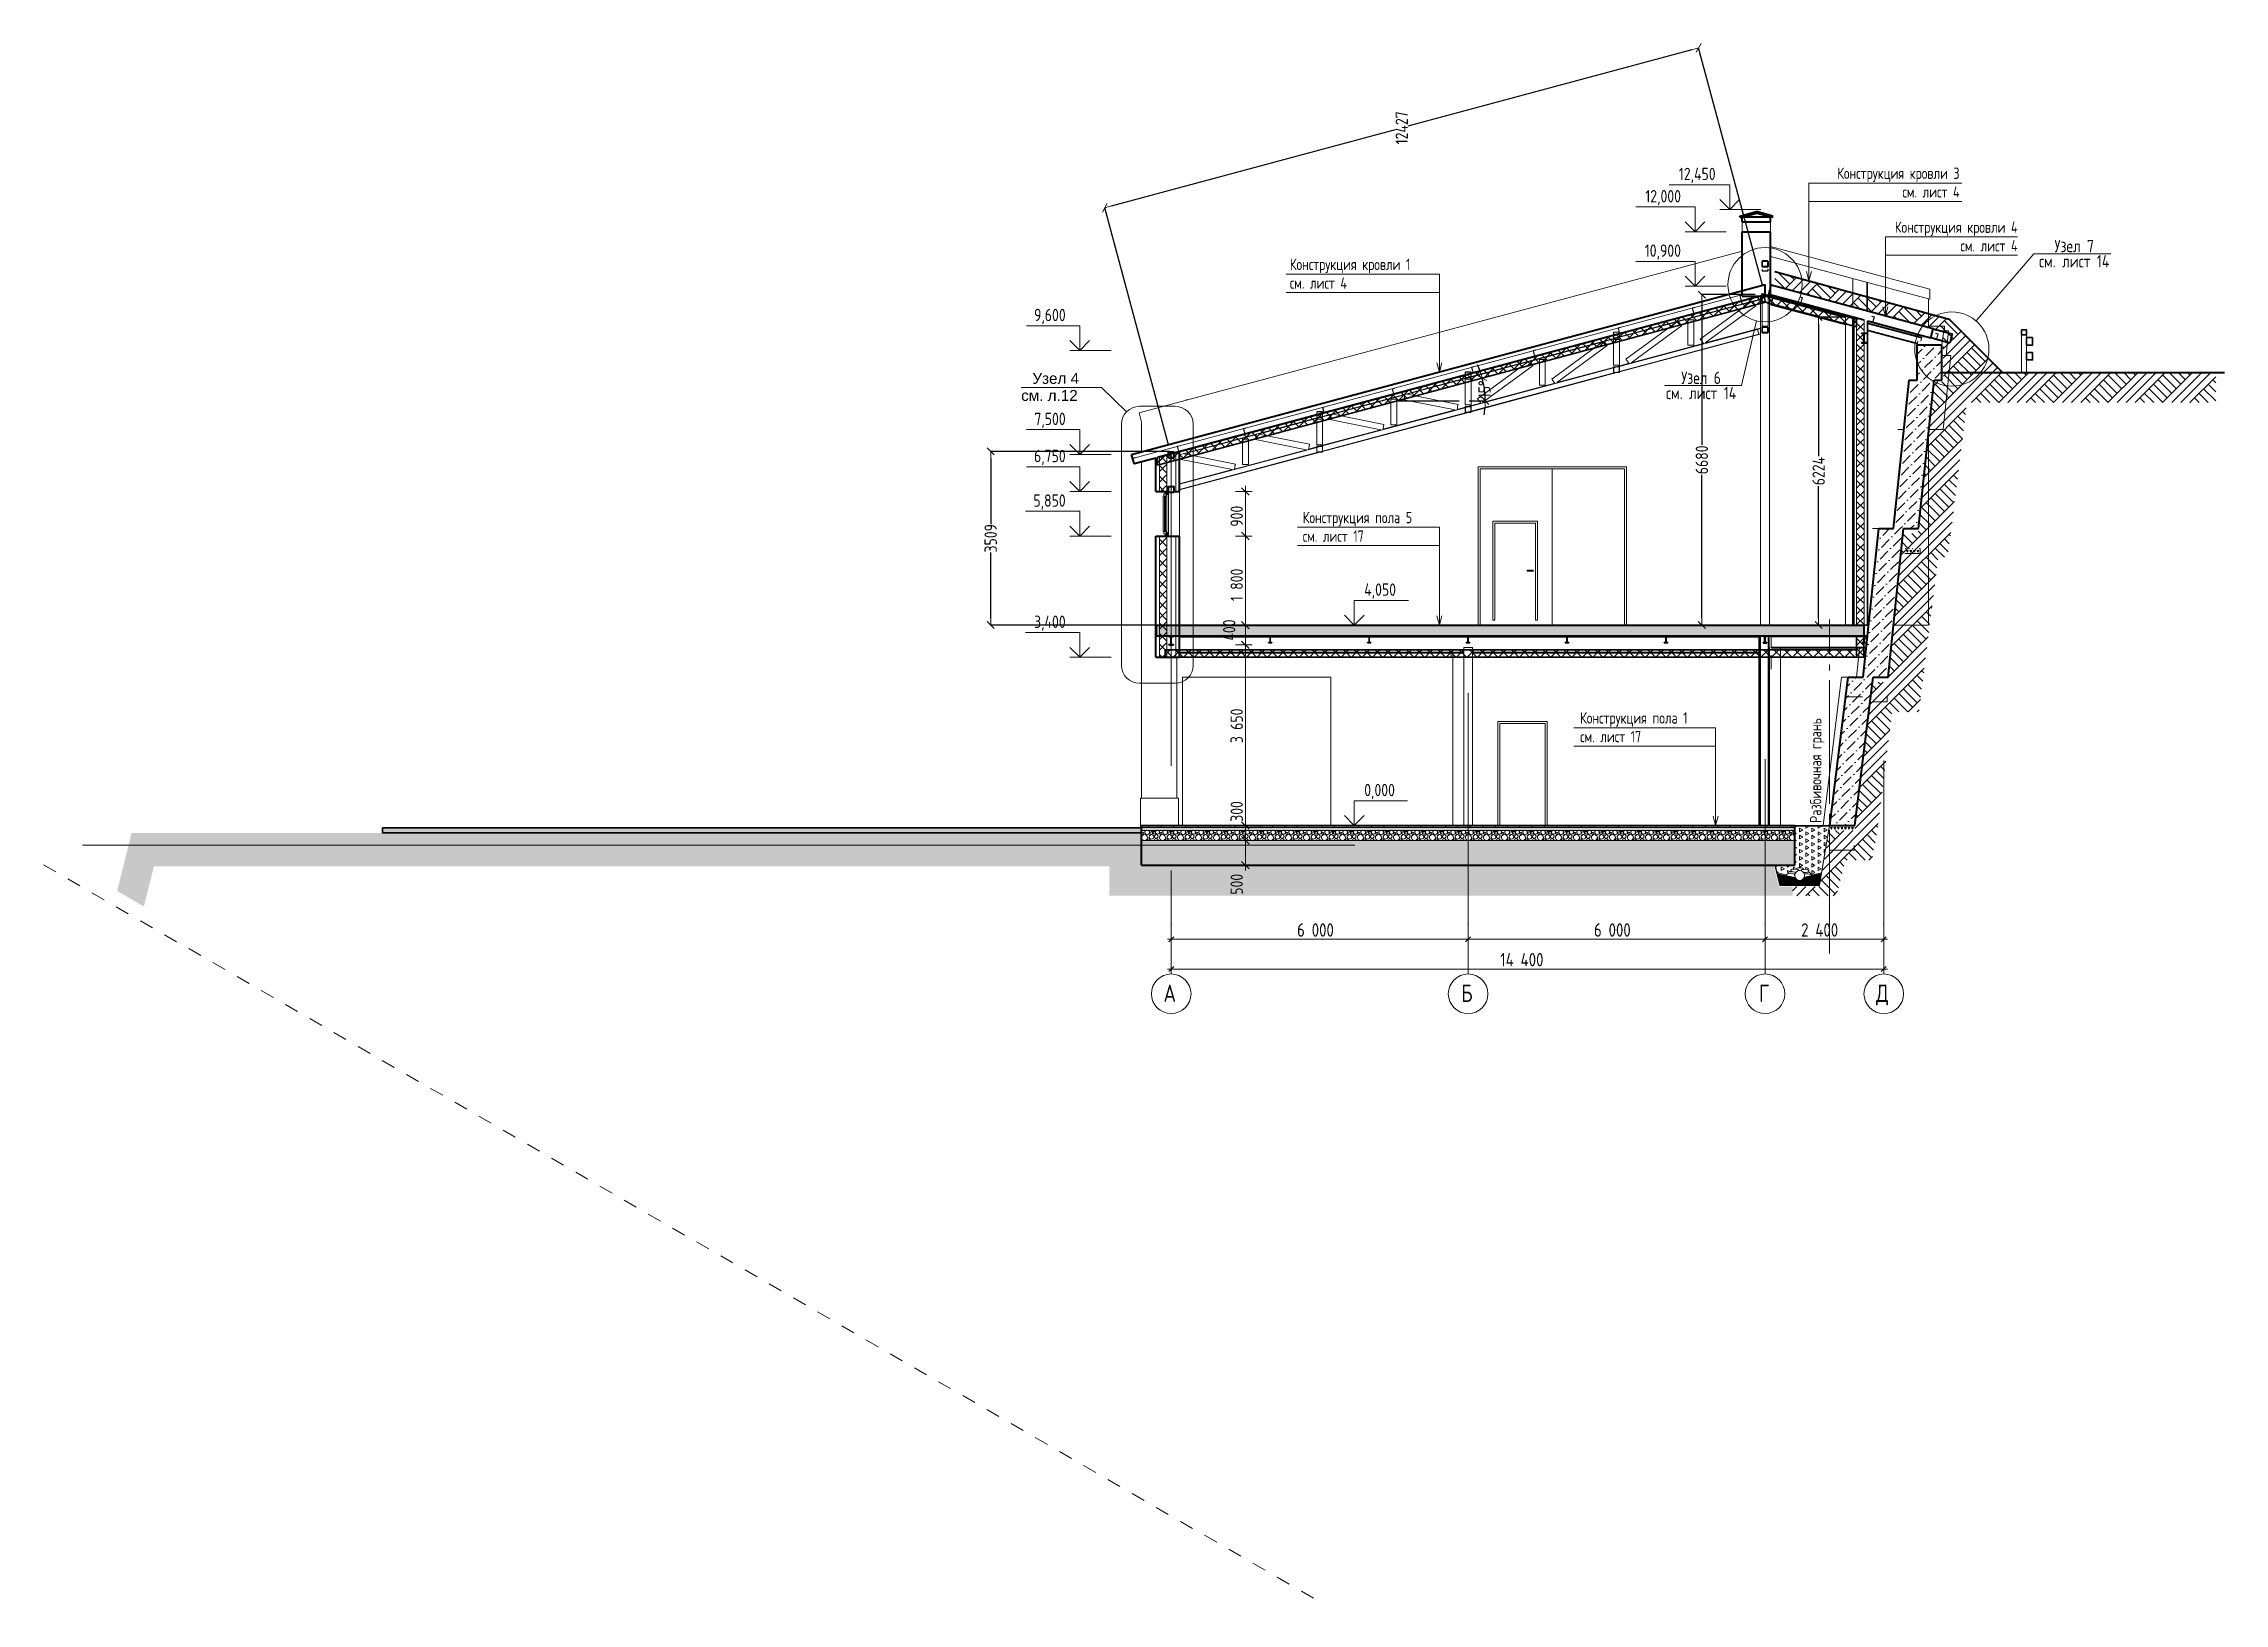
# Model space of a CAD drawing. Header units: millimetres. Extents: x 34668 to 196414, y -30276 to 15801.
# Drawn here: x 34668 to 78739, y -15720 to 15801 of the extents above; entities that cross this region are included whole.
import ezdxf
from ezdxf.enums import TextEntityAlignment as Align

# ---------------------------------------------------------------- set-up
doc = ezdxf.new("R2010")
doc.units = ezdxf.units.MM
doc.header["$MEASUREMENT"] = 0
for name, pattern in [('Dashed', [564.444447, 282.222223, -282.222223]), ('Double Dashed copy', [3020, 2500, -200, 120, -200]), ('Штрихштриховая', [10936.110735, 5291.666508, -2116.666555, 1411.111116, -2116.666555])]:
    doc.linetypes.add(name, pattern=pattern)
for name, color, linetype in [('- Спрятан', 7, 'Continuous'), ('Двери ArchiCAD', 7, 'Continuous'), ('колонны', 7, 'Continuous'), ('крыша', 7, 'Continuous'), ('Окна ArchiCAD', 7, 'Continuous'), ('оси', 7, 'Continuous'), ('отделка', 7, 'Continuous'), ('перекрытие', 7, 'Continuous'), ('подп стены Инжзащита', 7, 'Continuous'), ('размеры', 7, 'Continuous'), ('размеры внутр', 7, 'Continuous'), ('стены внутр', 7, 'Continuous'), ('стены наруж', 7, 'Continuous'), ('стены02', 7, 'Continuous'), ('текст', 7, 'Continuous'), ('чертеж', 7, 'Continuous')]:
    doc.layers.add(name, color=color, linetype=linetype)
for name, color, linetype, lineweight in [('- Спрятан_Ном._пера__96', 7, 'Continuous', 13), ('- Спрятан_Ном._пера__98', 7, 'Continuous', 35), ('0_Ном._пера__95', 251, 'Continuous', 13), ('0_Ном._пера__96', 7, 'Continuous', 13), ('0_Ном._пера__97', 7, 'Continuous', 20), ('Двери ArchiCAD_Ном._пера__96', 7, 'Continuous', 13), ('Двери ArchiCAD_Ном._пера__97', 7, 'Continuous', 20), ('колонны_Ном._пера__96', 7, 'Continuous', 13), ('крыша_Ном._пера__96', 7, 'Continuous', 13), ('крыша_Ном._пера__99', 7, 'Continuous', 40), ('линии_Ном._пера__99', 7, 'Continuous', 40), ('Окна ArchiCAD_Ном._пера__96', 7, 'Continuous', 13), ('Окна ArchiCAD_Ном._пера__97', 7, 'Continuous', 20), ('оси_Ном._пера__96', 7, 'Continuous', 13), ('оси_Ном._пера__97', 7, 'Continuous', 20), ('отделка_Ном._пера__96', 7, 'Continuous', 13), ('перекрытие_Ном._пера__94', 252, 'Continuous', 13), ('перекрытие_Ном._пера__96', 7, 'Continuous', 13), ('перекрытие_Ном._пера__97', 7, 'Continuous', 20), ('перекрытие_Ном._пера__99', 7, 'Continuous', 40), ('подп стены Инжзащита_Ном._пера__94', 252, 'Continuous', 13), ('подп стены Инжзащита_Ном._пера__96', 7, 'Continuous', 13), ('подп стены Инжзащита_Ном._пера__97', 7, 'Continuous', 20), ('подп стены Инжзащита_Ном._пера__98', 7, 'Continuous', 35), ('подп стены Инжзащита_Ном._пера__99', 7, 'Continuous', 40), ('размеры внутр_Ном._пера__51', 98, 'Continuous', 50), ('размеры внутр_Ном._пера__96', 7, 'Continuous', 13), ('размеры_Ном._пера__96', 7, 'Continuous', 13), ('стены внутр_Ном._пера__96', 7, 'Continuous', 13), ('стены наруж_Ном._пера__96', 7, 'Continuous', 13), ('стены наруж_Ном._пера__97', 7, 'Continuous', 20), ('стены наруж_Ном._пера__98', 7, 'Continuous', 35), ('стены наруж_Ном._пера__99', 7, 'Continuous', 40), ('стены02_Ном._пера__96', 7, 'Continuous', 13), ('стены02_Ном._пера__99', 7, 'Continuous', 40), ('текст_Ном._пера__1', 7, 'Continuous', 25), ('текст_Ном._пера__96', 7, 'Continuous', 13), ('фермы_Ном._пера__96', 7, 'Continuous', 13), ('чертеж_Ном._пера__96', 7, 'Continuous', 13), ('чертеж_Ном._пера__98', 7, 'Continuous', 35)]:
    doc.layers.add(name, color=color, linetype=linetype, lineweight=lineweight)
doc.styles.add('СГЕНЕРИР_СТИЛЬ_1', font='gost_2_304-81_type.ttf')
doc.styles.add('СГЕНЕРИР_СТИЛЬ_2', font='arial.ttf')
doc.dimstyles.new('СГЕНЕРИР_СТИЛЬ__1', dxfattribs={"dimtxt": 270.000005, "dimasz": 95, "dimexe": 0.18, "dimexo": 0, "dimgap": 0.09, "dimtad": 1, "dimtih": 1, "dimtoh": 1, "dimdec": 0, "dimzin": 0, "dimdsep": 46, "dimtxsty": 'СГЕНЕРИР_СТИЛЬ_1', "dimblk": 'ARROWHEAD_6', "dimblk1": 'ARROWHEAD_6', "dimblk2": 'ARROWHEAD_6', "dimcen": 0.09, "dimclrd": 7, "dimclre": 7, "dimclrt": 98, "dimadec": 0, "dimazin": 0, "dimtfac": 1, "dimtdec": 4, "dimtmove": 0, "dimatfit": 3, "dimfxl": 1, "dimtolj": 1, "dimtzin": 0, "dimarcsym": 0})
doc.dimstyles.new('СГЕНЕРИР_СТИЛЬ__2', dxfattribs={"dimtxt": 250, "dimasz": 142.5, "dimexe": 0.18, "dimexo": 200, "dimgap": 0.09, "dimtad": 1, "dimdec": 0, "dimzin": 0, "dimdsep": 46, "dimtxsty": 'СГЕНЕРИР_СТИЛЬ_1', "dimblk": 'ARROWHEAD_6', "dimblk1": 'ARROWHEAD_6', "dimblk2": 'ARROWHEAD_6', "dimcen": 0.09, "dimclrd": 7, "dimclre": 7, "dimclrt": 7, "dimadec": 0, "dimazin": 0, "dimtfac": 1, "dimtdec": 4, "dimtmove": 0, "dimatfit": 3, "dimfxl": 1, "dimtolj": 1, "dimtzin": 0, "dimarcsym": 0})
doc.dimstyles.new('СГЕНЕРИР_СТИЛЬ__3', dxfattribs={"dimtxt": 250, "dimasz": 142.5, "dimexe": 0.18, "dimexo": 200, "dimgap": 0.09, "dimtad": 1, "dimdec": 0, "dimzin": 0, "dimdsep": 46, "dimtxsty": 'СГЕНЕРИР_СТИЛЬ_1', "dimblk": 'ARROWHEAD_6', "dimblk1": 'ARROWHEAD_6', "dimblk2": 'ARROWHEAD_6', "dimcen": 0.09, "dimclrd": 7, "dimclre": 7, "dimclrt": 7, "dimadec": 0, "dimazin": 0, "dimtfac": 1, "dimtdec": 4, "dimtmove": 2, "dimatfit": 3, "dimfxl": 1, "dimtolj": 1, "dimtzin": 0, "dimarcsym": 0})
pattern_1 = [(90, (813174.23, 218544.26), (123.73335, 71.4375), [71.4375, -71.4375]), (30, (813174.23, 218544.26), (-123.733365, 71.437474), [71.4375, -71.4375]), (150, (813236.09, 218579.98), (-1.5e-05, 142.874974), [71.4375, -71.4375])]
pattern_2 = [(45, (0, 0), (-212.132, 212.132), [225, -75, 0, -75]), (45, (26.52, 238.65), (-212.132, 212.132), [225, -75, 0, -75])]
pattern_3 = [(45, (0, 0), (-275.7716, 275.7716), []), (45, (-91.9, 91.9), (-551.543, 551.543), []), (45, (-183.85, 183.85), (-551.543, 551.543), []), (135, (-275.77, 275.77), (91.92388, 91.92388), [390, -390])]
pattern_4 = [(45, (0, 0), (-106.06602, 106.06602), []), (135, (0, 0), (106.06602, 106.06602), [])]

msp = doc.modelspace()

# ---------------------------------------------------------------- texts
at = {"layer": '0_Ном._пера__96', "linetype": 'Continuous', "char_height": 250, "attachment_point": 5, "line_spacing_factor": 0.736364, "style": 'СГЕНЕРИР_СТИЛЬ_1'}
for s, insert in [('{Узел 7\\Pсм. лист 14}', (75703.8, 11556.7)), ('{Узел 6\\Pсм. лист 14}', (68164.1, 8893.8))]:
    msp.add_mtext(s, dxfattribs=dict(at, insert=insert))
at = {"layer": 'текст_Ном._пера__1', "linetype": 'Continuous', "char_height": 230, "style": 'СГЕНЕРИР_СТИЛЬ_1'}
for s, insert, attachment_point, line_spacing_factor in [('{\\W0.950000x;Конструкция кровли 3\\Pсм. лист 4}', (73386.5, 12993.7), 6, 0.981818), ('{\\W0.950000x;Конструкция кровли 4\\Pсм. лист 4}', (74558.8, 11904.2), 6, 0.981818), ('{\\W0.950000x;Конструкция кровли 1\\Pсм. лист 4}', (59852.7, 11152.2), 4, 0.982247), ('{\\W0.950000x;Конструкция пола 5\\Pсм. лист 17}', (60113.3, 6035.9), 4, 0.981818), ('{\\W0.950000x;Конструкция пола 1\\Pсм. лист 17}', (65718.9, 1986), 4, 0.982247)]:
    msp.add_mtext(s, dxfattribs=dict(at, insert=insert, attachment_point=attachment_point, line_spacing_factor=line_spacing_factor))
at = {"layer": 'текст_Ном._пера__1', "linetype": 'Continuous', "insert": (70511, 53.5), "char_height": 230, "attachment_point": 4, "rotation": 90, "style": 'СГЕНЕРИР_СТИЛЬ_1'}
msp.add_mtext('{\\W0.950000x;Разбивочная грань}', dxfattribs=at)

# ---------------------------------------------------------------- blocks, each defined once
blk = doc.blocks.new('Элемент разреза_1_2')
at = {"layer": 'стены наруж_Ном._пера__96', "linetype": 'Continuous'}
blk.add_line((71231, 11054), (71231, 10474), dxfattribs=at)
blk = doc.blocks.new('Элемент разреза_2_2')
at = {"layer": 'подп стены Инжзащита_Ном._пера__96', "linetype": 'Continuous'}
h = blk.add_hatch(dxfattribs=at)
h.set_pattern_fill('Ж_Б_2_0002', color=256, style=0, pattern_type=2)
h.set_pattern_definition(pattern_2)
h.paths.add_polyline_path([(73032, 9000), (73032, 9715), (72532, 9715), (72532, 9000)])
for p, q in [((72542, 9787), (72532, 9715)), ((72561, 9918), (72556, 9885)), ((73084, 10088), (72761, 10088)), ((73084, 10088), (73032, 9715)), ((73084, 10000), (73084, 10088)), ((73032, 9000), (73037, 9000))]:
    blk.add_line(p, q, dxfattribs=at)
at = {"layer": 'подп стены Инжзащита_Ном._пера__99', "linetype": 'Continuous'}
for p, q in [((72532, 9715), (73032, 9715)), ((72532, 9000), (72532, 9715)), ((73032, 9000), (73032, 9715)), ((72872, 9000), (73032, 9000))]:
    blk.add_line(p, q, dxfattribs=at)
blk = doc.blocks.new('Элемент разреза_3_2')
at = {"layer": 'подп стены Инжзащита_Ном._пера__96', "linetype": 'Continuous'}
for p, q in [((73213, 9500), (73037, 9500)), ((73056, 8000), (73213, 9500)), ((72767, 8000), (73056, 8000))]:
    blk.add_line(p, q, dxfattribs=at)
blk = doc.blocks.new('Элемент разреза_4_2')
at = {"layer": 'подп стены Инжзащита_Ном._пера__96', "linetype": 'Continuous'}
for p, q in [((73166, 10000), (73075, 10000)), ((73114, 9500), (73166, 10000))]:
    blk.add_line(p, q, dxfattribs=at)
blk = doc.blocks.new('Элемент разреза_5_2')
at = {"layer": 'перекрытие_Ном._пера__94', "linetype": 'Continuous'}
blk.add_hatch(color=256, dxfattribs=at).paths.add_polyline_path([(71456, 3831), (71456, 4050), (57161, 4050), (57161, 3831)])
at = {"layer": 'перекрытие_Ном._пера__99', "linetype": 'Continuous'}
for p, q in [((57161, 4050), (71456, 4050)), ((57161, 3831), (57161, 4050)), ((71456, 3831), (71456, 4050)), ((57161, 3831), (71456, 3831))]:
    blk.add_line(p, q, dxfattribs=at)
blk = doc.blocks.new('Элемент разреза_6_2')
at = {"layer": 'стены наруж_Ном._пера__96', "linetype": 'Continuous'}
h = blk.add_hatch(dxfattribs=at)
h.set_pattern_fill('УТЕПЛИТ_МЕЛКИЙ_0002', color=256, style=0, pattern_type=2)
h.set_pattern_definition(pattern_4)
h.paths.add_polyline_path([(57366, 7490), (57216, 7450), (57216, 6750), (57366, 6750)])
h = blk.add_hatch(dxfattribs=at)
h.set_pattern_fill('УТЕПЛИТ_МЕЛКИЙ_0002', color=256, style=0, pattern_type=2)
h.set_pattern_definition(pattern_4)
h.paths.add_polyline_path([(57366, 5850), (57216, 5850), (57216, 4050), (57366, 4050)])
for p, q in [((57546, 6750), (57546, 7538)), ((57546, 6750), (57546, 7538)), ((57216, 6750), (57216, 7450)), ((57216, 6750), (57216, 7450)), ((57366, 6750), (57366, 7490)), ((57366, 6750), (57366, 7490)), ((57216, 4050), (57216, 5850)), ((57216, 4050), (57216, 5850)), ((57366, 4050), (57366, 5850)), ((57366, 4050), (57366, 5850)), ((57546, 4050), (57546, 5850)), ((57546, 4050), (57546, 5850))]:
    blk.add_line(p, q, dxfattribs=at)
at = {"layer": 'стены наруж_Ном._пера__99', "linetype": 'Continuous'}
for p, q in [((57366, 7490), (57396, 7498)), ((57396, 7443), (57396, 7498)), ((57516, 7531), (57546, 7538)), ((57516, 7443), (57516, 7531)), ((57546, 7538), (57596, 7552)), ((57596, 7552), (57621, 7559)), ((57621, 6750), (57621, 7559)), ((57146, 6750), (57146, 7431)), ((57216, 7450), (57366, 7490)), ((57399, 7436), (57396, 7443)), ((57406, 7433), (57399, 7436)), ((57406, 7433), (57506, 7433)), ((57506, 7433), (57513, 7436)), ((57513, 7436), (57516, 7443)), ((57146, 6750), (57166, 6750)), ((57166, 6750), (57216, 6750)), ((57216, 6750), (57366, 6750)), ((57366, 6750), (57396, 6750)), ((57396, 6843), (57399, 6850)), ((57396, 6750), (57396, 6843)), ((57399, 6850), (57406, 6853)), ((57406, 6853), (57506, 6853)), ((57513, 6850), (57506, 6853)), ((57516, 6843), (57513, 6850)), ((57516, 6750), (57516, 6843)), ((57516, 6750), (57546, 6750)), ((57546, 6750), (57596, 6750)), ((57596, 6750), (57621, 6750)), ((57146, 5850), (57166, 5850)), ((57146, 4050), (57146, 5850)), ((57166, 5850), (57216, 5850)), ((57216, 5850), (57366, 5850)), ((57366, 5850), (57546, 5850)), ((57546, 5850), (57596, 5850)), ((57596, 5850), (57621, 5850)), ((57621, 4050), (57621, 5850))]:
    blk.add_line(p, q, dxfattribs=at)
blk = doc.blocks.new('Элемент разреза_7_2')
at = {"layer": 'Двери ArchiCAD_Ном._пера__96', "linetype": 'Continuous'}
for p, q in [((63656, 7250), (63656, 4050)), ((66656, 7250), (63656, 7250)), ((66656, 4050), (66656, 7250))]:
    blk.add_line(p, q, dxfattribs=at)
at = {"layer": 'Двери ArchiCAD_Ном._пера__97', "linetype": 'Continuous'}
for p, q in [((63696, 4050), (63696, 7210)), ((63696, 7210), (66616, 7210)), ((65156, 4050), (65156, 7210)), ((66616, 7210), (66616, 4050))]:
    blk.add_line(p, q, dxfattribs=at)
blk = doc.blocks.new('*X8')
at = {"layer": 'перекрытие_Ном._пера__94', "linetype": 'Continuous'}
for p, q in [((56856, -119), (56856, -118)), ((56856, -145), (56856, -119)), ((56856, -146), (56856, -145)), ((56859, -218), (56856, -240)), ((56856, -256), (56868, -283)), ((56881, -192), (56859, -218)), ((56869, -143), (56863, -158)), ((56863, -158), (56869, -172)), ((56868, -283), (56894, -300)), ((56883, -137), (56869, -143)), ((56869, -172), (56883, -178)), ((56915, -182), (56881, -192)), ((56898, -143), (56883, -137)), ((56883, -178), (56898, -172)), ((56904, -158), (56898, -143)), ((56898, -172), (56904, -158)), ((56948, -192), (56915, -182)), ((56939, -100), (56924, -120)), ((56924, -120), (56924, -149)), ((56924, -149), (56942, -173)), ((56935, -300), (56961, -283)), ((56942, -173), (56969, -182)), ((56970, -218), (56948, -192)), ((56975, -280), (56960, -300)), ((56961, -283), (56975, -252)), ((56969, -182), (56997, -173)), ((56975, -252), (56970, -218)), ((57000, -272), (56975, -280)), ((56997, -173), (57014, -149)), ((57014, -120), (57000, -100)), ((57025, -280), (57000, -272)), ((57030, -192), (57013, -216)), ((57013, -216), (57013, -245)), ((57013, -245), (57030, -269)), ((57014, -149), (57014, -120)), ((57028, -133), (57020, -153)), ((57020, -153), (57028, -174)), ((57039, -300), (57025, -280)), ((57048, -125), (57028, -133)), ((57028, -174), (57048, -182)), ((57058, -183), (57030, -192)), ((57030, -269), (57058, -278)), ((57048, -100), (57048, -101)), ((57048, -101), (57077, -120)), ((57069, -133), (57048, -125)), ((57048, -182), (57069, -174)), ((57086, -192), (57058, -183)), ((57058, -278), (57086, -269)), ((57077, -153), (57069, -133)), ((57069, -174), (57077, -153)), ((57077, -120), (57112, -120)), ((57103, -216), (57086, -192)), ((57086, -269), (57103, -245)), ((57095, -132), (57087, -150)), ((57087, -150), (57095, -168)), ((57112, -125), (57095, -132)), ((57095, -168), (57112, -175)), ((57103, -245), (57103, -216)), ((57125, -278), (57109, -300)), ((57112, -120), (57141, -101)), ((57130, -132), (57112, -125)), ((57112, -175), (57130, -168)), ((57129, -193), (57116, -215)), ((57116, -215), (57121, -241)), ((57121, -241), (57141, -258)), ((57153, -269), (57125, -278)), ((57154, -184), (57129, -193)), ((57137, -150), (57130, -132)), ((57130, -168), (57137, -150)), ((57153, -100), (57139, -119)), ((57139, -119), (57139, -145)), ((57139, -145), (57155, -167)), ((57141, -101), (57141, -100)), ((57141, -258), (57167, -258)), ((57181, -278), (57153, -269)), ((57179, -193), (57154, -184)), ((57155, -167), (57180, -175)), ((57167, -258), (57187, -241)), ((57192, -215), (57179, -193)), ((57180, -175), (57205, -167)), ((57197, -300), (57181, -278)), ((57187, -241), (57192, -215)), ((57205, -167), (57220, -145)), ((57220, -119), (57206, -100)), ((57223, -218), (57218, -252)), ((57218, -252), (57232, -283)), ((57220, -145), (57220, -119)), ((57245, -192), (57223, -218)), ((57232, -143), (57226, -158)), ((57226, -158), (57232, -172)), ((57247, -137), (57232, -143)), ((57232, -172), (57247, -178)), ((57232, -283), (57258, -300)), ((57278, -182), (57245, -192)), ((57262, -143), (57247, -137)), ((57247, -178), (57262, -172)), ((57268, -158), (57262, -143)), ((57262, -172), (57268, -158)), ((57311, -192), (57278, -182)), ((57302, -100), (57288, -120)), ((57288, -120), (57288, -149)), ((57288, -149), (57305, -173)), ((57299, -300), (57325, -283)), ((57305, -173), (57333, -182)), ((57334, -218), (57311, -192)), ((57338, -280), (57324, -300)), ((57325, -283), (57339, -252)), ((57333, -182), (57361, -173)), ((57339, -252), (57334, -218)), ((57363, -272), (57338, -280)), ((57361, -173), (57378, -149)), ((57388, -280), (57363, -272)), ((57378, -120), (57364, -100)), ((57394, -192), (57376, -216)), ((57376, -216), (57376, -245)), ((57376, -245), (57394, -269)), ((57378, -149), (57378, -120)), ((57392, -133), (57384, -153)), ((57384, -153), (57392, -174)), ((57403, -300), (57388, -280)), ((57412, -125), (57392, -133)), ((57392, -174), (57412, -182)), ((57422, -183), (57394, -192)), ((57394, -269), (57422, -278)), ((57411, -100), (57412, -101)), ((57412, -101), (57441, -120)), ((57432, -133), (57412, -125)), ((57412, -182), (57432, -174)), ((57450, -192), (57422, -183)), ((57422, -278), (57450, -269)), ((57441, -153), (57432, -133)), ((57432, -174), (57441, -153)), ((57441, -120), (57475, -120)), ((57467, -216), (57450, -192)), ((57450, -269), (57467, -245)), ((57458, -132), (57451, -150)), ((57451, -150), (57458, -168)), ((57476, -125), (57458, -132)), ((57458, -168), (57476, -175)), ((57467, -245), (57467, -216)), ((57489, -278), (57473, -300)), ((57475, -120), (57505, -101)), ((57494, -132), (57476, -125)), ((57476, -175), (57494, -168)), ((57493, -193), (57480, -215)), ((57480, -215), (57485, -241)), ((57485, -241), (57505, -258)), ((57517, -269), (57489, -278)), ((57518, -184), (57493, -193)), ((57501, -150), (57494, -132)), ((57494, -168), (57501, -150)), ((57517, -100), (57503, -119)), ((57503, -119), (57503, -145)), ((57503, -145), (57518, -167)), ((57505, -101), (57505, -100)), ((57505, -258), (57531, -258)), ((57545, -278), (57517, -269)), ((57518, -167), (57543, -175)), ((57542, -193), (57518, -184)), ((57531, -258), (57551, -241)), ((57556, -215), (57542, -193)), ((57543, -175), (57568, -167)), ((57561, -300), (57545, -278)), ((57551, -241), (57556, -215)), ((57568, -167), (57584, -145)), ((57584, -119), (57570, -100)), ((57586, -218), (57581, -252)), ((57581, -252), (57596, -283)), ((57584, -145), (57584, -119)), ((57609, -192), (57586, -218)), ((57596, -143), (57590, -158)), ((57590, -158), (57596, -172)), ((57611, -137), (57596, -143)), ((57596, -172), (57611, -178)), ((57596, -283), (57622, -300)), ((57642, -182), (57609, -192)), ((57625, -143), (57611, -137)), ((57611, -178), (57625, -172)), ((57631, -158), (57625, -143)), ((57625, -172), (57631, -158)), ((57675, -192), (57642, -182)), ((57666, -100), (57652, -120)), ((57652, -120), (57652, -149)), ((57652, -149), (57669, -173)), ((57662, -300), (57688, -283)), ((57669, -173), (57697, -182)), ((57698, -218), (57675, -192)), ((57702, -280), (57687, -300)), ((57688, -283), (57703, -252)), ((57697, -182), (57725, -173)), ((57703, -252), (57698, -218)), ((57727, -272), (57702, -280)), ((57725, -173), (57742, -149)), ((57752, -280), (57727, -272)), ((57742, -120), (57728, -100)), ((57757, -192), (57740, -216)), ((57740, -216), (57740, -245)), ((57740, -245), (57757, -269)), ((57742, -149), (57742, -120)), ((57756, -133), (57747, -153)), ((57747, -153), (57756, -174)), ((57767, -300), (57752, -280)), ((57776, -125), (57756, -133)), ((57756, -174), (57776, -182)), ((57786, -183), (57757, -192)), ((57757, -269), (57786, -278)), ((57775, -100), (57776, -101)), ((57776, -101), (57805, -120)), ((57796, -133), (57776, -125)), ((57776, -182), (57796, -174)), ((57814, -192), (57786, -183)), ((57786, -278), (57814, -269)), ((57804, -153), (57796, -133)), ((57796, -174), (57804, -153)), ((57805, -120), (57839, -120)), ((57831, -216), (57814, -192)), ((57814, -269), (57831, -245)), ((57822, -132), (57815, -150)), ((57815, -150), (57822, -168)), ((57840, -125), (57822, -132)), ((57822, -168), (57840, -175)), ((57831, -245), (57831, -216)), ((57853, -278), (57837, -300)), ((57839, -120), (57868, -101)), ((57857, -132), (57840, -125)), ((57840, -175), (57857, -168)), ((57857, -193), (57844, -215)), ((57844, -215), (57848, -241)), ((57848, -241), (57868, -258)), ((57881, -269), (57853, -278)), ((57865, -150), (57857, -132)), ((57857, -168), (57865, -150)), ((57882, -184), (57857, -193)), ((57880, -100), (57867, -119)), ((57867, -119), (57867, -145)), ((57867, -145), (57882, -167)), ((57868, -101), (57869, -100)), ((57868, -258), (57895, -258)), ((57908, -278), (57881, -269)), ((57882, -167), (57907, -175)), ((57906, -193), (57882, -184)), ((57895, -258), (57915, -241)), ((57919, -215), (57906, -193)), ((57907, -175), (57932, -167)), ((57924, -300), (57908, -278)), ((57915, -241), (57919, -215)), ((57932, -167), (57948, -145)), ((57948, -119), (57934, -100)), ((57950, -218), (57945, -252)), ((57945, -252), (57959, -283)), ((57948, -145), (57948, -119)), ((57973, -192), (57950, -218)), ((57960, -143), (57954, -158)), ((57954, -158), (57960, -172)), ((57959, -283), (57985, -300)), ((57974, -137), (57960, -143)), ((57960, -172), (57974, -178)), ((58006, -182), (57973, -192)), ((57989, -143), (57974, -137)), ((57974, -178), (57989, -172)), ((57995, -158), (57989, -143)), ((57989, -172), (57995, -158)), ((58039, -192), (58006, -182)), ((58030, -100), (58016, -120)), ((58016, -120), (58016, -149)), ((58016, -149), (58033, -173)), ((58026, -300), (58052, -283)), ((58033, -173), (58061, -182)), ((58061, -218), (58039, -192)), ((58066, -280), (58051, -300)), ((58052, -283), (58066, -252)), ((58061, -182), (58088, -173)), ((58066, -252), (58061, -218)), ((58091, -272), (58066, -280)), ((58088, -173), (58106, -149)), ((58106, -120), (58091, -100)), ((58116, -280), (58091, -272)), ((58121, -192), (58104, -216)), ((58104, -216), (58104, -245)), ((58104, -245), (58121, -269)), ((58106, -149), (58106, -120)), ((58119, -133), (58111, -153)), ((58111, -153), (58119, -174)), ((58131, -300), (58116, -280)), ((58140, -125), (58119, -133)), ((58119, -174), (58140, -182)), ((58149, -183), (58121, -192)), ((58121, -269), (58149, -278)), ((58139, -100), (58139, -101)), ((58139, -101), (58168, -120)), ((58160, -133), (58140, -125)), ((58140, -182), (58160, -174)), ((58177, -192), (58149, -183)), ((58149, -278), (58177, -269)), ((58168, -153), (58160, -133)), ((58160, -174), (58168, -153)), ((58168, -120), (58203, -120)), ((58195, -216), (58177, -192)), ((58177, -269), (58195, -245)), ((58186, -132), (58178, -150)), ((58178, -150), (58186, -168)), ((58203, -125), (58186, -132)), ((58186, -168), (58203, -175)), ((58195, -245), (58195, -216)), ((58216, -278), (58200, -300)), ((58203, -120), (58232, -101)), ((58221, -132), (58203, -125)), ((58203, -175), (58221, -168)), ((58221, -193), (58207, -215)), ((58207, -215), (58212, -241)), ((58212, -241), (58232, -258)), ((58244, -269), (58216, -278)), ((58228, -150), (58221, -132)), ((58221, -168), (58228, -150)), ((58245, -184), (58221, -193)), ((58244, -100), (58230, -119)), ((58230, -119), (58230, -145)), ((58230, -145), (58246, -167)), ((58232, -101), (58233, -100)), ((58232, -258), (58258, -258)), ((58272, -278), (58244, -269)), ((58270, -193), (58245, -184)), ((58246, -167), (58271, -175)), ((58258, -258), (58278, -241)), ((58283, -215), (58270, -193)), ((58271, -175), (58296, -167)), ((58288, -300), (58272, -278)), ((58278, -241), (58283, -215)), ((58296, -167), (58311, -145)), ((58311, -119), (58297, -100)), ((58314, -218), (58309, -252)), ((58309, -252), (58323, -283)), ((58311, -145), (58311, -119)), ((58336, -192), (58314, -218)), ((58324, -143), (58317, -158)), ((58317, -158), (58324, -172)), ((58323, -283), (58349, -300)), ((58338, -137), (58324, -143)), ((58324, -172), (58338, -178)), ((58369, -182), (58336, -192)), ((58353, -143), (58338, -137)), ((58338, -178), (58353, -172)), ((58359, -158), (58353, -143)), ((58353, -172), (58359, -158)), ((58402, -192), (58369, -182)), ((58394, -100), (58379, -120)), ((58379, -120), (58379, -149)), ((58379, -149), (58396, -173)), ((58390, -300), (58416, -283)), ((58396, -173), (58424, -182)), ((58425, -218), (58402, -192)), ((58429, -280), (58415, -300)), ((58416, -283), (58430, -252)), ((58424, -182), (58452, -173)), ((58430, -252), (58425, -218)), ((58454, -272), (58429, -280)), ((58452, -173), (58469, -149)), ((58479, -280), (58454, -272)), ((58469, -120), (58455, -100)), ((58485, -192), (58468, -216)), ((58468, -216), (58468, -245)), ((58468, -245), (58485, -269)), ((58469, -149), (58469, -120)), ((58483, -133), (58475, -153)), ((58475, -153), (58483, -174)), ((58494, -300), (58479, -280)), ((58503, -125), (58483, -133)), ((58483, -174), (58503, -182)), ((58513, -183), (58485, -192)), ((58485, -269), (58513, -278)), ((58503, -100), (58503, -101)), ((58503, -101), (58532, -120)), ((58523, -133), (58503, -125)), ((58503, -182), (58523, -174)), ((58541, -192), (58513, -183)), ((58513, -278), (58541, -269)), ((58532, -153), (58523, -133)), ((58523, -174), (58532, -153)), ((58532, -120), (58567, -120)), ((58558, -216), (58541, -192)), ((58541, -269), (58558, -245)), ((58549, -132), (58542, -150)), ((58542, -150), (58549, -168)), ((58567, -125), (58549, -132)), ((58549, -168), (58567, -175)), ((58558, -245), (58558, -216)), ((58580, -278), (58564, -300)), ((58567, -120), (58596, -101)), ((58585, -132), (58567, -125)), ((58567, -175), (58585, -168)), ((58584, -193), (58571, -215)), ((58571, -215), (58576, -241)), ((58576, -241), (58596, -258)), ((58608, -269), (58580, -278)), ((58609, -184), (58584, -193)), ((58592, -150), (58585, -132)), ((58585, -168), (58592, -150)), ((58608, -100), (58594, -119)), ((58594, -119), (58594, -145)), ((58594, -145), (58609, -167)), ((58596, -101), (58596, -100)), ((58596, -258), (58622, -258)), ((58636, -278), (58608, -269)), ((58609, -167), (58634, -175)), ((58634, -193), (58609, -184)), ((58622, -258), (58642, -241)), ((58634, -175), (58659, -167)), ((58647, -215), (58634, -193)), ((58652, -300), (58636, -278)), ((58642, -241), (58647, -215)), ((58659, -167), (58675, -145)), ((58675, -119), (58661, -100)), ((58677, -218), (58672, -252)), ((58672, -252), (58687, -283)), ((58675, -145), (58675, -119)), ((58700, -192), (58677, -218)), ((58687, -143), (58681, -158)), ((58681, -158), (58687, -172)), ((58702, -137), (58687, -143)), ((58687, -172), (58702, -178)), ((58687, -283), (58713, -300)), ((58733, -182), (58700, -192)), ((58716, -143), (58702, -137)), ((58702, -178), (58716, -172)), ((58723, -158), (58716, -143)), ((58716, -172), (58723, -158)), ((58766, -192), (58733, -182)), ((58757, -100), (58743, -120)), ((58743, -120), (58743, -149)), ((58743, -149), (58760, -173)), ((58753, -300), (58779, -283)), ((58760, -173), (58788, -182)), ((58789, -218), (58766, -192)), ((58793, -280), (58778, -300)), ((58779, -283), (58794, -252)), ((58788, -182), (58816, -173)), ((58794, -252), (58789, -218)), ((58818, -272), (58793, -280)), ((58816, -173), (58833, -149)), ((58843, -280), (58818, -272)), ((58833, -120), (58819, -100)), ((58849, -192), (58831, -216)), ((58831, -216), (58831, -245)), ((58831, -245), (58849, -269)), ((58833, -149), (58833, -120)), ((58847, -133), (58838, -153)), ((58838, -153), (58847, -174)), ((58858, -300), (58843, -280)), ((58867, -125), (58847, -133)), ((58847, -174), (58867, -182)), ((58877, -183), (58849, -192)), ((58849, -269), (58877, -278)), ((58866, -100), (58867, -101)), ((58867, -101), (58896, -120)), ((58887, -133), (58867, -125)), ((58867, -182), (58887, -174)), ((58905, -192), (58877, -183)), ((58877, -278), (58905, -269)), ((58896, -153), (58887, -133)), ((58887, -174), (58896, -153)), ((58896, -120), (58930, -120)), ((58922, -216), (58905, -192)), ((58905, -269), (58922, -245)), ((58913, -132), (58906, -150)), ((58906, -150), (58913, -168)), ((58931, -125), (58913, -132)), ((58913, -168), (58931, -175)), ((58922, -245), (58922, -216)), ((58944, -278), (58928, -300)), ((58930, -120), (58959, -101)), ((58949, -132), (58931, -125)), ((58931, -175), (58949, -168)), ((58948, -193), (58935, -215)), ((58935, -215), (58939, -241)), ((58939, -241), (58960, -258)), ((58972, -269), (58944, -278)), ((58973, -184), (58948, -193)), ((58956, -150), (58949, -132)), ((58949, -168), (58956, -150)), ((58971, -100), (58958, -119)), ((58958, -119), (58958, -145)), ((58958, -145), (58973, -167)), ((58959, -101), (58960, -100)), ((58960, -258), (58986, -258)), ((58999, -278), (58972, -269)), ((58973, -167), (58998, -175)), ((58997, -193), (58973, -184)), ((58986, -258), (59006, -241)), ((59010, -215), (58997, -193)), ((58998, -175), (59023, -167)), ((59015, -300), (58999, -278)), ((59006, -241), (59010, -215)), ((59023, -167), (59039, -145)), ((59039, -119), (59025, -100)), ((59041, -218), (59036, -252)), ((59036, -252), (59051, -283)), ((59039, -145), (59039, -119)), ((59064, -192), (59041, -218)), ((59051, -143), (59045, -158)), ((59045, -158), (59051, -172)), ((59066, -137), (59051, -143)), ((59051, -172), (59066, -178)), ((59051, -283), (59077, -300)), ((59097, -182), (59064, -192)), ((59080, -143), (59066, -137)), ((59066, -178), (59080, -172)), ((59086, -158), (59080, -143)), ((59080, -172), (59086, -158)), ((59130, -192), (59097, -182)), ((59121, -100), (59107, -120)), ((59107, -120), (59107, -149)), ((59107, -149), (59124, -173)), ((59117, -300), (59143, -283)), ((59124, -173), (59152, -182)), ((59152, -218), (59130, -192)), ((59157, -280), (59142, -300)), ((59143, -283), (59157, -252)), ((59152, -182), (59179, -173)), ((59157, -252), (59152, -218)), ((59182, -272), (59157, -280)), ((59179, -173), (59197, -149)), ((59197, -120), (59182, -100)), ((59207, -280), (59182, -272)), ((59212, -192), (59195, -216)), ((59195, -216), (59195, -245)), ((59195, -245), (59212, -269)), ((59197, -149), (59197, -120)), ((59210, -133), (59202, -153)), ((59202, -153), (59210, -174)), ((59222, -300), (59207, -280)), ((59231, -125), (59210, -133)), ((59210, -174), (59231, -182)), ((59240, -183), (59212, -192)), ((59212, -269), (59240, -278)), ((59230, -100), (59231, -101)), ((59231, -101), (59260, -120)), ((59251, -133), (59231, -125)), ((59231, -182), (59251, -174)), ((59268, -192), (59240, -183)), ((59240, -278), (59268, -269)), ((59259, -153), (59251, -133)), ((59251, -174), (59259, -153)), ((59260, -120), (59294, -120)), ((59286, -216), (59268, -192)), ((59268, -269), (59286, -245)), ((59277, -132), (59269, -150)), ((59269, -150), (59277, -168)), ((59295, -125), (59277, -132)), ((59277, -168), (59295, -175)), ((59286, -245), (59286, -216)), ((59308, -278), (59292, -300)), ((59294, -120), (59323, -101)), ((59312, -132), (59295, -125)), ((59295, -175), (59312, -168)), ((59312, -193), (59299, -215)), ((59299, -215), (59303, -241)), ((59303, -241), (59323, -258)), ((59335, -269), (59308, -278)), ((59320, -150), (59312, -132)), ((59312, -168), (59320, -150)), ((59336, -184), (59312, -193)), ((59335, -100), (59321, -119)), ((59321, -119), (59321, -145)), ((59321, -145), (59337, -167)), ((59323, -101), (59324, -100)), ((59323, -258), (59349, -258)), ((59363, -278), (59335, -269)), ((59361, -193), (59336, -184)), ((59337, -167), (59362, -175)), ((59349, -258), (59370, -241)), ((59374, -215), (59361, -193)), ((59362, -175), (59387, -167)), ((59379, -300), (59363, -278)), ((59370, -241), (59374, -215)), ((59387, -167), (59402, -145)), ((59402, -119), (59389, -100)), ((59405, -218), (59400, -252)), ((59400, -252), (59414, -283)), ((59402, -145), (59402, -119)), ((59427, -192), (59405, -218)), ((59415, -143), (59409, -158)), ((59409, -158), (59415, -172)), ((59414, -283), (59440, -300)), ((59429, -137), (59415, -143)), ((59415, -172), (59429, -178)), ((59460, -182), (59427, -192)), ((59444, -143), (59429, -137)), ((59429, -178), (59444, -172)), ((59450, -158), (59444, -143)), ((59444, -172), (59450, -158)), ((59494, -192), (59460, -182)), ((59485, -100), (59470, -120)), ((59470, -120), (59470, -149)), ((59470, -149), (59488, -173)), ((59481, -300), (59507, -283)), ((59488, -173), (59515, -182)), ((59516, -218), (59494, -192)), ((59521, -280), (59506, -300)), ((59507, -283), (59521, -252)), ((59515, -182), (59543, -173)), ((59521, -252), (59516, -218)), ((59546, -272), (59521, -280)), ((59543, -173), (59560, -149)), ((59560, -120), (59546, -100)), ((59571, -280), (59546, -272)), ((59576, -192), (59559, -216)), ((59559, -216), (59559, -245)), ((59559, -245), (59576, -269)), ((59560, -149), (59560, -120)), ((59574, -133), (59566, -153)), ((59566, -153), (59574, -174)), ((59585, -300), (59571, -280)), ((59594, -125), (59574, -133)), ((59574, -174), (59594, -182)), ((59604, -183), (59576, -192)), ((59576, -269), (59604, -278)), ((59594, -100), (59594, -101)), ((59594, -101), (59623, -120)), ((59615, -133), (59594, -125)), ((59594, -182), (59615, -174)), ((59632, -192), (59604, -183)), ((59604, -278), (59632, -269)), ((59623, -153), (59615, -133)), ((59615, -174), (59623, -153)), ((59623, -120), (59658, -120)), ((59649, -216), (59632, -192)), ((59632, -269), (59649, -245)), ((59640, -132), (59633, -150)), ((59633, -150), (59640, -168)), ((59658, -125), (59640, -132)), ((59640, -168), (59658, -175)), ((59649, -245), (59649, -216)), ((59671, -278), (59655, -300)), ((59658, -120), (59687, -101)), ((59676, -132), (59658, -125)), ((59658, -175), (59676, -168)), ((59675, -193), (59662, -215)), ((59662, -215), (59667, -241)), ((59667, -241), (59687, -258)), ((59699, -269), (59671, -278)), ((59700, -184), (59675, -193)), ((59683, -150), (59676, -132)), ((59676, -168), (59683, -150)), ((59699, -100), (59685, -119)), ((59685, -119), (59685, -145)), ((59685, -145), (59701, -167)), ((59687, -101), (59687, -100)), ((59687, -258), (59713, -258)), ((59727, -278), (59699, -269)), ((59725, -193), (59700, -184)), ((59701, -167), (59726, -175)), ((59713, -258), (59733, -241)), ((59738, -215), (59725, -193)), ((59726, -175), (59751, -167)), ((59743, -300), (59727, -278)), ((59733, -241), (59738, -215)), ((59751, -167), (59766, -145)), ((59766, -119), (59752, -100)), ((59769, -218), (59764, -252)), ((59764, -252), (59778, -283)), ((59766, -145), (59766, -119)), ((59791, -192), (59769, -218)), ((59778, -143), (59772, -158)), ((59772, -158), (59778, -172)), ((59793, -137), (59778, -143)), ((59778, -172), (59793, -178)), ((59778, -283), (59804, -300)), ((59824, -182), (59791, -192)), ((59808, -143), (59793, -137)), ((59793, -178), (59808, -172)), ((59814, -158), (59808, -143)), ((59808, -172), (59814, -158)), ((59857, -192), (59824, -182)), ((59848, -100), (59834, -120)), ((59834, -120), (59834, -149)), ((59834, -149), (59851, -173)), ((59844, -300), (59870, -283)), ((59851, -173), (59879, -182)), ((59880, -218), (59857, -192)), ((59870, -283), (59885, -252)), ((59884, -280), (59870, -300)), ((59879, -182), (59907, -173)), ((59885, -252), (59880, -218)), ((59909, -272), (59884, -280)), ((59907, -173), (59924, -149)), ((59934, -280), (59909, -272)), ((59924, -120), (59910, -100)), ((59940, -192), (59922, -216)), ((59922, -216), (59922, -245)), ((59922, -245), (59940, -269)), ((59924, -149), (59924, -120)), ((59938, -133), (59930, -153)), ((59930, -153), (59938, -174)), ((59949, -300), (59934, -280)), ((59958, -125), (59938, -133)), ((59938, -174), (59958, -182)), ((59968, -183), (59940, -192)), ((59940, -269), (59968, -278)), ((59957, -100), (59958, -101)), ((59958, -101), (59987, -120)), ((59978, -133), (59958, -125)), ((59958, -182), (59978, -174)), ((59996, -192), (59968, -183)), ((59968, -278), (59996, -269)), ((59987, -153), (59978, -133)), ((59978, -174), (59987, -153)), ((59987, -120), (60021, -120)), ((60013, -216), (59996, -192)), ((59996, -269), (60013, -245)), ((60004, -132), (59997, -150)), ((59997, -150), (60004, -168)), ((60022, -125), (60004, -132)), ((60004, -168), (60022, -175)), ((60013, -245), (60013, -216)), ((60035, -278), (60019, -300)), ((60021, -120), (60050, -101)), ((60040, -132), (60022, -125)), ((60022, -175), (60040, -168)), ((60039, -193), (60026, -215)), ((60026, -215), (60031, -241)), ((60031, -241), (60051, -258)), ((60063, -269), (60035, -278)), ((60064, -184), (60039, -193)), ((60047, -150), (60040, -132)), ((60040, -168), (60047, -150)), ((60063, -100), (60049, -119)), ((60049, -119), (60049, -145)), ((60049, -145), (60064, -167)), ((60050, -101), (60051, -100)), ((60051, -258), (60077, -258)), ((60091, -278), (60063, -269)), ((60064, -167), (60089, -175)), ((60088, -193), (60064, -184)), ((60077, -258), (60097, -241)), ((60102, -215), (60088, -193)), ((60089, -175), (60114, -167)), ((60107, -300), (60091, -278)), ((60097, -241), (60102, -215)), ((60114, -167), (60130, -145)), ((60130, -119), (60116, -100)), ((60132, -218), (60127, -252)), ((60127, -252), (60142, -283)), ((60130, -145), (60130, -119)), ((60155, -192), (60132, -218)), ((60142, -143), (60136, -158)), ((60136, -158), (60142, -172)), ((60157, -137), (60142, -143)), ((60142, -172), (60157, -178)), ((60142, -283), (60168, -300)), ((60188, -182), (60155, -192)), ((60171, -143), (60157, -137)), ((60157, -178), (60171, -172)), ((60177, -158), (60171, -143)), ((60171, -172), (60177, -158)), ((60221, -192), (60188, -182)), ((60212, -100), (60198, -120)), ((60198, -120), (60198, -149)), ((60198, -149), (60215, -173)), ((60208, -300), (60234, -283)), ((60215, -173), (60243, -182)), ((60244, -218), (60221, -192)), ((60248, -280), (60233, -300)), ((60234, -283), (60248, -252)), ((60243, -182), (60271, -173)), ((60248, -252), (60244, -218)), ((60273, -272), (60248, -280)), ((60271, -173), (60288, -149)), ((60288, -120), (60273, -100)), ((60298, -280), (60273, -272)), ((60303, -192), (60286, -216)), ((60286, -216), (60286, -245)), ((60286, -245), (60303, -269)), ((60288, -149), (60288, -120)), ((60302, -133), (60293, -153)), ((60293, -153), (60302, -174)), ((60313, -300), (60298, -280)), ((60322, -125), (60302, -133)), ((60302, -174), (60322, -182)), ((60331, -183), (60303, -192)), ((60303, -269), (60331, -278)), ((60321, -100), (60322, -101)), ((60322, -101), (60351, -120)), ((60342, -133), (60322, -125)), ((60322, -182), (60342, -174)), ((60360, -192), (60331, -183)), ((60331, -278), (60360, -269)), ((60350, -153), (60342, -133)), ((60342, -174), (60350, -153)), ((60351, -120), (60385, -120)), ((60377, -216), (60360, -192)), ((60360, -269), (60377, -245)), ((60368, -132), (60361, -150)), ((60361, -150), (60368, -168)), ((60386, -125), (60368, -132)), ((60368, -168), (60386, -175)), ((60377, -245), (60377, -216)), ((60399, -278), (60383, -300)), ((60385, -120), (60414, -101)), ((60403, -132), (60386, -125)), ((60386, -175), (60403, -168)), ((60403, -193), (60390, -215)), ((60390, -215), (60394, -241)), ((60394, -241), (60414, -258)), ((60426, -269), (60399, -278)), ((60411, -150), (60403, -132)), ((60403, -168), (60411, -150)), ((60428, -184), (60403, -193)), ((60426, -100), (60413, -119)), ((60413, -119), (60413, -145)), ((60413, -145), (60428, -167)), ((60414, -101), (60415, -100)), ((60414, -258), (60441, -258)), ((60454, -278), (60426, -269)), ((60428, -167), (60453, -175)), ((60452, -193), (60428, -184)), ((60441, -258), (60461, -241)), ((60465, -215), (60452, -193)), ((60453, -175), (60478, -167)), ((60470, -300), (60454, -278)), ((60461, -241), (60465, -215)), ((60478, -167), (60493, -145)), ((60493, -119), (60480, -100)), ((60496, -218), (60491, -252)), ((60491, -252), (60505, -283)), ((60493, -145), (60493, -119)), ((60519, -192), (60496, -218)), ((60506, -143), (60500, -158)), ((60500, -158), (60506, -172)), ((60505, -283), (60531, -300)), ((60520, -137), (60506, -143)), ((60506, -172), (60520, -178)), ((60552, -182), (60519, -192)), ((60535, -143), (60520, -137)), ((60520, -178), (60535, -172)), ((60541, -158), (60535, -143)), ((60535, -172), (60541, -158)), ((60585, -192), (60552, -182)), ((60576, -100), (60561, -120)), ((60561, -120), (60561, -149)), ((60561, -149), (60579, -173)), ((60572, -300), (60598, -283)), ((60579, -173), (60606, -182)), ((60607, -218), (60585, -192)), ((60612, -280), (60597, -300)), ((60598, -283), (60612, -252)), ((60606, -182), (60634, -173)), ((60612, -252), (60607, -218)), ((60637, -272), (60612, -280)), ((60634, -173), (60651, -149)), ((60651, -120), (60637, -100)), ((60662, -280), (60637, -272)), ((60667, -192), (60650, -216)), ((60650, -216), (60650, -245)), ((60650, -245), (60667, -269)), ((60651, -149), (60651, -120)), ((60665, -133), (60657, -153)), ((60657, -153), (60665, -174)), ((60676, -300), (60662, -280)), ((60686, -125), (60665, -133)), ((60665, -174), (60686, -182)), ((60695, -183), (60667, -192)), ((60667, -269), (60695, -278)), ((60685, -100), (60685, -101)), ((60685, -101), (60714, -120)), ((60706, -133), (60686, -125)), ((60686, -182), (60706, -174)), ((60723, -192), (60695, -183)), ((60695, -278), (60723, -269)), ((60714, -153), (60706, -133)), ((60706, -174), (60714, -153)), ((60714, -120), (60749, -120)), ((60741, -216), (60723, -192)), ((60723, -269), (60741, -245)), ((60732, -132), (60724, -150)), ((60724, -150), (60732, -168)), ((60749, -125), (60732, -132)), ((60732, -168), (60749, -175)), ((60741, -245), (60741, -216)), ((60762, -278), (60746, -300)), ((60749, -120), (60778, -101)), ((60767, -132), (60749, -125)), ((60749, -175), (60767, -168)), ((60767, -193), (60753, -215)), ((60753, -215), (60758, -241)), ((60758, -241), (60778, -258)), ((60790, -269), (60762, -278)), ((60774, -150), (60767, -132)), ((60767, -168), (60774, -150)), ((60791, -184), (60767, -193)), ((60790, -100), (60776, -119)), ((60776, -119), (60776, -145)), ((60776, -145), (60792, -167)), ((60778, -101), (60778, -100)), ((60778, -258), (60804, -258)), ((60818, -278), (60790, -269)), ((60816, -193), (60791, -184)), ((60792, -167), (60817, -175)), ((60804, -258), (60824, -241)), ((60829, -215), (60816, -193)), ((60817, -175), (60842, -167)), ((60834, -300), (60818, -278)), ((60824, -241), (60829, -215)), ((60842, -167), (60857, -145)), ((60857, -119), (60843, -100)), ((60860, -218), (60855, -252)), ((60855, -252), (60869, -283)), ((60857, -145), (60857, -119)), ((60882, -192), (60860, -218)), ((60869, -143), (60863, -158)), ((60863, -158), (60869, -172)), ((60884, -137), (60869, -143)), ((60869, -172), (60884, -178)), ((60869, -283), (60895, -300)), ((60915, -182), (60882, -192)), ((60899, -143), (60884, -137)), ((60884, -178), (60899, -172)), ((60905, -158), (60899, -143)), ((60899, -172), (60905, -158)), ((60948, -192), (60915, -182)), ((60939, -100), (60925, -120)), ((60925, -120), (60925, -149)), ((60925, -149), (60942, -173)), ((60936, -300), (60962, -283)), ((60942, -173), (60970, -182)), ((60971, -218), (60948, -192)), ((60975, -280), (60961, -300)), ((60962, -283), (60976, -252)), ((60970, -182), (60998, -173)), ((60976, -252), (60971, -218)), ((61000, -272), (60975, -280)), ((60998, -173), (61015, -149)), ((61025, -280), (61000, -272)), ((61015, -120), (61001, -100)), ((61031, -192), (61014, -216)), ((61014, -216), (61014, -245)), ((61014, -245), (61031, -269)), ((61015, -149), (61015, -120)), ((61029, -133), (61021, -153)), ((61021, -153), (61029, -174)), ((61040, -300), (61025, -280)), ((61049, -125), (61029, -133)), ((61029, -174), (61049, -182)), ((61059, -183), (61031, -192)), ((61031, -269), (61059, -278)), ((61048, -100), (61049, -101)), ((61049, -101), (61078, -120)), ((61069, -133), (61049, -125)), ((61049, -182), (61069, -174)), ((61087, -192), (61059, -183)), ((61059, -278), (61087, -269)), ((61078, -153), (61069, -133)), ((61069, -174), (61078, -153)), ((61078, -120), (61113, -120)), ((61104, -216), (61087, -192)), ((61087, -269), (61104, -245)), ((61095, -132), (61088, -150)), ((61088, -150), (61095, -168)), ((61113, -125), (61095, -132)), ((61095, -168), (61113, -175)), ((61104, -245), (61104, -216)), ((61126, -278), (61110, -300)), ((61113, -120), (61142, -101)), ((61131, -132), (61113, -125)), ((61113, -175), (61131, -168)), ((61130, -193), (61117, -215)), ((61117, -215), (61122, -241)), ((61122, -241), (61142, -258)), ((61154, -269), (61126, -278)), ((61155, -184), (61130, -193)), ((61138, -150), (61131, -132)), ((61131, -168), (61138, -150)), ((61154, -100), (61140, -119)), ((61140, -119), (61140, -145)), ((61140, -145), (61155, -167)), ((61142, -101), (61142, -100)), ((61142, -258), (61168, -258)), ((61182, -278), (61154, -269)), ((61155, -167), (61180, -175)), ((61180, -193), (61155, -184)), ((61168, -258), (61188, -241)), ((61180, -175), (61205, -167)), ((61193, -215), (61180, -193)), ((61198, -300), (61182, -278)), ((61188, -241), (61193, -215)), ((61205, -167), (61221, -145)), ((61221, -119), (61207, -100)), ((61223, -218), (61218, -252)), ((61218, -252), (61233, -283)), ((61221, -145), (61221, -119)), ((61246, -192), (61223, -218)), ((61233, -143), (61227, -158)), ((61227, -158), (61233, -172)), ((61248, -137), (61233, -143)), ((61233, -172), (61248, -178)), ((61233, -283), (61259, -300)), ((61279, -182), (61246, -192)), ((61262, -143), (61248, -137)), ((61248, -178), (61262, -172)), ((61268, -158), (61262, -143)), ((61262, -172), (61268, -158)), ((61312, -192), (61279, -182)), ((61303, -100), (61289, -120)), ((61289, -120), (61289, -149)), ((61289, -149), (61306, -173)), ((61299, -300), (61325, -283)), ((61306, -173), (61334, -182)), ((61335, -218), (61312, -192)), ((61339, -280), (61324, -300)), ((61325, -283), (61340, -252)), ((61334, -182), (61362, -173)), ((61340, -252), (61335, -218)), ((61364, -272), (61339, -280)), ((61362, -173), (61379, -149)), ((61389, -280), (61364, -272)), ((61379, -120), (61365, -100)), ((61395, -192), (61377, -216)), ((61377, -216), (61377, -245)), ((61377, -245), (61395, -269)), ((61379, -149), (61379, -120)), ((61393, -133), (61384, -153)), ((61384, -153), (61393, -174)), ((61404, -300), (61389, -280)), ((61413, -125), (61393, -133)), ((61393, -174), (61413, -182)), ((61423, -183), (61395, -192)), ((61395, -269), (61423, -278)), ((61412, -100), (61413, -101)), ((61413, -101), (61442, -120)), ((61433, -133), (61413, -125)), ((61413, -182), (61433, -174)), ((61451, -192), (61423, -183)), ((61423, -278), (61451, -269)), ((61442, -153), (61433, -133)), ((61433, -174), (61442, -153)), ((61442, -120), (61476, -120)), ((61468, -216), (61451, -192)), ((61451, -269), (61468, -245)), ((61459, -132), (61452, -150)), ((61452, -150), (61459, -168)), ((61477, -125), (61459, -132)), ((61459, -168), (61477, -175)), ((61468, -245), (61468, -216)), ((61490, -278), (61474, -300)), ((61476, -120), (61505, -101)), ((61494, -132), (61477, -125)), ((61477, -175), (61494, -168)), ((61494, -193), (61481, -215)), ((61481, -215), (61485, -241)), ((61485, -241), (61506, -258)), ((61518, -269), (61490, -278)), ((61502, -150), (61494, -132)), ((61494, -168), (61502, -150)), ((61519, -184), (61494, -193)), ((61517, -100), (61504, -119)), ((61504, -119), (61504, -145)), ((61504, -145), (61519, -167)), ((61505, -101), (61506, -100)), ((61506, -258), (61532, -258)), ((61545, -278), (61518, -269)), ((61519, -167), (61544, -175)), ((61543, -193), (61519, -184)), ((61532, -258), (61552, -241)), ((61556, -215), (61543, -193)), ((61544, -175), (61569, -167)), ((61561, -300), (61545, -278)), ((61552, -241), (61556, -215)), ((61569, -167), (61585, -145)), ((61585, -119), (61571, -100)), ((61587, -218), (61582, -252)), ((61582, -252), (61596, -283)), ((61585, -145), (61585, -119)), ((61610, -192), (61587, -218)), ((61597, -143), (61591, -158)), ((61591, -158), (61597, -172)), ((61596, -283), (61622, -300)), ((61612, -137), (61597, -143)), ((61597, -172), (61612, -178)), ((61643, -182), (61610, -192)), ((61626, -143), (61612, -137)), ((61612, -178), (61626, -172)), ((61632, -158), (61626, -143)), ((61626, -172), (61632, -158)), ((61676, -192), (61643, -182)), ((61667, -100), (61653, -120)), ((61653, -120), (61653, -149)), ((61653, -149), (61670, -173)), ((61663, -300), (61689, -283)), ((61670, -173), (61698, -182)), ((61698, -218), (61676, -192)), ((61703, -280), (61688, -300)), ((61689, -283), (61703, -252)), ((61698, -182), (61725, -173)), ((61703, -252), (61698, -218)), ((61728, -272), (61703, -280)), ((61725, -173), (61743, -149)), ((61743, -120), (61728, -100)), ((61753, -280), (61728, -272)), ((61758, -192), (61741, -216)), ((61741, -216), (61741, -245)), ((61741, -245), (61758, -269)), ((61743, -149), (61743, -120)), ((61756, -133), (61748, -153)), ((61748, -153), (61756, -174)), ((61768, -300), (61753, -280)), ((61777, -125), (61756, -133)), ((61756, -174), (61777, -182)), ((61786, -183), (61758, -192)), ((61758, -269), (61786, -278)), ((61776, -100), (61776, -101)), ((61776, -101), (61805, -120)), ((61797, -133), (61777, -125)), ((61777, -182), (61797, -174)), ((61814, -192), (61786, -183)), ((61786, -278), (61814, -269)), ((61805, -153), (61797, -133)), ((61797, -174), (61805, -153)), ((61805, -120), (61840, -120)), ((61832, -216), (61814, -192)), ((61814, -269), (61832, -245)), ((61823, -132), (61815, -150)), ((61815, -150), (61823, -168)), ((61840, -125), (61823, -132)), ((61823, -168), (61840, -175)), ((61832, -245), (61832, -216)), ((61854, -278), (61838, -300)), ((61840, -120), (61869, -101)), ((61858, -132), (61840, -125)), ((61840, -175), (61858, -168)), ((61858, -193), (61845, -215)), ((61845, -215), (61849, -241)), ((61849, -241), (61869, -258)), ((61881, -269), (61854, -278)), ((61866, -150), (61858, -132)), ((61858, -168), (61866, -150)), ((61882, -184), (61858, -193)), ((61881, -100), (61867, -119)), ((61867, -119), (61867, -145)), ((61867, -145), (61883, -167)), ((61869, -101), (61870, -100)), ((61869, -258), (61895, -258)), ((61909, -278), (61881, -269)), ((61907, -193), (61882, -184)), ((61883, -167), (61908, -175)), ((61895, -258), (61916, -241)), ((61920, -215), (61907, -193)), ((61908, -175), (61933, -167)), ((61925, -300), (61909, -278)), ((61916, -241), (61920, -215)), ((61933, -167), (61948, -145)), ((61948, -119), (61935, -100)), ((61951, -218), (61946, -252)), ((61946, -252), (61960, -283)), ((61948, -145), (61948, -119)), ((61973, -192), (61951, -218)), ((61961, -143), (61955, -158)), ((61955, -158), (61961, -172)), ((61960, -283), (61986, -300)), ((61975, -137), (61961, -143)), ((61961, -172), (61975, -178)), ((62006, -182), (61973, -192)), ((61990, -143), (61975, -137)), ((61975, -178), (61990, -172)), ((61996, -158), (61990, -143)), ((61990, -172), (61996, -158)), ((62040, -192), (62006, -182)), ((62031, -100), (62016, -120)), ((62016, -120), (62016, -149)), ((62016, -149), (62034, -173)), ((62027, -300), (62053, -283)), ((62034, -173), (62061, -182)), ((62062, -218), (62040, -192)), ((62067, -280), (62052, -300)), ((62053, -283), (62067, -252)), ((62061, -182), (62089, -173)), ((62067, -252), (62062, -218)), ((62092, -272), (62067, -280)), ((62089, -173), (62106, -149)), ((62106, -120), (62092, -100)), ((62117, -280), (62092, -272)), ((62122, -192), (62105, -216)), ((62105, -216), (62105, -245)), ((62105, -245), (62122, -269)), ((62106, -149), (62106, -120)), ((62120, -133), (62112, -153)), ((62112, -153), (62120, -174)), ((62131, -300), (62117, -280)), ((62140, -125), (62120, -133)), ((62120, -174), (62140, -182)), ((62150, -183), (62122, -192)), ((62122, -269), (62150, -278)), ((62140, -100), (62140, -101)), ((62140, -101), (62169, -120)), ((62161, -133), (62140, -125)), ((62140, -182), (62161, -174)), ((62178, -192), (62150, -183)), ((62150, -278), (62178, -269)), ((62169, -153), (62161, -133)), ((62161, -174), (62169, -153)), ((62169, -120), (62204, -120)), ((62195, -216), (62178, -192)), ((62178, -269), (62195, -245)), ((62186, -132), (62179, -150)), ((62179, -150), (62186, -168)), ((62204, -125), (62186, -132)), ((62186, -168), (62204, -175)), ((62195, -245), (62195, -216)), ((62217, -278), (62201, -300)), ((62204, -120), (62233, -101)), ((62222, -132), (62204, -125)), ((62204, -175), (62222, -168)), ((62221, -193), (62208, -215)), ((62208, -215), (62213, -241)), ((62213, -241), (62233, -258)), ((62245, -269), (62217, -278)), ((62246, -184), (62221, -193)), ((62229, -150), (62222, -132)), ((62222, -168), (62229, -150)), ((62245, -100), (62231, -119)), ((62231, -119), (62231, -145)), ((62231, -145), (62247, -167)), ((62233, -101), (62233, -100)), ((62233, -258), (62259, -258)), ((62273, -278), (62245, -269)), ((62271, -193), (62246, -184)), ((62247, -167), (62272, -175)), ((62259, -258), (62279, -241)), ((62284, -215), (62271, -193)), ((62272, -175), (62297, -167)), ((62289, -300), (62273, -278)), ((62279, -241), (62284, -215)), ((62297, -167), (62312, -145)), ((62312, -119), (62298, -100)), ((62314, -218), (62310, -252)), ((62310, -252), (62324, -283)), ((62312, -145), (62312, -119)), ((62337, -192), (62314, -218)), ((62324, -143), (62318, -158)), ((62318, -158), (62324, -172)), ((62339, -137), (62324, -143)), ((62324, -172), (62339, -178)), ((62324, -283), (62350, -300)), ((62370, -182), (62337, -192)), ((62354, -143), (62339, -137)), ((62339, -178), (62354, -172)), ((62360, -158), (62354, -143)), ((62354, -172), (62360, -158)), ((62403, -192), (62370, -182)), ((62394, -100), (62380, -120)), ((62380, -120), (62380, -149)), ((62380, -149), (62397, -173)), ((62390, -300), (62416, -283)), ((62397, -173), (62425, -182)), ((62426, -218), (62403, -192)), ((62430, -280), (62415, -300)), ((62416, -283), (62431, -252)), ((62425, -182), (62453, -173)), ((62431, -252), (62426, -218)), ((62455, -272), (62430, -280)), ((62453, -173), (62470, -149)), ((62480, -280), (62455, -272)), ((62470, -120), (62456, -100)), ((62486, -192), (62468, -216)), ((62468, -216), (62468, -245)), ((62468, -245), (62486, -269)), ((62470, -149), (62470, -120)), ((62484, -133), (62475, -153)), ((62475, -153), (62484, -174)), ((62495, -300), (62480, -280)), ((62504, -125), (62484, -133)), ((62484, -174), (62504, -182)), ((62514, -183), (62486, -192)), ((62486, -269), (62514, -278)), ((62503, -100), (62504, -101)), ((62504, -101), (62533, -120)), ((62524, -133), (62504, -125)), ((62504, -182), (62524, -174)), ((62542, -192), (62514, -183)), ((62514, -278), (62542, -269)), ((62533, -153), (62524, -133)), ((62524, -174), (62533, -153)), ((62533, -120), (62567, -120)), ((62559, -216), (62542, -192)), ((62542, -269), (62559, -245)), ((62550, -132), (62543, -150)), ((62543, -150), (62550, -168)), ((62568, -125), (62550, -132)), ((62550, -168), (62568, -175)), ((62559, -245), (62559, -216)), ((62581, -278), (62565, -300)), ((62567, -120), (62596, -101)), ((62586, -132), (62568, -125)), ((62568, -175), (62586, -168)), ((62585, -193), (62572, -215)), ((62572, -215), (62577, -241)), ((62577, -241), (62597, -258)), ((62609, -269), (62581, -278)), ((62610, -184), (62585, -193)), ((62593, -150), (62586, -132)), ((62586, -168), (62593, -150)), ((62609, -100), (62595, -119)), ((62595, -119), (62595, -145)), ((62595, -145), (62610, -167)), ((62596, -101), (62597, -100)), ((62597, -258), (62623, -258)), ((62637, -278), (62609, -269)), ((62610, -167), (62635, -175)), ((62634, -193), (62610, -184)), ((62623, -258), (62643, -241)), ((62648, -215), (62634, -193)), ((62635, -175), (62660, -167)), ((62653, -300), (62637, -278)), ((62643, -241), (62648, -215)), ((62660, -167), (62676, -145)), ((62676, -119), (62662, -100)), ((62678, -218), (62673, -252)), ((62673, -252), (62688, -283)), ((62676, -145), (62676, -119)), ((62701, -192), (62678, -218)), ((62688, -143), (62682, -158)), ((62682, -158), (62688, -172)), ((62703, -137), (62688, -143)), ((62688, -172), (62703, -178)), ((62688, -283), (62714, -300)), ((62734, -182), (62701, -192)), ((62717, -143), (62703, -137)), ((62703, -178), (62717, -172)), ((62723, -158), (62717, -143)), ((62717, -172), (62723, -158)), ((62767, -192), (62734, -182)), ((62758, -100), (62744, -120)), ((62744, -120), (62744, -149)), ((62744, -149), (62761, -173)), ((62754, -300), (62780, -283)), ((62761, -173), (62789, -182)), ((62790, -218), (62767, -192)), ((62794, -280), (62779, -300)), ((62780, -283), (62794, -252)), ((62789, -182), (62817, -173)), ((62794, -252), (62790, -218)), ((62819, -272), (62794, -280)), ((62817, -173), (62834, -149)), ((62834, -120), (62819, -100)), ((62844, -280), (62819, -272)), ((62849, -192), (62832, -216)), ((62832, -216), (62832, -245)), ((62832, -245), (62849, -269)), ((62834, -149), (62834, -120)), ((62848, -133), (62839, -153)), ((62839, -153), (62848, -174)), ((62859, -300), (62844, -280)), ((62868, -125), (62848, -133)), ((62848, -174), (62868, -182)), ((62877, -183), (62849, -192)), ((62849, -269), (62877, -278)), ((62867, -100), (62868, -101)), ((62868, -101), (62897, -120)), ((62888, -133), (62868, -125)), ((62868, -182), (62888, -174)), ((62905, -192), (62877, -183)), ((62877, -278), (62905, -269)), ((62896, -153), (62888, -133)), ((62888, -174), (62896, -153)), ((62897, -120), (62931, -120)), ((62923, -216), (62905, -192)), ((62905, -269), (62923, -245)), ((62914, -132), (62907, -150)), ((62907, -150), (62914, -168)), ((62932, -125), (62914, -132)), ((62914, -168), (62932, -175)), ((62923, -245), (62923, -216)), ((62945, -278), (62929, -300)), ((62931, -120), (62960, -101)), ((62949, -132), (62932, -125)), ((62932, -175), (62949, -168)), ((62949, -193), (62936, -215)), ((62936, -215), (62940, -241)), ((62940, -241), (62960, -258)), ((62972, -269), (62945, -278)), ((62957, -150), (62949, -132)), ((62949, -168), (62957, -150)), ((62973, -184), (62949, -193)), ((62972, -100), (62958, -119)), ((62958, -119), (62958, -145)), ((62958, -145), (62974, -167)), ((62960, -101), (62961, -100)), ((62960, -258), (62987, -258)), ((63000, -278), (62972, -269)), ((62998, -193), (62973, -184)), ((62974, -167), (62999, -175)), ((62987, -258), (63007, -241)), ((63011, -215), (62998, -193)), ((62999, -175), (63024, -167)), ((63016, -300), (63000, -278)), ((63007, -241), (63011, -215)), ((63024, -167), (63039, -145)), ((63039, -119), (63026, -100)), ((63042, -218), (63037, -252)), ((63037, -252), (63051, -283)), ((63039, -145), (63039, -119)), ((63064, -192), (63042, -218)), ((63052, -143), (63046, -158)), ((63046, -158), (63052, -172)), ((63051, -283), (63077, -300)), ((63066, -137), (63052, -143)), ((63052, -172), (63066, -178)), ((63098, -182), (63064, -192)), ((63081, -143), (63066, -137)), ((63066, -178), (63081, -172)), ((63087, -158), (63081, -143)), ((63081, -172), (63087, -158)), ((63131, -192), (63098, -182)), ((63122, -100), (63107, -120)), ((63107, -120), (63107, -149)), ((63107, -149), (63125, -173)), ((63118, -300), (63144, -283)), ((63125, -173), (63152, -182)), ((63153, -218), (63131, -192)), ((63158, -280), (63143, -300)), ((63144, -283), (63158, -252)), ((63152, -182), (63180, -173)), ((63158, -252), (63153, -218)), ((63183, -272), (63158, -280)), ((63180, -173), (63197, -149)), ((63197, -120), (63183, -100)), ((63208, -280), (63183, -272)), ((63213, -192), (63196, -216)), ((63196, -216), (63196, -245)), ((63196, -245), (63213, -269)), ((63197, -149), (63197, -120)), ((63211, -133), (63203, -153)), ((63203, -153), (63211, -174)), ((63222, -300), (63208, -280)), ((63231, -125), (63211, -133)), ((63211, -174), (63231, -182)), ((63241, -183), (63213, -192)), ((63213, -269), (63241, -278)), ((63231, -100), (63231, -101)), ((63231, -101), (63260, -120)), ((63252, -133), (63231, -125)), ((63231, -182), (63252, -174)), ((63269, -192), (63241, -183)), ((63241, -278), (63269, -269)), ((63260, -153), (63252, -133)), ((63252, -174), (63260, -153)), ((63260, -120), (63295, -120)), ((63286, -216), (63269, -192)), ((63269, -269), (63286, -245)), ((63278, -132), (63270, -150)), ((63270, -150), (63278, -168)), ((63295, -125), (63278, -132)), ((63278, -168), (63295, -175)), ((63286, -245), (63286, -216)), ((63308, -278), (63292, -300)), ((63295, -120), (63324, -101)), ((63313, -132), (63295, -125)), ((63295, -175), (63313, -168)), ((63313, -193), (63299, -215)), ((63299, -215), (63304, -241)), ((63304, -241), (63324, -258)), ((63336, -269), (63308, -278)), ((63320, -150), (63313, -132)), ((63313, -168), (63320, -150)), ((63337, -184), (63313, -193)), ((63336, -100), (63322, -119)), ((63322, -119), (63322, -145)), ((63322, -145), (63338, -167)), ((63324, -101), (63324, -100)), ((63324, -258), (63350, -258)), ((63364, -278), (63336, -269)), ((63362, -193), (63337, -184)), ((63338, -167), (63363, -175)), ((63350, -258), (63370, -241)), ((63375, -215), (63362, -193)), ((63363, -175), (63388, -167)), ((63380, -300), (63364, -278)), ((63370, -241), (63375, -215)), ((63388, -167), (63403, -145)), ((63403, -119), (63389, -100)), ((63406, -218), (63401, -252)), ((63401, -252), (63415, -283)), ((63403, -145), (63403, -119)), ((63428, -192), (63406, -218)), ((63415, -143), (63409, -158)), ((63409, -158), (63415, -172)), ((63430, -137), (63415, -143)), ((63415, -172), (63430, -178)), ((63415, -283), (63441, -300)), ((63461, -182), (63428, -192)), ((63445, -143), (63430, -137)), ((63430, -178), (63445, -172)), ((63451, -158), (63445, -143)), ((63445, -172), (63451, -158)), ((63494, -192), (63461, -182)), ((63485, -100), (63471, -120)), ((63471, -120), (63471, -149)), ((63471, -149), (63488, -173)), ((63482, -300), (63508, -283)), ((63488, -173), (63516, -182)), ((63517, -218), (63494, -192)), ((63521, -280), (63507, -300)), ((63508, -283), (63522, -252)), ((63516, -182), (63544, -173)), ((63522, -252), (63517, -218)), ((63546, -272), (63521, -280)), ((63544, -173), (63561, -149)), ((63571, -280), (63546, -272)), ((63561, -120), (63547, -100)), ((63577, -192), (63559, -216)), ((63559, -216), (63559, -245)), ((63559, -245), (63577, -269)), ((63561, -149), (63561, -120)), ((63575, -133), (63567, -153)), ((63567, -153), (63575, -174)), ((63586, -300), (63571, -280)), ((63595, -125), (63575, -133)), ((63575, -174), (63595, -182)), ((63605, -183), (63577, -192)), ((63577, -269), (63605, -278)), ((63594, -100), (63595, -101)), ((63595, -101), (63624, -120)), ((63615, -133), (63595, -125)), ((63595, -182), (63615, -174)), ((63633, -192), (63605, -183)), ((63605, -278), (63633, -269)), ((63624, -153), (63615, -133)), ((63615, -174), (63624, -153)), ((63624, -120), (63659, -120)), ((63650, -216), (63633, -192)), ((63633, -269), (63650, -245)), ((63641, -132), (63634, -150)), ((63634, -150), (63641, -168)), ((63659, -125), (63641, -132)), ((63641, -168), (63659, -175)), ((63650, -245), (63650, -216)), ((63672, -278), (63656, -300)), ((63659, -120), (63688, -101)), ((63677, -132), (63659, -125)), ((63659, -175), (63677, -168)), ((63676, -193), (63663, -215)), ((63663, -215), (63668, -241)), ((63668, -241), (63688, -258)), ((63700, -269), (63672, -278)), ((63701, -184), (63676, -193)), ((63684, -150), (63677, -132)), ((63677, -168), (63684, -150)), ((63700, -100), (63686, -119)), ((63686, -119), (63686, -145)), ((63686, -145), (63701, -167)), ((63688, -101), (63688, -100)), ((63688, -258), (63714, -258)), ((63728, -278), (63700, -269)), ((63701, -167), (63726, -175)), ((63726, -193), (63701, -184)), ((63714, -258), (63734, -241)), ((63726, -175), (63751, -167)), ((63739, -215), (63726, -193)), ((63744, -300), (63728, -278)), ((63734, -241), (63739, -215)), ((63751, -167), (63767, -145)), ((63767, -119), (63753, -100)), ((63769, -218), (63764, -252)), ((63764, -252), (63779, -283)), ((63767, -145), (63767, -119)), ((63792, -192), (63769, -218)), ((63779, -143), (63773, -158)), ((63773, -158), (63779, -172)), ((63794, -137), (63779, -143)), ((63779, -172), (63794, -178)), ((63779, -283), (63805, -300)), ((63825, -182), (63792, -192)), ((63808, -143), (63794, -137)), ((63794, -178), (63808, -172)), ((63814, -158), (63808, -143)), ((63808, -172), (63814, -158)), ((63858, -192), (63825, -182)), ((63849, -100), (63835, -120)), ((63835, -120), (63835, -149)), ((63835, -149), (63852, -173)), ((63845, -300), (63871, -283)), ((63852, -173), (63880, -182)), ((63881, -218), (63858, -192)), ((63885, -280), (63870, -300)), ((63871, -283), (63886, -252)), ((63880, -182), (63908, -173)), ((63886, -252), (63881, -218)), ((63910, -272), (63885, -280)), ((63908, -173), (63925, -149)), ((63935, -280), (63910, -272)), ((63925, -120), (63911, -100)), ((63941, -192), (63923, -216)), ((63923, -216), (63923, -245)), ((63923, -245), (63941, -269)), ((63925, -149), (63925, -120)), ((63939, -133), (63930, -153)), ((63930, -153), (63939, -174)), ((63950, -300), (63935, -280)), ((63959, -125), (63939, -133)), ((63939, -174), (63959, -182)), ((63969, -183), (63941, -192)), ((63941, -269), (63969, -278)), ((63958, -100), (63959, -101)), ((63959, -101), (63988, -120)), ((63979, -133), (63959, -125)), ((63959, -182), (63979, -174)), ((63997, -192), (63969, -183)), ((63969, -278), (63997, -269)), ((63987, -153), (63979, -133)), ((63979, -174), (63987, -153)), ((63988, -120), (64022, -120)), ((64014, -216), (63997, -192)), ((63997, -269), (64014, -245)), ((64005, -132), (63998, -150)), ((63998, -150), (64005, -168)), ((64023, -125), (64005, -132)), ((64005, -168), (64023, -175)), ((64014, -245), (64014, -216)), ((64036, -278), (64020, -300)), ((64022, -120), (64051, -101)), ((64040, -132), (64023, -125)), ((64023, -175), (64040, -168)), ((64040, -193), (64027, -215)), ((64027, -215), (64031, -241)), ((64031, -241), (64051, -258)), ((64064, -269), (64036, -278)), ((64048, -150), (64040, -132)), ((64040, -168), (64048, -150)), ((64065, -184), (64040, -193)), ((64063, -100), (64050, -119)), ((64050, -119), (64050, -145)), ((64050, -145), (64065, -167)), ((64051, -101), (64052, -100)), ((64051, -258), (64078, -258)), ((64091, -278), (64064, -269)), ((64065, -167), (64090, -175)), ((64089, -193), (64065, -184)), ((64078, -258), (64098, -241)), ((64102, -215), (64089, -193)), ((64090, -175), (64115, -167)), ((64107, -300), (64091, -278)), ((64098, -241), (64102, -215)), ((64115, -167), (64131, -145)), ((64131, -119), (64117, -100)), ((64133, -218), (64128, -252)), ((64128, -252), (64142, -283)), ((64131, -145), (64131, -119)), ((64156, -192), (64133, -218)), ((64143, -143), (64137, -158)), ((64137, -158), (64143, -172)), ((64142, -283), (64168, -300)), ((64157, -137), (64143, -143)), ((64143, -172), (64157, -178)), ((64189, -182), (64156, -192)), ((64172, -143), (64157, -137)), ((64157, -178), (64172, -172)), ((64178, -158), (64172, -143)), ((64172, -172), (64178, -158)), ((64222, -192), (64189, -182)), ((64213, -100), (64199, -120)), ((64199, -120), (64199, -149)), ((64199, -149), (64216, -173)), ((64209, -300), (64235, -283)), ((64216, -173), (64244, -182)), ((64244, -218), (64222, -192)), ((64249, -280), (64234, -300)), ((64235, -283), (64249, -252)), ((64244, -182), (64271, -173)), ((64249, -252), (64244, -218)), ((64274, -272), (64249, -280)), ((64271, -173), (64289, -149)), ((64289, -120), (64274, -100)), ((64299, -280), (64274, -272)), ((64304, -192), (64287, -216)), ((64287, -216), (64287, -245)), ((64287, -245), (64304, -269)), ((64289, -149), (64289, -120)), ((64302, -133), (64294, -153)), ((64294, -153), (64302, -174)), ((64314, -300), (64299, -280)), ((64323, -125), (64302, -133)), ((64302, -174), (64323, -182)), ((64332, -183), (64304, -192)), ((64304, -269), (64332, -278)), ((64322, -100), (64322, -101)), ((64322, -101), (64351, -120)), ((64343, -133), (64323, -125)), ((64323, -182), (64343, -174)), ((64360, -192), (64332, -183)), ((64332, -278), (64360, -269)), ((64351, -153), (64343, -133)), ((64343, -174), (64351, -153)), ((64351, -120), (64386, -120)), ((64378, -216), (64360, -192)), ((64360, -269), (64378, -245)), ((64369, -132), (64361, -150)), ((64361, -150), (64369, -168)), ((64386, -125), (64369, -132)), ((64369, -168), (64386, -175)), ((64378, -245), (64378, -216)), ((64399, -278), (64383, -300)), ((64386, -120), (64415, -101)), ((64404, -132), (64386, -125)), ((64386, -175), (64404, -168)), ((64404, -193), (64391, -215)), ((64391, -215), (64395, -241)), ((64395, -241), (64415, -258)), ((64427, -269), (64399, -278)), ((64411, -150), (64404, -132)), ((64404, -168), (64411, -150)), ((64428, -184), (64404, -193)), ((64427, -100), (64413, -119)), ((64413, -119), (64413, -145)), ((64413, -145), (64429, -167)), ((64415, -101), (64416, -100)), ((64415, -258), (64441, -258)), ((64455, -278), (64427, -269)), ((64453, -193), (64428, -184)), ((64429, -167), (64454, -175)), ((64441, -258), (64462, -241)), ((64466, -215), (64453, -193)), ((64454, -175), (64479, -167)), ((64471, -300), (64455, -278)), ((64462, -241), (64466, -215)), ((64479, -167), (64494, -145)), ((64494, -119), (64480, -100)), ((64497, -218), (64492, -252)), ((64492, -252), (64506, -283)), ((64494, -145), (64494, -119)), ((64519, -192), (64497, -218)), ((64507, -143), (64500, -158)), ((64500, -158), (64507, -172)), ((64506, -283), (64532, -300)), ((64521, -137), (64507, -143)), ((64507, -172), (64521, -178)), ((64552, -182), (64519, -192)), ((64536, -143), (64521, -137)), ((64521, -178), (64536, -172)), ((64542, -158), (64536, -143)), ((64536, -172), (64542, -158)), ((64585, -192), (64552, -182)), ((64577, -100), (64562, -120)), ((64562, -120), (64562, -149)), ((64562, -149), (64579, -173)), ((64573, -300), (64599, -283)), ((64579, -173), (64607, -182)), ((64608, -218), (64585, -192)), ((64612, -280), (64598, -300)), ((64599, -283), (64613, -252)), ((64607, -182), (64635, -173)), ((64613, -252), (64608, -218)), ((64637, -272), (64612, -280)), ((64635, -173), (64652, -149)), ((64663, -280), (64637, -272)), ((64652, -120), (64638, -100)), ((64668, -192), (64651, -216)), ((64651, -216), (64651, -245)), ((64651, -245), (64668, -269)), ((64652, -149), (64652, -120)), ((64666, -133), (64658, -153)), ((64658, -153), (64666, -174)), ((64677, -300), (64663, -280)), ((64686, -125), (64666, -133)), ((64666, -174), (64686, -182)), ((64696, -183), (64668, -192)), ((64668, -269), (64696, -278)), ((64686, -100), (64686, -101)), ((64686, -101), (64715, -120)), ((64707, -133), (64686, -125)), ((64686, -182), (64707, -174)), ((64724, -192), (64696, -183)), ((64696, -278), (64724, -269)), ((64715, -153), (64707, -133)), ((64707, -174), (64715, -153)), ((64715, -120), (64750, -120)), ((64741, -216), (64724, -192)), ((64724, -269), (64741, -245)), ((64732, -132), (64725, -150)), ((64725, -150), (64732, -168)), ((64750, -125), (64732, -132)), ((64732, -168), (64750, -175)), ((64741, -245), (64741, -216)), ((64763, -278), (64747, -300)), ((64750, -120), (64779, -101)), ((64768, -132), (64750, -125)), ((64750, -175), (64768, -168)), ((64767, -193), (64754, -215)), ((64754, -215), (64759, -241)), ((64759, -241), (64779, -258)), ((64791, -269), (64763, -278)), ((64792, -184), (64767, -193)), ((64775, -150), (64768, -132)), ((64768, -168), (64775, -150)), ((64791, -100), (64777, -119)), ((64777, -119), (64777, -145)), ((64777, -145), (64792, -167)), ((64779, -101), (64779, -100)), ((64779, -258), (64805, -258)), ((64819, -278), (64791, -269)), ((64792, -167), (64817, -175)), ((64817, -193), (64792, -184)), ((64805, -258), (64825, -241)), ((64817, -175), (64843, -167)), ((64830, -215), (64817, -193)), ((64835, -300), (64819, -278)), ((64825, -241), (64830, -215)), ((64843, -167), (64858, -145)), ((64858, -119), (64844, -100)), ((64860, -218), (64856, -252)), ((64856, -252), (64870, -283)), ((64858, -145), (64858, -119)), ((64883, -192), (64860, -218)), ((64870, -143), (64864, -158)), ((64864, -158), (64870, -172)), ((64885, -137), (64870, -143)), ((64870, -172), (64885, -178)), ((64870, -283), (64896, -300)), ((64916, -182), (64883, -192)), ((64899, -143), (64885, -137)), ((64885, -178), (64899, -172)), ((64906, -158), (64899, -143)), ((64899, -172), (64906, -158)), ((64949, -192), (64916, -182)), ((64940, -100), (64926, -120)), ((64926, -120), (64926, -149)), ((64926, -149), (64943, -173)), ((64936, -300), (64962, -283)), ((64943, -173), (64971, -182)), ((64972, -218), (64949, -192)), ((64976, -280), (64961, -300)), ((64962, -283), (64977, -252)), ((64971, -182), (64999, -173)), ((64977, -252), (64972, -218)), ((65001, -272), (64976, -280)), ((64999, -173), (65016, -149)), ((65026, -280), (65001, -272)), ((65016, -120), (65002, -100)), ((65032, -192), (65014, -216)), ((65014, -216), (65014, -245)), ((65014, -245), (65032, -269)), ((65016, -149), (65016, -120)), ((65030, -133), (65021, -153)), ((65021, -153), (65030, -174)), ((65041, -300), (65026, -280)), ((65050, -125), (65030, -133)), ((65030, -174), (65050, -182)), ((65060, -183), (65032, -192)), ((65032, -269), (65060, -278)), ((65049, -100), (65050, -101)), ((65050, -101), (65079, -120)), ((65070, -133), (65050, -125)), ((65050, -182), (65070, -174)), ((65088, -192), (65060, -183)), ((65060, -278), (65088, -269)), ((65079, -153), (65070, -133)), ((65070, -174), (65079, -153)), ((65079, -120), (65113, -120)), ((65105, -216), (65088, -192)), ((65088, -269), (65105, -245)), ((65096, -132), (65089, -150)), ((65089, -150), (65096, -168)), ((65114, -125), (65096, -132)), ((65096, -168), (65114, -175)), ((65105, -245), (65105, -216)), ((65127, -278), (65111, -300)), ((65113, -120), (65142, -101)), ((65132, -132), (65114, -125)), ((65114, -175), (65132, -168)), ((65131, -193), (65118, -215)), ((65118, -215), (65122, -241)), ((65122, -241), (65143, -258)), ((65155, -269), (65127, -278)), ((65156, -184), (65131, -193)), ((65139, -150), (65132, -132)), ((65132, -168), (65139, -150)), ((65155, -100), (65141, -119)), ((65141, -119), (65141, -145)), ((65141, -145), (65156, -167)), ((65142, -101), (65143, -100)), ((65143, -258), (65169, -258)), ((65182, -278), (65155, -269)), ((65156, -167), (65181, -175)), ((65180, -193), (65156, -184)), ((65169, -258), (65189, -241)), ((65193, -215), (65180, -193)), ((65181, -175), (65206, -167)), ((65198, -300), (65182, -278)), ((65189, -241), (65193, -215)), ((65206, -167), (65222, -145)), ((65222, -119), (65208, -100)), ((65224, -218), (65219, -252)), ((65219, -252), (65234, -283)), ((65222, -145), (65222, -119)), ((65247, -192), (65224, -218)), ((65234, -143), (65228, -158)), ((65228, -158), (65234, -172)), ((65249, -137), (65234, -143)), ((65234, -172), (65249, -178)), ((65234, -283), (65260, -300)), ((65280, -182), (65247, -192)), ((65263, -143), (65249, -137)), ((65249, -178), (65263, -172)), ((65269, -158), (65263, -143)), ((65263, -172), (65269, -158)), ((65313, -192), (65280, -182)), ((65304, -100), (65290, -120)), ((65290, -120), (65290, -149)), ((65290, -149), (65307, -173)), ((65300, -300), (65326, -283)), ((65307, -173), (65335, -182)), ((65335, -218), (65313, -192)), ((65340, -280), (65325, -300)), ((65326, -283), (65340, -252)), ((65335, -182), (65362, -173)), ((65340, -252), (65335, -218)), ((65365, -272), (65340, -280)), ((65362, -173), (65380, -149)), ((65380, -120), (65365, -100)), ((65390, -280), (65365, -272)), ((65395, -192), (65378, -216)), ((65378, -216), (65378, -245)), ((65378, -245), (65395, -269)), ((65380, -149), (65380, -120)), ((65393, -133), (65385, -153)), ((65385, -153), (65393, -174)), ((65405, -300), (65390, -280)), ((65414, -125), (65393, -133)), ((65393, -174), (65414, -182)), ((65423, -183), (65395, -192)), ((65395, -269), (65423, -278)), ((65413, -100), (65414, -101)), ((65414, -101), (65443, -120)), ((65434, -133), (65414, -125)), ((65414, -182), (65434, -174)), ((65451, -192), (65423, -183)), ((65423, -278), (65451, -269)), ((65442, -153), (65434, -133)), ((65434, -174), (65442, -153)), ((65443, -120), (65477, -120)), ((65469, -216), (65451, -192)), ((65451, -269), (65469, -245)), ((65460, -132), (65452, -150)), ((65452, -150), (65460, -168)), ((65478, -125), (65460, -132)), ((65460, -168), (65478, -175)), ((65469, -245), (65469, -216)), ((65491, -278), (65475, -300)), ((65477, -120), (65506, -101)), ((65495, -132), (65478, -125)), ((65478, -175), (65495, -168)), ((65495, -193), (65482, -215)), ((65482, -215), (65486, -241)), ((65486, -241), (65506, -258)), ((65518, -269), (65491, -278)), ((65503, -150), (65495, -132)), ((65495, -168), (65503, -150)), ((65519, -184), (65495, -193)), ((65518, -100), (65504, -119)), ((65504, -119), (65504, -145)), ((65504, -145), (65520, -167)), ((65506, -101), (65507, -100)), ((65506, -258), (65533, -258)), ((65546, -278), (65518, -269)), ((65544, -193), (65519, -184)), ((65520, -167), (65545, -175)), ((65533, -258), (65553, -241)), ((65557, -215), (65544, -193)), ((65545, -175), (65570, -167)), ((65562, -300), (65546, -278)), ((65553, -241), (65557, -215)), ((65570, -167), (65585, -145)), ((65585, -119), (65572, -100)), ((65588, -218), (65583, -252)), ((65583, -252), (65597, -283)), ((65585, -145), (65585, -119)), ((65610, -192), (65588, -218)), ((65598, -143), (65592, -158)), ((65592, -158), (65598, -172)), ((65597, -283), (65623, -300)), ((65612, -137), (65598, -143)), ((65598, -172), (65612, -178)), ((65644, -182), (65610, -192)), ((65627, -143), (65612, -137)), ((65612, -178), (65627, -172)), ((65633, -158), (65627, -143)), ((65627, -172), (65633, -158)), ((65677, -192), (65644, -182)), ((65668, -100), (65653, -120)), ((65653, -120), (65653, -149)), ((65653, -149), (65671, -173)), ((65664, -300), (65690, -283)), ((65671, -173), (65698, -182)), ((65699, -218), (65677, -192)), ((65704, -280), (65689, -300)), ((65690, -283), (65704, -252)), ((65698, -182), (65726, -173)), ((65704, -252), (65699, -218)), ((65729, -272), (65704, -280)), ((65726, -173), (65743, -149)), ((65743, -120), (65729, -100)), ((65754, -280), (65729, -272)), ((65759, -192), (65742, -216)), ((65742, -216), (65742, -245)), ((65742, -245), (65759, -269)), ((65743, -149), (65743, -120)), ((65757, -133), (65749, -153)), ((65749, -153), (65757, -174)), ((65768, -300), (65754, -280)), ((65777, -125), (65757, -133)), ((65757, -174), (65777, -182)), ((65787, -183), (65759, -192)), ((65759, -269), (65787, -278)), ((65777, -100), (65777, -101)), ((65777, -101), (65806, -120)), ((65798, -133), (65777, -125)), ((65777, -182), (65798, -174)), ((65815, -192), (65787, -183)), ((65787, -278), (65815, -269)), ((65806, -153), (65798, -133)), ((65798, -174), (65806, -153)), ((65806, -120), (65841, -120)), ((65832, -216), (65815, -192)), ((65815, -269), (65832, -245)), ((65824, -132), (65816, -150)), ((65816, -150), (65824, -168)), ((65841, -125), (65824, -132)), ((65824, -168), (65841, -175)), ((65832, -245), (65832, -216)), ((65854, -278), (65838, -300)), ((65841, -120), (65870, -101)), ((65859, -132), (65841, -125)), ((65841, -175), (65859, -168)), ((65858, -193), (65845, -215)), ((65845, -215), (65850, -241)), ((65850, -241), (65870, -258)), ((65882, -269), (65854, -278)), ((65883, -184), (65858, -193)), ((65866, -150), (65859, -132)), ((65859, -168), (65866, -150)), ((65882, -100), (65868, -119)), ((65868, -119), (65868, -145)), ((65868, -145), (65884, -167)), ((65870, -101), (65870, -100)), ((65870, -258), (65896, -258)), ((65910, -278), (65882, -269)), ((65908, -193), (65883, -184)), ((65884, -167), (65909, -175)), ((65896, -258), (65916, -241)), ((65921, -215), (65908, -193)), ((65909, -175), (65934, -167)), ((65926, -300), (65910, -278)), ((65916, -241), (65921, -215)), ((65934, -167), (65949, -145)), ((65949, -119), (65935, -100)), ((65952, -218), (65947, -252)), ((65947, -252), (65961, -283)), ((65949, -145), (65949, -119)), ((65974, -192), (65952, -218)), ((65961, -143), (65955, -158)), ((65955, -158), (65961, -172)), ((65976, -137), (65961, -143)), ((65961, -172), (65976, -178)), ((65961, -283), (65987, -300)), ((66007, -182), (65974, -192)), ((65991, -143), (65976, -137)), ((65976, -178), (65991, -172)), ((65997, -158), (65991, -143)), ((65991, -172), (65997, -158)), ((66040, -192), (66007, -182)), ((66031, -100), (66017, -120)), ((66017, -120), (66017, -149)), ((66017, -149), (66034, -173)), ((66027, -300), (66053, -283)), ((66034, -173), (66062, -182)), ((66063, -218), (66040, -192)), ((66053, -283), (66068, -252)), ((66067, -280), (66053, -300)), ((66062, -182), (66090, -173)), ((66068, -252), (66063, -218)), ((66092, -272), (66067, -280)), ((66090, -173), (66107, -149)), ((66117, -280), (66092, -272)), ((66107, -120), (66093, -100)), ((66123, -192), (66105, -216)), ((66105, -216), (66105, -245)), ((66105, -245), (66123, -269)), ((66107, -149), (66107, -120)), ((66121, -133), (66113, -153)), ((66113, -153), (66121, -174)), ((66132, -300), (66117, -280)), ((66141, -125), (66121, -133)), ((66121, -174), (66141, -182)), ((66151, -183), (66123, -192)), ((66123, -269), (66151, -278)), ((66140, -100), (66141, -101)), ((66141, -101), (66170, -120)), ((66161, -133), (66141, -125)), ((66141, -182), (66161, -174)), ((66179, -192), (66151, -183)), ((66151, -278), (66179, -269)), ((66170, -153), (66161, -133)), ((66161, -174), (66170, -153)), ((66170, -120), (66204, -120)), ((66196, -216), (66179, -192)), ((66179, -269), (66196, -245)), ((66187, -132), (66180, -150)), ((66180, -150), (66187, -168)), ((66205, -125), (66187, -132)), ((66187, -168), (66205, -175)), ((66196, -245), (66196, -216)), ((66218, -278), (66202, -300)), ((66204, -120), (66233, -101)), ((66223, -132), (66205, -125)), ((66205, -175), (66223, -168)), ((66222, -193), (66209, -215)), ((66209, -215), (66214, -241)), ((66214, -241), (66234, -258)), ((66246, -269), (66218, -278)), ((66247, -184), (66222, -193)), ((66230, -150), (66223, -132)), ((66223, -168), (66230, -150)), ((66246, -100), (66232, -119)), ((66232, -119), (66232, -145)), ((66232, -145), (66247, -167)), ((66233, -101), (66234, -100)), ((66234, -258), (66260, -258)), ((66274, -278), (66246, -269)), ((66247, -167), (66272, -175)), ((66271, -193), (66247, -184)), ((66260, -258), (66280, -241)), ((66285, -215), (66271, -193)), ((66272, -175), (66297, -167)), ((66290, -300), (66274, -278)), ((66280, -241), (66285, -215)), ((66297, -167), (66313, -145)), ((66313, -119), (66299, -100)), ((66315, -218), (66310, -252)), ((66310, -252), (66325, -283)), ((66313, -145), (66313, -119)), ((66338, -192), (66315, -218)), ((66325, -143), (66319, -158)), ((66319, -158), (66325, -172)), ((66340, -137), (66325, -143)), ((66325, -172), (66340, -178)), ((66325, -283), (66351, -300)), ((66371, -182), (66338, -192)), ((66354, -143), (66340, -137)), ((66340, -178), (66354, -172)), ((66360, -158), (66354, -143)), ((66354, -172), (66360, -158)), ((66404, -192), (66371, -182)), ((66395, -100), (66381, -120)), ((66381, -120), (66381, -149)), ((66381, -149), (66398, -173)), ((66391, -300), (66417, -283)), ((66398, -173), (66426, -182)), ((66427, -218), (66404, -192)), ((66431, -280), (66416, -300)), ((66417, -283), (66432, -252)), ((66426, -182), (66454, -173)), ((66432, -252), (66427, -218)), ((66456, -272), (66431, -280)), ((66454, -173), (66471, -149)), ((66471, -120), (66456, -100)), ((66481, -280), (66456, -272)), ((66486, -192), (66469, -216)), ((66469, -216), (66469, -245)), ((66469, -245), (66486, -269)), ((66471, -149), (66471, -120)), ((66485, -133), (66476, -153)), ((66476, -153), (66485, -174)), ((66496, -300), (66481, -280)), ((66505, -125), (66485, -133)), ((66485, -174), (66505, -182)), ((66514, -183), (66486, -192)), ((66486, -269), (66514, -278)), ((66504, -100), (66505, -101)), ((66505, -101), (66534, -120)), ((66525, -133), (66505, -125)), ((66505, -182), (66525, -174)), ((66543, -192), (66514, -183)), ((66514, -278), (66543, -269)), ((66533, -153), (66525, -133)), ((66525, -174), (66533, -153)), ((66534, -120), (66568, -120)), ((66560, -216), (66543, -192)), ((66543, -269), (66560, -245)), ((66551, -132), (66544, -150)), ((66544, -150), (66551, -168)), ((66569, -125), (66551, -132)), ((66551, -168), (66569, -175)), ((66560, -245), (66560, -216)), ((66582, -278), (66566, -300)), ((66568, -120), (66597, -101)), ((66586, -132), (66569, -125)), ((66569, -175), (66586, -168)), ((66586, -193), (66573, -215)), ((66573, -215), (66577, -241)), ((66577, -241), (66597, -258)), ((66610, -269), (66582, -278)), ((66594, -150), (66586, -132)), ((66586, -168), (66594, -150)), ((66611, -184), (66586, -193)), ((66609, -100), (66596, -119)), ((66596, -119), (66596, -145)), ((66596, -145), (66611, -167)), ((66597, -101), (66598, -100)), ((66597, -258), (66624, -258)), ((66637, -278), (66610, -269)), ((66611, -167), (66636, -175)), ((66635, -193), (66611, -184)), ((66624, -258), (66644, -241)), ((66648, -215), (66635, -193)), ((66636, -175), (66661, -167)), ((66653, -300), (66637, -278)), ((66644, -241), (66648, -215)), ((66661, -167), (66677, -145)), ((66677, -119), (66663, -100)), ((66679, -218), (66674, -252)), ((66674, -252), (66688, -283)), ((66677, -145), (66677, -119)), ((66702, -192), (66679, -218)), ((66689, -143), (66683, -158)), ((66683, -158), (66689, -172)), ((66688, -283), (66714, -300)), ((66703, -137), (66689, -143)), ((66689, -172), (66703, -178)), ((66735, -182), (66702, -192)), ((66718, -143), (66703, -137)), ((66703, -178), (66718, -172)), ((66724, -158), (66718, -143)), ((66718, -172), (66724, -158)), ((66768, -192), (66735, -182)), ((66759, -100), (66745, -120)), ((66745, -120), (66745, -149)), ((66745, -149), (66762, -173)), ((66755, -300), (66781, -283)), ((66762, -173), (66790, -182)), ((66790, -218), (66768, -192)), ((66795, -280), (66780, -300)), ((66781, -283), (66795, -252)), ((66790, -182), (66817, -173)), ((66795, -252), (66790, -218)), ((66820, -272), (66795, -280)), ((66817, -173), (66835, -149)), ((66835, -120), (66820, -100)), ((66845, -280), (66820, -272)), ((66850, -192), (66833, -216)), ((66833, -216), (66833, -245)), ((66833, -245), (66850, -269)), ((66835, -149), (66835, -120)), ((66848, -133), (66840, -153)), ((66840, -153), (66848, -174)), ((66859, -300), (66845, -280)), ((66869, -125), (66848, -133)), ((66848, -174), (66869, -182)), ((66878, -183), (66850, -192)), ((66850, -269), (66878, -278)), ((66868, -100), (66868, -101)), ((66868, -101), (66897, -120)), ((66889, -133), (66869, -125)), ((66869, -182), (66889, -174)), ((66906, -192), (66878, -183)), ((66878, -278), (66906, -269)), ((66897, -153), (66889, -133)), ((66889, -174), (66897, -153)), ((66897, -120), (66932, -120)), ((66924, -216), (66906, -192)), ((66906, -269), (66924, -245)), ((66915, -132), (66907, -150)), ((66907, -150), (66915, -168)), ((66932, -125), (66915, -132)), ((66915, -168), (66932, -175)), ((66924, -245), (66924, -216)), ((66945, -278), (66929, -300)), ((66932, -120), (66961, -101)), ((66950, -132), (66932, -125)), ((66932, -175), (66950, -168)), ((66950, -193), (66936, -215)), ((66936, -215), (66941, -241)), ((66941, -241), (66961, -258)), ((66973, -269), (66945, -278)), ((66957, -150), (66950, -132)), ((66950, -168), (66957, -150)), ((66974, -184), (66950, -193)), ((66973, -100), (66959, -119)), ((66959, -119), (66959, -145)), ((66959, -145), (66975, -167)), ((66961, -101), (66961, -100)), ((66961, -258), (66987, -258)), ((67001, -278), (66973, -269)), ((66999, -193), (66974, -184)), ((66975, -167), (67000, -175)), ((66987, -258), (67007, -241)), ((67012, -215), (66999, -193)), ((67000, -175), (67025, -167)), ((67017, -300), (67001, -278)), ((67007, -241), (67012, -215)), ((67025, -167), (67040, -145)), ((67040, -119), (67026, -100)), ((67043, -218), (67038, -252)), ((67038, -252), (67052, -283)), ((67040, -145), (67040, -119)), ((67065, -192), (67043, -218)), ((67052, -143), (67046, -158)), ((67046, -158), (67052, -172)), ((67067, -137), (67052, -143)), ((67052, -172), (67067, -178)), ((67052, -283), (67078, -300)), ((67098, -182), (67065, -192)), ((67082, -143), (67067, -137)), ((67067, -178), (67082, -172)), ((67088, -158), (67082, -143)), ((67082, -172), (67088, -158)), ((67131, -192), (67098, -182)), ((67123, -100), (67108, -120)), ((67108, -120), (67108, -149)), ((67108, -149), (67125, -173)), ((67119, -300), (67145, -283)), ((67125, -173), (67153, -182)), ((67154, -218), (67131, -192)), ((67158, -280), (67144, -300)), ((67145, -283), (67159, -252)), ((67153, -182), (67181, -173)), ((67159, -252), (67154, -218)), ((67183, -272), (67158, -280)), ((67181, -173), (67198, -149)), ((67208, -280), (67183, -272)), ((67198, -120), (67184, -100)), ((67214, -192), (67197, -216)), ((67197, -216), (67197, -245)), ((67197, -245), (67214, -269)), ((67198, -149), (67198, -120)), ((67212, -133), (67204, -153)), ((67204, -153), (67212, -174)), ((67223, -300), (67208, -280)), ((67232, -125), (67212, -133)), ((67212, -174), (67232, -182)), ((67242, -183), (67214, -192)), ((67214, -269), (67242, -278)), ((67231, -100), (67232, -101)), ((67232, -101), (67261, -120)), ((67252, -133), (67232, -125)), ((67232, -182), (67252, -174)), ((67270, -192), (67242, -183)), ((67242, -278), (67270, -269)), ((67261, -153), (67252, -133)), ((67252, -174), (67261, -153)), ((67261, -120), (67296, -120)), ((67287, -216), (67270, -192)), ((67270, -269), (67287, -245)), ((67278, -132), (67271, -150)), ((67271, -150), (67278, -168)), ((67296, -125), (67278, -132)), ((67278, -168), (67296, -175)), ((67287, -245), (67287, -216)), ((67309, -278), (67293, -300)), ((67296, -120), (67325, -101)), ((67314, -132), (67296, -125)), ((67296, -175), (67314, -168)), ((67313, -193), (67300, -215)), ((67300, -215), (67305, -241)), ((67305, -241), (67325, -258)), ((67337, -269), (67309, -278)), ((67338, -184), (67313, -193)), ((67321, -150), (67314, -132)), ((67314, -168), (67321, -150)), ((67337, -100), (67323, -119)), ((67323, -119), (67323, -145)), ((67323, -145), (67338, -167)), ((67325, -101), (67325, -100)), ((67325, -258), (67351, -258)), ((67365, -278), (67337, -269)), ((67338, -167), (67363, -175)), ((67363, -193), (67338, -184)), ((67351, -258), (67371, -241)), ((67363, -175), (67388, -167)), ((67376, -215), (67363, -193)), ((67381, -300), (67365, -278)), ((67371, -241), (67376, -215)), ((67388, -167), (67404, -145)), ((67404, -119), (67390, -100)), ((67406, -218), (67401, -252)), ((67401, -252), (67416, -283)), ((67404, -145), (67404, -119)), ((67429, -192), (67406, -218)), ((67416, -143), (67410, -158)), ((67410, -158), (67416, -172)), ((67431, -137), (67416, -143)), ((67416, -172), (67431, -178)), ((67416, -283), (67442, -300)), ((67462, -182), (67429, -192)), ((67445, -143), (67431, -137)), ((67431, -178), (67445, -172)), ((67451, -158), (67445, -143)), ((67445, -172), (67451, -158)), ((67495, -192), (67462, -182)), ((67486, -100), (67472, -120)), ((67472, -120), (67472, -149)), ((67472, -149), (67489, -173)), ((67482, -300), (67508, -283)), ((67489, -173), (67517, -182)), ((67518, -218), (67495, -192)), ((67522, -280), (67507, -300)), ((67508, -283), (67523, -252)), ((67517, -182), (67545, -173)), ((67523, -252), (67518, -218)), ((67547, -272), (67522, -280)), ((67545, -173), (67562, -149)), ((67572, -280), (67547, -272)), ((67562, -120), (67548, -100)), ((67578, -192), (67560, -216)), ((67560, -216), (67560, -245)), ((67560, -245), (67578, -269)), ((67562, -149), (67562, -120)), ((67576, -133), (67567, -153)), ((67567, -153), (67576, -174)), ((67587, -300), (67572, -280)), ((67596, -125), (67576, -133)), ((67576, -174), (67596, -182)), ((67606, -183), (67578, -192)), ((67578, -269), (67606, -278)), ((67595, -100), (67596, -101)), ((67596, -101), (67625, -120)), ((67616, -133), (67596, -125)), ((67596, -182), (67616, -174)), ((67634, -192), (67606, -183)), ((67606, -278), (67634, -269)), ((67625, -153), (67616, -133)), ((67616, -174), (67625, -153)), ((67625, -120), (67659, -120)), ((67651, -216), (67634, -192)), ((67634, -269), (67651, -245)), ((67642, -132), (67635, -150)), ((67635, -150), (67642, -168)), ((67660, -125), (67642, -132)), ((67642, -168), (67660, -175)), ((67651, -245), (67651, -216)), ((67673, -278), (67657, -300)), ((67659, -120), (67688, -101)), ((67678, -132), (67660, -125)), ((67660, -175), (67678, -168)), ((67677, -193), (67664, -215)), ((67664, -215), (67668, -241)), ((67668, -241), (67689, -258)), ((67701, -269), (67673, -278)), ((67702, -184), (67677, -193)), ((67685, -150), (67678, -132)), ((67678, -168), (67685, -150)), ((67700, -100), (67687, -119)), ((67687, -119), (67687, -145)), ((67687, -145), (67702, -167)), ((67688, -101), (67689, -100)), ((67689, -258), (67715, -258)), ((67728, -278), (67701, -269)), ((67702, -167), (67727, -175)), ((67726, -193), (67702, -184)), ((67715, -258), (67735, -241)), ((67739, -215), (67726, -193)), ((67727, -175), (67752, -167)), ((67744, -300), (67728, -278)), ((67735, -241), (67739, -215)), ((67752, -167), (67768, -145)), ((67768, -119), (67754, -100)), ((67770, -218), (67765, -252)), ((67765, -252), (67780, -283)), ((67768, -145), (67768, -119)), ((67793, -192), (67770, -218)), ((67780, -143), (67774, -158)), ((67774, -158), (67780, -172)), ((67795, -137), (67780, -143)), ((67780, -172), (67795, -178)), ((67780, -283), (67805, -300)), ((67826, -182), (67793, -192)), ((67809, -143), (67795, -137)), ((67795, -178), (67809, -172)), ((67815, -158), (67809, -143)), ((67809, -172), (67815, -158)), ((67859, -192), (67826, -182)), ((67850, -100), (67836, -120)), ((67836, -120), (67836, -149)), ((67836, -149), (67853, -173)), ((67846, -300), (67872, -283)), ((67853, -173), (67881, -182)), ((67881, -218), (67859, -192)), ((67886, -280), (67871, -300)), ((67872, -283), (67886, -252)), ((67881, -182), (67908, -173)), ((67886, -252), (67881, -218)), ((67911, -272), (67886, -280)), ((67908, -173), (67926, -149)), ((67926, -120), (67911, -100)), ((67936, -280), (67911, -272)), ((67941, -192), (67924, -216)), ((67924, -216), (67924, -245)), ((67924, -245), (67941, -269)), ((67926, -149), (67926, -120)), ((67939, -133), (67931, -153)), ((67931, -153), (67939, -174)), ((67951, -300), (67936, -280)), ((67960, -125), (67939, -133)), ((67939, -174), (67960, -182)), ((67969, -183), (67941, -192)), ((67941, -269), (67969, -278)), ((67959, -100), (67960, -101)), ((67960, -101), (67989, -120)), ((67980, -133), (67960, -125)), ((67960, -182), (67980, -174)), ((67997, -192), (67969, -183)), ((67969, -278), (67997, -269)), ((67988, -153), (67980, -133)), ((67980, -174), (67988, -153)), ((67989, -120), (68023, -120)), ((68015, -216), (67997, -192)), ((67997, -269), (68015, -245)), ((68006, -132), (67998, -150)), ((67998, -150), (68006, -168)), ((68023, -125), (68006, -132)), ((68006, -168), (68023, -175)), ((68015, -245), (68015, -216)), ((68037, -278), (68021, -300)), ((68023, -120), (68052, -101)), ((68041, -132), (68023, -125)), ((68023, -175), (68041, -168)), ((68041, -193), (68028, -215)), ((68028, -215), (68032, -241)), ((68032, -241), (68052, -258)), ((68064, -269), (68037, -278)), ((68049, -150), (68041, -132)), ((68041, -168), (68049, -150)), ((68065, -184), (68041, -193)), ((68064, -100), (68050, -119)), ((68050, -119), (68050, -145)), ((68050, -145), (68066, -167)), ((68052, -101), (68053, -100)), ((68052, -258), (68078, -258)), ((68092, -278), (68064, -269)), ((68090, -193), (68065, -184)), ((68066, -167), (68091, -175)), ((68078, -258), (68099, -241)), ((68103, -215), (68090, -193)), ((68091, -175), (68116, -167)), ((68108, -300), (68092, -278)), ((68099, -241), (68103, -215)), ((68116, -167), (68131, -145)), ((68131, -119), (68118, -100)), ((68134, -218), (68129, -252)), ((68129, -252), (68143, -283)), ((68131, -145), (68131, -119)), ((68156, -192), (68134, -218)), ((68144, -143), (68138, -158)), ((68138, -158), (68144, -172)), ((68143, -283), (68169, -300)), ((68158, -137), (68144, -143)), ((68144, -172), (68158, -178)), ((68189, -182), (68156, -192)), ((68173, -143), (68158, -137)), ((68158, -178), (68173, -172)), ((68179, -158), (68173, -143)), ((68173, -172), (68179, -158)), ((68223, -192), (68189, -182)), ((68214, -100), (68199, -120)), ((68199, -120), (68199, -149)), ((68199, -149), (68217, -173)), ((68210, -300), (68236, -283)), ((68217, -173), (68244, -182)), ((68245, -218), (68223, -192)), ((68250, -280), (68235, -300)), ((68236, -283), (68250, -252)), ((68244, -182), (68272, -173)), ((68250, -252), (68245, -218)), ((68275, -272), (68250, -280)), ((68272, -173), (68289, -149)), ((68289, -120), (68275, -100)), ((68300, -280), (68275, -272)), ((68305, -192), (68288, -216)), ((68288, -216), (68288, -245)), ((68288, -245), (68305, -269)), ((68289, -149), (68289, -120)), ((68303, -133), (68295, -153)), ((68295, -153), (68303, -174)), ((68314, -300), (68300, -280)), ((68323, -125), (68303, -133)), ((68303, -174), (68323, -182)), ((68333, -183), (68305, -192)), ((68305, -269), (68333, -278)), ((68323, -100), (68323, -101)), ((68323, -101), (68352, -120)), ((68344, -133), (68323, -125)), ((68323, -182), (68344, -174)), ((68361, -192), (68333, -183)), ((68333, -278), (68361, -269)), ((68352, -153), (68344, -133)), ((68344, -174), (68352, -153)), ((68352, -120), (68387, -120)), ((68378, -216), (68361, -192)), ((68361, -269), (68378, -245)), ((68369, -132), (68362, -150)), ((68362, -150), (68369, -168)), ((68387, -125), (68369, -132)), ((68369, -168), (68387, -175)), ((68378, -245), (68378, -216)), ((68400, -278), (68384, -300)), ((68387, -120), (68416, -101)), ((68405, -132), (68387, -125)), ((68387, -175), (68405, -168)), ((68404, -193), (68391, -215)), ((68391, -215), (68396, -241)), ((68396, -241), (68416, -258)), ((68428, -269), (68400, -278)), ((68429, -184), (68404, -193)), ((68412, -150), (68405, -132)), ((68405, -168), (68412, -150)), ((68428, -100), (68414, -119)), ((68414, -119), (68414, -145)), ((68414, -145), (68430, -167)), ((68416, -101), (68416, -100)), ((68416, -258), (68442, -258)), ((68456, -278), (68428, -269)), ((68454, -193), (68429, -184)), ((68430, -167), (68455, -175)), ((68442, -258), (68462, -241)), ((68467, -215), (68454, -193)), ((68455, -175), (68480, -167)), ((68472, -300), (68456, -278)), ((68462, -241), (68467, -215)), ((68480, -167), (68495, -145)), ((68495, -119), (68481, -100)), ((68497, -218), (68493, -252)), ((68493, -252), (68507, -283)), ((68495, -145), (68495, -119)), ((68520, -192), (68497, -218)), ((68507, -143), (68501, -158)), ((68501, -158), (68507, -172)), ((68522, -137), (68507, -143)), ((68507, -172), (68522, -178)), ((68507, -283), (68533, -300)), ((68553, -182), (68520, -192)), ((68537, -143), (68522, -137)), ((68522, -178), (68537, -172)), ((68543, -158), (68537, -143)), ((68537, -172), (68543, -158)), ((68586, -192), (68553, -182)), ((68577, -100), (68563, -120)), ((68563, -120), (68563, -149)), ((68563, -149), (68580, -173)), ((68573, -300), (68599, -283)), ((68580, -173), (68608, -182)), ((68609, -218), (68586, -192)), ((68599, -283), (68614, -252)), ((68613, -280), (68599, -300)), ((68608, -182), (68636, -173)), ((68614, -252), (68609, -218)), ((68638, -272), (68613, -280)), ((68636, -173), (68653, -149)), ((68663, -280), (68638, -272)), ((68653, -120), (68639, -100)), ((68669, -192), (68651, -216)), ((68651, -216), (68651, -245)), ((68651, -245), (68669, -269)), ((68653, -149), (68653, -120)), ((68667, -133), (68658, -153)), ((68658, -153), (68667, -174)), ((68678, -300), (68663, -280)), ((68687, -125), (68667, -133)), ((68667, -174), (68687, -182)), ((68697, -183), (68669, -192)), ((68669, -269), (68697, -278)), ((68686, -100), (68687, -101)), ((68687, -101), (68716, -120)), ((68707, -133), (68687, -125)), ((68687, -182), (68707, -174)), ((68725, -192), (68697, -183)), ((68697, -278), (68725, -269)), ((68716, -153), (68707, -133)), ((68707, -174), (68716, -153)), ((68716, -120), (68750, -120)), ((68742, -216), (68725, -192)), ((68725, -269), (68742, -245)), ((68733, -132), (68726, -150)), ((68726, -150), (68733, -168)), ((68751, -125), (68733, -132)), ((68733, -168), (68751, -175)), ((68742, -245), (68742, -216)), ((68764, -278), (68748, -300)), ((68750, -120), (68779, -101)), ((68769, -132), (68751, -125)), ((68751, -175), (68769, -168)), ((68768, -193), (68755, -215)), ((68755, -215), (68760, -241)), ((68760, -241), (68780, -258)), ((68792, -269), (68764, -278)), ((68793, -184), (68768, -193)), ((68776, -150), (68769, -132)), ((68769, -168), (68776, -150)), ((68792, -100), (68778, -119)), ((68778, -119), (68778, -145)), ((68778, -145), (68793, -167)), ((68779, -101), (68780, -100)), ((68780, -258), (68806, -258)), ((68820, -278), (68792, -269)), ((68793, -167), (68818, -175)), ((68817, -193), (68793, -184)), ((68806, -258), (68826, -241)), ((68831, -215), (68817, -193)), ((68818, -175), (68843, -167)), ((68836, -300), (68820, -278)), ((68826, -241), (68831, -215)), ((68843, -167), (68859, -145)), ((68859, -119), (68845, -100)), ((68861, -218), (68856, -252)), ((68856, -252), (68871, -283)), ((68859, -145), (68859, -119)), ((68884, -192), (68861, -218)), ((68871, -143), (68865, -158)), ((68865, -158), (68871, -172)), ((68886, -137), (68871, -143)), ((68871, -172), (68886, -178)), ((68871, -283), (68897, -300)), ((68917, -182), (68884, -192)), ((68900, -143), (68886, -137)), ((68886, -178), (68900, -172)), ((68906, -158), (68900, -143)), ((68900, -172), (68906, -158)), ((68950, -192), (68917, -182)), ((68941, -100), (68927, -120)), ((68927, -120), (68927, -149)), ((68927, -149), (68944, -173)), ((68937, -300), (68963, -283)), ((68944, -173), (68972, -182)), ((68973, -218), (68950, -192)), ((68977, -280), (68962, -300)), ((68963, -283), (68977, -252)), ((68972, -182), (69000, -173)), ((68977, -252), (68973, -218)), ((69002, -272), (68977, -280)), ((69000, -173), (69017, -149)), ((69017, -120), (69002, -100)), ((69027, -280), (69002, -272)), ((69032, -192), (69015, -216)), ((69015, -216), (69015, -245)), ((69015, -245), (69032, -269)), ((69017, -149), (69017, -120)), ((69031, -133), (69022, -153)), ((69022, -153), (69031, -174)), ((69042, -300), (69027, -280)), ((69051, -125), (69031, -133)), ((69031, -174), (69051, -182)), ((69060, -183), (69032, -192)), ((69032, -269), (69060, -278)), ((69050, -100), (69051, -101)), ((69051, -101), (69080, -120)), ((69071, -133), (69051, -125)), ((69051, -182), (69071, -174)), ((69088, -192), (69060, -183)), ((69060, -278), (69088, -269)), ((69079, -153), (69071, -133)), ((69071, -174), (69079, -153)), ((69080, -120), (69114, -120)), ((69106, -216), (69088, -192)), ((69088, -269), (69106, -245)), ((69097, -132), (69090, -150)), ((69090, -150), (69097, -168)), ((69115, -125), (69097, -132)), ((69097, -168), (69115, -175)), ((69106, -245), (69106, -216)), ((69128, -278), (69112, -300)), ((69114, -120), (69143, -101)), ((69132, -132), (69115, -125)), ((69115, -175), (69132, -168)), ((69132, -193), (69119, -215)), ((69119, -215), (69123, -241)), ((69123, -241), (69143, -258)), ((69155, -269), (69128, -278)), ((69140, -150), (69132, -132)), ((69132, -168), (69140, -150)), ((69156, -184), (69132, -193)), ((69155, -100), (69142, -119)), ((69142, -119), (69142, -145)), ((69142, -145), (69157, -167)), ((69143, -101), (69144, -100)), ((69143, -258), (69170, -258)), ((69183, -278), (69155, -269)), ((69181, -193), (69156, -184)), ((69157, -167), (69182, -175)), ((69170, -258), (69190, -241)), ((69194, -215), (69181, -193)), ((69182, -175), (69207, -167)), ((69199, -300), (69183, -278)), ((69190, -241), (69194, -215)), ((69207, -167), (69222, -145)), ((69222, -119), (69209, -100)), ((69225, -218), (69220, -252)), ((69220, -252), (69234, -283)), ((69222, -145), (69222, -119)), ((69247, -192), (69225, -218)), ((69235, -143), (69229, -158)), ((69229, -158), (69235, -172)), ((69234, -283), (69260, -300)), ((69249, -137), (69235, -143)), ((69235, -172), (69249, -178)), ((69281, -182), (69247, -192)), ((69264, -143), (69249, -137)), ((69249, -178), (69264, -172)), ((69270, -158), (69264, -143)), ((69264, -172), (69270, -158)), ((69314, -192), (69281, -182)), ((69305, -100), (69290, -120)), ((69290, -120), (69290, -149)), ((69290, -149), (69308, -173)), ((69301, -300), (69327, -283)), ((69308, -173), (69335, -182)), ((69336, -218), (69314, -192)), ((69341, -280), (69326, -300)), ((69327, -283), (69341, -252)), ((69335, -182), (69363, -173)), ((69341, -252), (69336, -218)), ((69366, -272), (69341, -280)), ((69363, -173), (69380, -149)), ((69380, -120), (69366, -100)), ((69391, -280), (69366, -272)), ((69396, -192), (69379, -216)), ((69379, -216), (69379, -245)), ((69379, -245), (69396, -269)), ((69380, -149), (69380, -120)), ((69394, -133), (69386, -153)), ((69386, -153), (69394, -174)), ((69405, -300), (69391, -280)), ((69414, -125), (69394, -133)), ((69394, -174), (69414, -182)), ((69424, -183), (69396, -192)), ((69396, -269), (69424, -278)), ((69414, -100), (69414, -101)), ((69414, -101), (69443, -120)), ((69435, -133), (69414, -125)), ((69414, -182), (69435, -174)), ((69452, -192), (69424, -183)), ((69424, -278), (69452, -269)), ((69443, -153), (69435, -133)), ((69435, -174), (69443, -153)), ((69443, -120), (69478, -120)), ((69470, -216), (69452, -192)), ((69452, -269), (69470, -245)), ((69461, -132), (69453, -150)), ((69453, -150), (69461, -168)), ((69478, -125), (69461, -132)), ((69461, -168), (69478, -175)), ((69470, -245), (69470, -216)), ((69491, -278), (69475, -300)), ((69478, -120), (69507, -101)), ((69496, -132), (69478, -125)), ((69478, -175), (69496, -168)), ((69496, -193), (69482, -215)), ((69482, -215), (69487, -241)), ((69487, -241), (69507, -258)), ((69519, -269), (69491, -278)), ((69503, -150), (69496, -132)), ((69496, -168), (69503, -150)), ((69520, -184), (69496, -193)), ((69519, -100), (69505, -119)), ((69505, -119), (69505, -145)), ((69505, -145), (69521, -167)), ((69507, -101), (69507, -100)), ((69507, -258), (69533, -258)), ((69547, -278), (69519, -269)), ((69545, -193), (69520, -184)), ((69521, -167), (69546, -175)), ((69533, -258), (69553, -241)), ((69558, -215), (69545, -193)), ((69546, -175), (69571, -167)), ((69563, -300), (69547, -278)), ((69553, -241), (69558, -215)), ((69571, -167), (69586, -145)), ((69586, -119), (69572, -100)), ((69589, -218), (69584, -252)), ((69584, -252), (69598, -283)), ((69586, -145), (69586, -119)), ((69611, -192), (69589, -218)), ((69598, -143), (69592, -158)), ((69592, -158), (69598, -172)), ((69613, -137), (69598, -143)), ((69598, -172), (69613, -178)), ((69598, -283), (69624, -300)), ((69644, -182), (69611, -192)), ((69628, -143), (69613, -137)), ((69613, -178), (69628, -172)), ((69634, -158), (69628, -143)), ((69628, -172), (69634, -158)), ((69677, -192), (69644, -182)), ((69668, -100), (69654, -120)), ((69654, -120), (69654, -149)), ((69654, -149), (69671, -173)), ((69665, -300), (69691, -283)), ((69671, -173), (69699, -182)), ((69700, -218), (69677, -192)), ((69704, -280), (69690, -300)), ((69691, -283), (69705, -252)), ((69699, -182), (69727, -173)), ((69705, -252), (69700, -218)), ((69729, -272), (69704, -280)), ((69727, -173), (69744, -149)), ((69754, -280), (69729, -272)), ((69744, -120), (69730, -100)), ((69760, -192), (69742, -216)), ((69742, -216), (69742, -245)), ((69742, -245), (69760, -269)), ((69744, -149), (69744, -120)), ((69758, -133), (69750, -153)), ((69750, -153), (69758, -174)), ((69769, -300), (69754, -280)), ((69778, -125), (69758, -133)), ((69758, -174), (69778, -182)), ((69788, -183), (69760, -192)), ((69760, -269), (69788, -278)), ((69777, -100), (69778, -101)), ((69778, -101), (69807, -120)), ((69798, -133), (69778, -125)), ((69778, -182), (69798, -174)), ((69816, -192), (69788, -183)), ((69788, -278), (69816, -269)), ((69807, -153), (69798, -133)), ((69798, -174), (69807, -153)), ((69807, -120), (69842, -120)), ((69833, -216), (69816, -192)), ((69816, -269), (69833, -245)), ((69824, -132), (69817, -150)), ((69817, -150), (69824, -168)), ((69842, -125), (69824, -132)), ((69824, -168), (69842, -175)), ((69833, -245), (69833, -216)), ((69855, -278), (69839, -300)), ((69842, -120), (69871, -101)), ((69860, -132), (69842, -125)), ((69842, -175), (69860, -168)), ((69859, -193), (69846, -215)), ((69846, -215), (69851, -241)), ((69851, -241), (69871, -258)), ((69883, -269), (69855, -278)), ((69884, -184), (69859, -193)), ((69867, -150), (69860, -132)), ((69860, -168), (69867, -150)), ((69883, -100), (69869, -119)), ((69869, -119), (69869, -145)), ((69869, -145), (69884, -167)), ((69871, -101), (69871, -100)), ((69871, -258), (69897, -258)), ((69911, -278), (69883, -269)), ((69884, -167), (69909, -175)), ((69909, -193), (69884, -184)), ((69897, -258), (69917, -241)), ((69909, -175), (69934, -167)), ((69922, -215), (69909, -193)), ((69927, -300), (69911, -278)), ((69917, -241), (69922, -215)), ((69934, -167), (69950, -145)), ((69950, -119), (69936, -100)), ((69952, -218), (69947, -252)), ((69947, -252), (69962, -283)), ((69950, -145), (69950, -119)), ((69975, -192), (69952, -218)), ((69962, -143), (69956, -158)), ((69956, -158), (69962, -172)), ((69977, -137), (69962, -143)), ((69962, -172), (69977, -178)), ((69962, -283), (69988, -300)), ((70008, -182), (69975, -192)), ((69991, -143), (69977, -137)), ((69977, -178), (69991, -172)), ((69997, -158), (69991, -143)), ((69991, -172), (69997, -158)), ((70041, -192), (70008, -182)), ((70032, -100), (70018, -120)), ((70018, -120), (70018, -149)), ((70018, -149), (70035, -173)), ((70028, -300), (70054, -283)), ((70035, -173), (70056, -179)), ((70056, -209), (70041, -192)), ((70056, -297), (70053, -300)), ((70054, -283), (70056, -280))]:
    blk.add_line(p, q, dxfattribs=at)
blk = doc.blocks.new('Элемент разреза_8_2')
at = {"layer": 'перекрытие_Ном._пера__94', "linetype": 'Continuous'}
h = blk.add_hatch(dxfattribs=at)
h.set_pattern_fill('СЕТКА_25X25_0002', color=256, style=0, pattern_type=2)
h.set_pattern_definition([(0, (0, 0), (0, 250), []), (90, (0, 0), (-250, 0), [])])
h.paths.add_polyline_path([(70056, -40), (70056, 0), (56856, 0), (56856, -40)])
h = blk.add_hatch(dxfattribs=at)
h.set_pattern_fill('БЕТОН_ЛЕГКИЙ_0002', color=256, style=0, pattern_type=2)
h.set_pattern_definition([(0, (0, 0), (0, 779.423), [48.75, -401.25]), (0, (225, 389.7), (0, 779.423), [48.75, -401.25]), (60, (0, 0), (-675, 389.711), [48.75, -401.25]), (60, (450, 0), (-675, 389.711), [48.75, -401.25]), (120, (48.75, 0), (675, 389.711), [48.75, -401.25]), (120, (498.75, 0), (675, 389.711), [48.75, -401.25]), (0, (0, 75), (0, 150), [0, -150, 0, -225]), (45, (75, 75), (-106.06602, 106.06602), [0, -112.5, 0, -187.5])])
h.paths.add_polyline_path([(70056, -100), (70056, -40), (56856, -40), (56856, -100)])
blk.add_hatch(color=256, dxfattribs=at).paths.add_polyline_path([(70056, -800), (70056, -300), (56856, -300), (56856, -800)])
at = {"layer": 'перекрытие_Ном._пера__97', "linetype": 'Continuous'}
for p, q in [((56856, -40), (70056, -40)), ((56856, -40), (70056, -40)), ((56856, -100), (70056, -100)), ((56856, -100), (70056, -100)), ((56856, -300), (70056, -300)), ((56856, -300), (70056, -300))]:
    blk.add_line(p, q, dxfattribs=at)
at = {"layer": 'перекрытие_Ном._пера__99', "linetype": 'Continuous'}
for p, q in [((56856, 0), (70056, 0)), ((56856, -40), (56856, 0)), ((70056, -40), (70056, 0)), ((56856, -100), (56856, -40)), ((56856, -300), (56856, -100)), ((56856, -800), (56856, -300)), ((70056, -100), (70056, -40)), ((70056, -300), (70056, -100)), ((70056, -800), (70056, -300)), ((56856, -800), (70056, -800))]:
    blk.add_line(p, q, dxfattribs=at)
at = {"layer": 'перекрытие'}
blk.add_blockref('*X8', (0, 0), dxfattribs=at)
blk = doc.blocks.new('Элемент разреза_9_2')
at = {"layer": 'стены внутр_Ном._пера__96', "linetype": 'Continuous'}
for p, q in [((60681, 3000), (57681, 3000)), ((57681, 0), (57681, 3000)), ((60681, 3000), (60681, 0))]:
    blk.add_line(p, q, dxfattribs=at)
blk = doc.blocks.new('Элемент разреза_10_2')
at = {"layer": 'стены наруж_Ном._пера__96', "linetype": 'Continuous'}
for p, q in [((69346, 3830), (69333, 3830)), ((69579, 3830), (69536, 3830)), ((69766, 3581), (69766, 0)), ((63146, 3481), (63146, 0))]:
    blk.add_line(p, q, dxfattribs=at)
blk = doc.blocks.new('Элемент разреза_11_2')
at = {"layer": 'Двери ArchiCAD_Ном._пера__96', "linetype": 'Continuous'}
for p, q in [((64056, 2100), (65056, 2100)), ((64056, 0), (64056, 2100)), ((65056, 2100), (65056, 0))]:
    blk.add_line(p, q, dxfattribs=at)
at = {"layer": 'Двери ArchiCAD_Ном._пера__97', "linetype": 'Continuous'}
for p, q in [((64096, 2060), (64096, 0)), ((65016, 2060), (64096, 2060)), ((65016, 0), (65016, 2060))]:
    blk.add_line(p, q, dxfattribs=at)
blk = doc.blocks.new('Элемент разреза_12_2')
at = {"layer": 'колонны_Ном._пера__96', "linetype": 'Continuous'}
for p, q in [((69366, 10700), (69366, 4050)), ((69546, 10700), (69546, 4050))]:
    blk.add_line(p, q, dxfattribs=at)
blk = doc.blocks.new('Элемент разреза_13_2')
at = {"layer": 'Окна ArchiCAD_Ном._пера__96', "linetype": 'Continuous'}
for points in [[(57331, 6705), (57356, 6705), (57356, 6680), (57401, 6680), (57401, 6750), (57331, 6750)], [(57356, 5920), (57356, 5895), (57331, 5895), (57331, 5850), (57401, 5850), (57401, 5920)]]:
    blk.add_hatch(color=256, dxfattribs=at).paths.add_polyline_path(points)
for p, q in [((57296, 6655), (57296, 5945)), ((57306, 6655), (57296, 6655)), ((57366, 6655), (57356, 6655)), ((57366, 6655), (57366, 5945)), ((57401, 5920), (57401, 6680)), ((57621, 6750), (57621, 5850)), ((57306, 5945), (57296, 5945)), ((57366, 5945), (57356, 5945))]:
    blk.add_line(p, q, dxfattribs=at)
at = {"layer": 'Окна ArchiCAD_Ном._пера__97', "linetype": 'Continuous'}
for p, q in [((57306, 6705), (57356, 6705)), ((57306, 6655), (57306, 6705)), ((57306, 6655), (57356, 6655)), ((57321, 5945), (57321, 6655)), ((57331, 6750), (57401, 6750)), ((57331, 6705), (57331, 6750)), ((57331, 6705), (57356, 6705)), ((57341, 6655), (57341, 5945)), ((57356, 6655), (57356, 6705)), ((57356, 6680), (57356, 6705)), ((57356, 6680), (57401, 6680)), ((57401, 6680), (57401, 6750)), ((57306, 5945), (57356, 5945)), ((57306, 5895), (57306, 5945)), ((57306, 5895), (57356, 5895)), ((57331, 5895), (57356, 5895)), ((57331, 5850), (57331, 5895)), ((57331, 5850), (57401, 5850)), ((57356, 5895), (57356, 5945)), ((57356, 5895), (57356, 5920)), ((57356, 5920), (57401, 5920)), ((57401, 5850), (57401, 5920))]:
    blk.add_line(p, q, dxfattribs=at)
blk = doc.blocks.new('Элемент разреза_14_2')
at = {"layer": 'колонны_Ном._пера__96', "linetype": 'Continuous'}
for p in [(69536, 3600), (69546, 0)]:
    blk.add_line(p, (69546, 3600), dxfattribs=at)
blk = doc.blocks.new('Элемент разреза_15_2')
at = {"layer": 'колонны_Ном._пера__96', "linetype": 'Continuous'}
for p, q in [((63546, 3600), (63366, 3600)), ((63366, 3600), (63366, 0)), ((63546, 3600), (63546, 0))]:
    blk.add_line(p, q, dxfattribs=at)
blk = doc.blocks.new('Элемент разреза_16_2')
at = {"layer": 'отделка_Ном._пера__96', "linetype": 'Continuous'}
for p, q in [((56856, 550), (56856, 4050)), ((57566, 3400), (57566, 550))]:
    blk.add_line(p, q, dxfattribs=at)
blk = doc.blocks.new('Элемент разреза_17_2')
at = {"layer": 'подп стены Инжзащита_Ном._пера__96', "linetype": 'Continuous'}
h = blk.add_hatch(dxfattribs=at)
h.set_pattern_fill('Ж_Б_2_0002', color=256, style=0, pattern_type=2)
h.set_pattern_definition(pattern_2)
h.paths.add_polyline_path([(71272, 0), (71640, 3000), (71137, 3000), (70768, 0)])
for p, q in [((71000, 3000), (70632, 0)), ((71137, 3000), (71000, 3000)), ((70632, 0), (70768, 0))]:
    blk.add_line(p, q, dxfattribs=at)
at = {"layer": 'подп стены Инжзащита_Ном._пера__99', "linetype": 'Continuous'}
for p, q in [((70768, 0), (71137, 3000)), ((71137, 3000), (71439, 3000)), ((71272, 0), (71640, 3000)), ((70768, 0), (71272, 0))]:
    blk.add_line(p, q, dxfattribs=at)
blk = doc.blocks.new('Элемент разреза_18_2')
at = {"layer": 'подп стены Инжзащита_Ном._пера__96', "linetype": 'Continuous'}
h = blk.add_hatch(dxfattribs=at)
h.set_pattern_fill('Ж_Б_2_0002', color=256, style=0, pattern_type=2)
h.set_pattern_definition(pattern_2)
h.paths.add_polyline_path([(71942, 3000), (72257, 6000), (71755, 6000), (71439, 3000)])
for p, q in [((71631, 6000), (71755, 6000)), ((71364, 3581), (71303, 3000))]:
    blk.add_line(p, q, dxfattribs=at)
at = {"layer": 'подп стены Инжзащита_Ном._пера__99', "linetype": 'Continuous'}
for p, q in [((71439, 3000), (71755, 6000)), ((71755, 6000), (72054, 6000)), ((71942, 3000), (72257, 6000)), ((71640, 3000), (71942, 3000))]:
    blk.add_line(p, q, dxfattribs=at)
blk = doc.blocks.new('Элемент разреза_19_2')
at = {"layer": 'подп стены Инжзащита_Ном._пера__96', "linetype": 'Continuous'}
h = blk.add_hatch(dxfattribs=at)
h.set_pattern_fill('Ж_Б_2_0002', color=256, style=0, pattern_type=2)
h.set_pattern_definition(pattern_2)
h.paths.add_polyline_path([(72557, 6000), (72872, 9000), (72370, 9000), (72054, 6000)])
for p in [(72253, 8000), (72370, 9000)]:
    blk.add_line(p, (72358, 9000), dxfattribs=at)
at = {"layer": 'подп стены Инжзащита_Ном._пера__99', "linetype": 'Continuous'}
for p, q in [((72054, 6000), (72370, 9000)), ((72370, 9000), (72532, 9000)), ((72557, 6000), (72872, 9000)), ((72257, 6000), (72557, 6000))]:
    blk.add_line(p, q, dxfattribs=at)
blk = doc.blocks.new('Элемент разреза_20_2')
at = {"layer": 'подп стены Инжзащита_Ном._пера__96', "linetype": 'Continuous'}
blk.add_line((72141, 8000), (72253, 8000), dxfattribs=at)
blk = doc.blocks.new('Элемент разреза_21_2')
at = {"layer": 'крыша_Ном._пера__99', "linetype": 'Continuous'}
for p, q in [((69531, 10730), (69581, 10917)), ((71456, 10214), (69531, 10730)), ((72856, 10039), (69581, 10917)), ((72806, 9852), (71526, 10195)), ((72806, 9852), (72856, 10039))]:
    blk.add_line(p, q, dxfattribs=at)
blk = doc.blocks.new('Элемент разреза_22_2')
at = {"layer": 'крыша_Ном._пера__96', "linetype": 'Continuous'}
for p, q in [((69566, 11700), (72787, 10837)), ((69566, 11500), (72787, 10637)), ((72787, 10637), (72787, 10837))]:
    blk.add_line(p, q, dxfattribs=at)
blk = doc.blocks.new('Элемент разреза_23_2')
at = {"layer": 'стены наруж_Ном._пера__96', "linetype": 'Continuous'}
for p, q in [((69366, 0), (69366, 3830)), ((69366, 0), (69366, 3830)), ((69516, 0), (69516, 3830)), ((69516, 0), (69516, 3830))]:
    blk.add_line(p, q, dxfattribs=at)
at = {"layer": 'стены наруж_Ном._пера__99', "linetype": 'Continuous'}
for p, q in [((69346, 3830), (69366, 3830)), ((69346, 0), (69346, 3830)), ((69366, 3830), (69419, 3830)), ((69419, 3824), (69419, 3830)), ((69419, 3824), (69446, 3824)), ((69419, 3691), (69419, 3698)), ((69419, 3698), (69446, 3698)), ((69419, 3691), (69492, 3691)), ((69451, 3822), (69446, 3824)), ((69446, 3698), (69451, 3700)), ((69453, 3817), (69451, 3822)), ((69451, 3700), (69453, 3705)), ((69453, 3705), (69453, 3817)), ((69458, 3817), (69460, 3822)), ((69458, 3705), (69458, 3817)), ((69460, 3700), (69458, 3705)), ((69460, 3822), (69465, 3824)), ((69465, 3698), (69460, 3700)), ((69465, 3824), (69492, 3824)), ((69465, 3698), (69492, 3698)), ((69492, 3830), (69516, 3830)), ((69492, 3824), (69492, 3830)), ((69492, 3691), (69492, 3698)), ((69516, 3830), (69536, 3830)), ((69536, 0), (69536, 3830)), ((69346, 0), (69366, 0)), ((69366, 0), (69516, 0)), ((69516, 0), (69536, 0))]:
    blk.add_line(p, q, dxfattribs=at)
blk = doc.blocks.new('Элемент разреза_24_2')
at = {"layer": 'стены02_Ном._пера__96', "linetype": 'Continuous'}
for p, q in [((57601, 550), (56836, 550)), ((56836, 550), (56836, -50)), ((57601, 550), (57601, 0)), ((56836, -50), (56856, -50))]:
    blk.add_line(p, q, dxfattribs=at)
blk = doc.blocks.new('Элемент разреза_25_2')
at = {"layer": 'отделка_Ном._пера__96', "linetype": 'Continuous'}
blk.add_line((56856, 4050), (56856, 7354), dxfattribs=at)
blk = doc.blocks.new('Элемент разреза_26_2')
at = {"layer": 'Двери ArchiCAD_Ном._пера__96', "linetype": 'Continuous'}
for p, q in [((63956, 6150), (64856, 6150)), ((63956, 6110), (63956, 6150)), ((63956, 4150), (63956, 6110)), ((63996, 6110), (63996, 4150)), ((64816, 6110), (63996, 6110)), ((64816, 4150), (64816, 6110)), ((64856, 6150), (64856, 6110)), ((64856, 6110), (64856, 4150)), ((64649, 5157), (64646, 5150)), ((64646, 5150), (64649, 5143)), ((64650, 5157), (64647, 5150)), ((64647, 5150), (64650, 5143)), ((64656, 5160), (64649, 5157)), ((64649, 5143), (64656, 5140)), ((64655, 5157), (64653, 5150)), ((64653, 5150), (64655, 5143)), ((64657, 5160), (64656, 5160)), ((64657, 5140), (64656, 5140)), ((64660, 5160), (64657, 5160)), ((64660, 5140), (64657, 5140)), ((64665, 5160), (64660, 5160)), ((64665, 5140), (64660, 5140)), ((64662, 5157), (64661, 5150)), ((64661, 5150), (64662, 5143)), ((64671, 5160), (64665, 5160)), ((64671, 5140), (64665, 5140)), ((64751, 5160), (64671, 5160)), ((64751, 5140), (64671, 5140)), ((64756, 5160), (64751, 5160)), ((64756, 5140), (64751, 5140)), ((64761, 5160), (64756, 5160)), ((64761, 5140), (64756, 5140)), ((64759, 5157), (64760, 5150)), ((64760, 5150), (64759, 5143)), ((64765, 5160), (64761, 5160)), ((64765, 5140), (64761, 5140)), ((64766, 5160), (64765, 5160)), ((64766, 5140), (64765, 5140)), ((64766, 5160), (64773, 5157)), ((64766, 5157), (64768, 5150)), ((64768, 5150), (64766, 5143)), ((64773, 5143), (64766, 5140)), ((64771, 5157), (64774, 5150)), ((64774, 5150), (64771, 5143)), ((64773, 5157), (64776, 5150)), ((64776, 5150), (64773, 5143)), ((63996, 4150), (63956, 4150)), ((64856, 4150), (64816, 4150))]:
    blk.add_line(p, q, dxfattribs=at)
blk = doc.blocks.new('Элемент разреза_27_2')
at = {"layer": 'перекрытие_Ном._пера__96', "linetype": 'Continuous'}
for p, q in [((63111, 3400), (57621, 3400)), ((63111, 3481), (63111, 3400))]:
    blk.add_line(p, q, dxfattribs=at)
blk = doc.blocks.new('Элемент разреза_28_2')
at = {"layer": 'стены наруж_Ном._пера__96', "linetype": 'Continuous'}
for q in [(57775, 8600), (57756, 8595)]:
    blk.add_line((57756, 8600), q, dxfattribs=at)
blk = doc.blocks.new('Элемент разреза_29_2')
at = {"layer": 'отделка_Ном._пера__96', "linetype": 'Continuous'}
blk.add_line((56856, 8154), (56856, 7554), dxfattribs=at)
blk = doc.blocks.new('Элемент разреза_30_2')
at = {"layer": 'крыша_Ном._пера__96', "linetype": 'Continuous'}
for p, q in [((56806, 8340), (68996, 11606)), ((56856, 8154), (56806, 8340))]:
    blk.add_line(p, q, dxfattribs=at)
blk = doc.blocks.new('Элемент разреза_31_2')
at = {"layer": 'Окна ArchiCAD_Ном._пера__96', "linetype": 'Continuous'}
for p, q in [((68996, 12000), (68996, 12200)), ((69566, 12000), (69566, 12200))]:
    blk.add_line(p, q, dxfattribs=at)
blk = doc.blocks.new('Элемент разреза_32_2')
at = {"layer": 'крыша_Ном._пера__99', "linetype": 'Continuous'}
for p, q in [((68946, 12317), (69281, 12406)), ((68953, 12289), (69288, 12378)), ((69288, 12378), (69281, 12406)), ((68953, 12289), (68946, 12317))]:
    blk.add_line(p, q, dxfattribs=at)
blk = doc.blocks.new('Элемент разреза_33_2')
at = {"layer": 'крыша_Ном._пера__99', "linetype": 'Continuous'}
for p, q in [((69273, 12378), (69281, 12406)), ((69608, 12289), (69273, 12378)), ((69616, 12317), (69281, 12406)), ((69608, 12289), (69616, 12317))]:
    blk.add_line(p, q, dxfattribs=at)
blk = doc.blocks.new('Элемент разреза_34_2')
at = {"layer": 'стены наруж_Ном._пера__96', "linetype": 'Continuous'}
for p, q in [((71526, 10975), (71526, 10395)), ((72761, 10064), (72761, 10644)), ((72761, 4050), (72761, 7940)), ((72052, 4050), (72761, 4050))]:
    blk.add_line(p, q, dxfattribs=at)
blk = doc.blocks.new('Элемент разреза_35_2')
at = {"layer": 'стены наруж_Ном._пера__96', "linetype": 'Continuous'}
blk.add_line((71081, 10315), (71081, 4050), dxfattribs=at)
blk = doc.blocks.new('Элемент разреза_36_2')
at = {"layer": 'стены наруж_Ном._пера__96', "linetype": 'Continuous'}
blk.add_line((71516, 10398), (71516, 10978), dxfattribs=at)
blk = doc.blocks.new('Элемент разреза_37_2')
at = {"layer": 'стены наруж_Ном._пера__96', "linetype": 'Continuous'}
h = blk.add_hatch(dxfattribs=at)
h.set_pattern_fill('УТЕПЛИТ_МЕЛКИЙ_0002', color=256, style=0, pattern_type=2)
h.set_pattern_definition(pattern_4)
h.paths.add_polyline_path([(71456, 10214), (71306, 10254), (71306, 4050), (71456, 4050), (71456, 9750), (71406, 9750), (71406, 9758), (71442, 9758), (71450, 9761), (71453, 9769), (71453, 9931), (71450, 9939), (71442, 9942), (71406, 9942), (71406, 9950), (71456, 9950)])
at = {"layer": 'стены наруж_Ном._пера__97', "linetype": 'Continuous'}
for p, q in [((71256, 4050), (71256, 10268)), ((71256, 4050), (71256, 10268)), ((71306, 4050), (71306, 10254)), ((71306, 4050), (71306, 10254)), ((71456, 9950), (71456, 10214)), ((71456, 9950), (71456, 10214)), ((71456, 4050), (71456, 9750)), ((71456, 4050), (71456, 9750))]:
    blk.add_line(p, q, dxfattribs=at)
at = {"layer": 'стены наруж_Ном._пера__98', "linetype": 'Continuous'}
for p, q in [((71256, 10268), (71231, 10274)), ((71231, 4050), (71231, 10274)), ((71306, 10254), (71256, 10268)), ((71456, 10214), (71306, 10254)), ((71526, 4050), (71526, 10195)), ((71406, 9942), (71406, 9950)), ((71406, 9950), (71456, 9950)), ((71406, 9942), (71442, 9942)), ((71406, 9750), (71406, 9758)), ((71406, 9758), (71442, 9758)), ((71406, 9750), (71456, 9750)), ((71450, 9939), (71442, 9942)), ((71442, 9758), (71450, 9761)), ((71453, 9931), (71450, 9939)), ((71450, 9761), (71453, 9769)), ((71453, 9769), (71453, 9931)), ((71456, 9950), (71506, 9950)), ((71456, 9750), (71506, 9750)), ((71459, 9931), (71462, 9939)), ((71459, 9769), (71459, 9931)), ((71462, 9761), (71459, 9769)), ((71462, 9939), (71470, 9942)), ((71470, 9758), (71462, 9761)), ((71470, 9942), (71506, 9942)), ((71470, 9758), (71506, 9758)), ((71506, 9950), (71506, 9950)), ((71506, 9942), (71506, 9950)), ((71506, 9942), (71506, 9942)), ((71506, 9758), (71506, 9758)), ((71506, 9750), (71506, 9758)), ((71506, 9750), (71506, 9750)), ((71231, 4050), (71256, 4050)), ((71256, 4050), (71306, 4050)), ((71306, 4050), (71456, 4050)), ((71456, 4050), (71506, 4050)), ((71506, 4050), (71526, 4050))]:
    blk.add_line(p, q, dxfattribs=at)
blk = doc.blocks.new('Элемент разреза_38_2')
at = {"layer": '- Спрятан_Ном._пера__96', "linetype": 'Continuous'}
for p, q in [((69579, 3831), (69579, 3822)), ((69579, 3822), (69579, 3818)), ((69579, 3822), (71451, 3822)), ((69579, 3818), (69579, 3810)), ((69579, 3810), (69579, 3602)), ((69579, 3810), (71453, 3810)), ((69579, 3602), (69579, 3594)), ((69579, 3602), (71476, 3602)), ((69579, 3594), (69579, 3590)), ((69579, 3590), (69579, 3581)), ((69579, 3590), (71476, 3590)), ((69579, 3581), (71475, 3581)), ((71458, 3810), (71493, 3810)), ((71460, 3822), (71493, 3822)), ((71492, 3831), (71493, 3831)), ((71493, 3831), (71493, 3822)), ((71493, 3822), (71493, 3818)), ((71493, 3818), (71493, 3810)), ((71493, 3810), (71493, 3757))]:
    blk.add_line(p, q, dxfattribs=at)
blk = doc.blocks.new('Элемент разреза_39_2')
at = {"layer": '- Спрятан_Ном._пера__96', "linetype": 'Continuous'}
blk.add_line((69345, 3831), (69345, 3830), dxfattribs=at)
blk = doc.blocks.new('Элемент разреза_40_2')
at = {"layer": '- Спрятан_Ном._пера__96', "linetype": 'Continuous'}
for p, q in [((57621, 3820), (59452, 3820)), ((57621, 3806), (59453, 3806)), ((59458, 3806), (61453, 3806)), ((59459, 3820), (61452, 3820)), ((61458, 3806), (63453, 3806)), ((61459, 3820), (63452, 3820)), ((63458, 3806), (65453, 3806)), ((63459, 3820), (65452, 3820)), ((65458, 3806), (67453, 3806)), ((65459, 3820), (67452, 3820)), ((67458, 3806), (69333, 3806)), ((67459, 3820), (69333, 3820)), ((69333, 3831), (69333, 3820)), ((69333, 3820), (69333, 3818)), ((69333, 3818), (69333, 3813)), ((69333, 3813), (69333, 3806)), ((69333, 3806), (69333, 3506)), ((57621, 3506), (63366, 3506)), ((57621, 3492), (63366, 3492)), ((57621, 3481), (63366, 3481)), ((63546, 3506), (69333, 3506)), ((63546, 3492), (69333, 3492)), ((63546, 3481), (69333, 3481)), ((69333, 3506), (69333, 3499)), ((69333, 3499), (69333, 3494)), ((69333, 3494), (69333, 3492)), ((69333, 3492), (69333, 3481))]:
    blk.add_line(p, q, dxfattribs=at)
blk = doc.blocks.new('Элемент разреза_41_2')
at = {"layer": '- Спрятан_Ном._пера__96', "linetype": 'Continuous', "lineweight": 25}
blk.add_hatch(color=7, dxfattribs=at).paths.add_polyline_path([(59492, 3691), (59492, 3698), (59465, 3698), (59460, 3700), (59458, 3705), (59458, 3817), (59460, 3822), (59465, 3824), (59492, 3824), (59492, 3831), (59419, 3831), (59419, 3824), (59446, 3824), (59451, 3822), (59453, 3817), (59453, 3705), (59451, 3700), (59446, 3698), (59419, 3698), (59419, 3691)])
at = {"layer": '- Спрятан_Ном._пера__98', "linetype": 'Continuous'}
for p, q in [((59419, 3831), (59492, 3831)), ((59419, 3824), (59419, 3831)), ((59419, 3824), (59446, 3824)), ((59419, 3698), (59446, 3698)), ((59419, 3691), (59419, 3698)), ((59419, 3691), (59492, 3691)), ((59451, 3822), (59446, 3824)), ((59446, 3698), (59451, 3700)), ((59453, 3817), (59451, 3822)), ((59451, 3700), (59453, 3705)), ((59453, 3705), (59453, 3817)), ((59458, 3817), (59460, 3822)), ((59458, 3705), (59458, 3817)), ((59460, 3700), (59458, 3705)), ((59460, 3822), (59465, 3824)), ((59465, 3698), (59460, 3700)), ((59465, 3824), (59492, 3824)), ((59465, 3698), (59492, 3698)), ((59492, 3824), (59492, 3831)), ((59492, 3691), (59492, 3698))]:
    blk.add_line(p, q, dxfattribs=at)
blk = doc.blocks.new('Элемент разреза_42_2')
at = {"layer": '- Спрятан_Ном._пера__96', "linetype": 'Continuous', "lineweight": 25}
blk.add_hatch(color=7, dxfattribs=at).paths.add_polyline_path([(61492, 3691), (61492, 3698), (61465, 3698), (61460, 3700), (61458, 3705), (61458, 3817), (61460, 3822), (61465, 3824), (61492, 3824), (61492, 3831), (61419, 3831), (61419, 3824), (61446, 3824), (61451, 3822), (61453, 3817), (61453, 3705), (61451, 3700), (61446, 3698), (61419, 3698), (61419, 3691)])
at = {"layer": '- Спрятан_Ном._пера__98', "linetype": 'Continuous'}
for p, q in [((61419, 3831), (61492, 3831)), ((61419, 3824), (61419, 3831)), ((61419, 3824), (61446, 3824)), ((61419, 3698), (61446, 3698)), ((61419, 3691), (61419, 3698)), ((61419, 3691), (61492, 3691)), ((61451, 3822), (61446, 3824)), ((61446, 3698), (61451, 3700)), ((61453, 3817), (61451, 3822)), ((61451, 3700), (61453, 3705)), ((61453, 3705), (61453, 3817)), ((61458, 3817), (61460, 3822)), ((61458, 3705), (61458, 3817)), ((61460, 3700), (61458, 3705)), ((61460, 3822), (61465, 3824)), ((61465, 3698), (61460, 3700)), ((61465, 3824), (61492, 3824)), ((61465, 3698), (61492, 3698)), ((61492, 3824), (61492, 3831)), ((61492, 3691), (61492, 3698))]:
    blk.add_line(p, q, dxfattribs=at)
blk = doc.blocks.new('Элемент разреза_43_2')
at = {"layer": '- Спрятан_Ном._пера__96', "linetype": 'Continuous', "lineweight": 25}
blk.add_hatch(color=7, dxfattribs=at).paths.add_polyline_path([(63492, 3691), (63492, 3698), (63465, 3698), (63460, 3700), (63458, 3705), (63458, 3817), (63460, 3822), (63465, 3824), (63492, 3824), (63492, 3831), (63419, 3831), (63419, 3824), (63446, 3824), (63451, 3822), (63453, 3817), (63453, 3705), (63451, 3700), (63446, 3698), (63419, 3698), (63419, 3691)])
at = {"layer": '- Спрятан_Ном._пера__98', "linetype": 'Continuous'}
for p, q in [((63419, 3831), (63492, 3831)), ((63419, 3824), (63419, 3831)), ((63419, 3824), (63446, 3824)), ((63419, 3698), (63446, 3698)), ((63419, 3691), (63419, 3698)), ((63419, 3691), (63492, 3691)), ((63451, 3822), (63446, 3824)), ((63446, 3698), (63451, 3700)), ((63453, 3817), (63451, 3822)), ((63451, 3700), (63453, 3705)), ((63453, 3705), (63453, 3817)), ((63458, 3817), (63460, 3822)), ((63458, 3705), (63458, 3817)), ((63460, 3700), (63458, 3705)), ((63460, 3822), (63465, 3824)), ((63465, 3698), (63460, 3700)), ((63465, 3824), (63492, 3824)), ((63465, 3698), (63492, 3698)), ((63492, 3824), (63492, 3831)), ((63492, 3691), (63492, 3698))]:
    blk.add_line(p, q, dxfattribs=at)
blk = doc.blocks.new('Элемент разреза_44_2')
at = {"layer": '- Спрятан_Ном._пера__96', "linetype": 'Continuous', "lineweight": 25}
blk.add_hatch(color=7, dxfattribs=at).paths.add_polyline_path([(65492, 3691), (65492, 3698), (65465, 3698), (65460, 3700), (65458, 3705), (65458, 3817), (65460, 3822), (65465, 3824), (65492, 3824), (65492, 3831), (65419, 3831), (65419, 3824), (65446, 3824), (65451, 3822), (65453, 3817), (65453, 3705), (65451, 3700), (65446, 3698), (65419, 3698), (65419, 3691)])
at = {"layer": '- Спрятан_Ном._пера__98', "linetype": 'Continuous'}
for p, q in [((65419, 3831), (65492, 3831)), ((65419, 3824), (65419, 3831)), ((65419, 3824), (65446, 3824)), ((65419, 3698), (65446, 3698)), ((65419, 3691), (65419, 3698)), ((65419, 3691), (65492, 3691)), ((65451, 3822), (65446, 3824)), ((65446, 3698), (65451, 3700)), ((65453, 3817), (65451, 3822)), ((65451, 3700), (65453, 3705)), ((65453, 3705), (65453, 3817)), ((65458, 3817), (65460, 3822)), ((65458, 3705), (65458, 3817)), ((65460, 3700), (65458, 3705)), ((65460, 3822), (65465, 3824)), ((65465, 3698), (65460, 3700)), ((65465, 3824), (65492, 3824)), ((65465, 3698), (65492, 3698)), ((65492, 3824), (65492, 3831)), ((65492, 3691), (65492, 3698))]:
    blk.add_line(p, q, dxfattribs=at)
blk = doc.blocks.new('Элемент разреза_45_2')
at = {"layer": '- Спрятан_Ном._пера__96', "linetype": 'Continuous', "lineweight": 25}
blk.add_hatch(color=7, dxfattribs=at).paths.add_polyline_path([(67492, 3691), (67492, 3698), (67465, 3698), (67460, 3700), (67458, 3705), (67458, 3817), (67460, 3822), (67465, 3824), (67492, 3824), (67492, 3831), (67419, 3831), (67419, 3824), (67446, 3824), (67451, 3822), (67453, 3817), (67453, 3705), (67451, 3700), (67446, 3698), (67419, 3698), (67419, 3691)])
at = {"layer": '- Спрятан_Ном._пера__98', "linetype": 'Continuous'}
for p, q in [((67419, 3831), (67492, 3831)), ((67419, 3824), (67419, 3831)), ((67419, 3824), (67446, 3824)), ((67419, 3698), (67446, 3698)), ((67419, 3691), (67419, 3698)), ((67419, 3691), (67492, 3691)), ((67451, 3822), (67446, 3824)), ((67446, 3698), (67451, 3700)), ((67453, 3817), (67451, 3822)), ((67451, 3700), (67453, 3705)), ((67453, 3705), (67453, 3817)), ((67458, 3817), (67460, 3822)), ((67458, 3705), (67458, 3817)), ((67460, 3700), (67458, 3705)), ((67460, 3822), (67465, 3824)), ((67465, 3698), (67460, 3700)), ((67465, 3824), (67492, 3824)), ((67465, 3698), (67492, 3698)), ((67492, 3824), (67492, 3831)), ((67492, 3691), (67492, 3698))]:
    blk.add_line(p, q, dxfattribs=at)
blk = doc.blocks.new('Элемент разреза_46_2')
at = {"layer": '- Спрятан_Ном._пера__96', "linetype": 'Continuous', "lineweight": 25}
blk.add_hatch(color=7, dxfattribs=at).paths.add_polyline_path([(69492, 3691), (69492, 3698), (69465, 3698), (69460, 3700), (69458, 3705), (69458, 3817), (69460, 3822), (69465, 3824), (69492, 3824), (69492, 3831), (69419, 3831), (69419, 3824), (69446, 3824), (69451, 3822), (69453, 3817), (69453, 3705), (69451, 3700), (69446, 3698), (69419, 3698), (69419, 3691)])
at = {"layer": '- Спрятан_Ном._пера__98', "linetype": 'Continuous'}
for p, q in [((69419, 3831), (69492, 3831)), ((69419, 3824), (69419, 3831)), ((69419, 3824), (69446, 3824)), ((69419, 3698), (69446, 3698)), ((69419, 3691), (69419, 3698)), ((69419, 3691), (69492, 3691)), ((69451, 3822), (69446, 3824)), ((69446, 3698), (69451, 3700)), ((69453, 3817), (69451, 3822)), ((69451, 3700), (69453, 3705)), ((69453, 3705), (69453, 3817)), ((69458, 3817), (69460, 3822)), ((69458, 3705), (69458, 3817)), ((69460, 3700), (69458, 3705)), ((69460, 3822), (69465, 3824)), ((69465, 3698), (69460, 3700)), ((69465, 3824), (69492, 3824)), ((69465, 3698), (69492, 3698)), ((69492, 3824), (69492, 3831)), ((69492, 3691), (69492, 3698))]:
    blk.add_line(p, q, dxfattribs=at)
blk = doc.blocks.new('Элемент разреза_47_2')
at = {"layer": '- Спрятан_Ном._пера__96', "linetype": 'Continuous', "lineweight": 25}
blk.add_hatch(color=7, dxfattribs=at).paths.add_polyline_path([(71492, 3691), (71492, 3698), (71465, 3698), (71460, 3700), (71458, 3705), (71458, 3817), (71460, 3822), (71465, 3824), (71492, 3824), (71492, 3831), (71419, 3831), (71419, 3824), (71446, 3824), (71451, 3822), (71453, 3817), (71453, 3705), (71451, 3700), (71446, 3698), (71419, 3698), (71419, 3691)])
at = {"layer": '- Спрятан_Ном._пера__98', "linetype": 'Continuous'}
for p, q in [((71419, 3831), (71492, 3831)), ((71419, 3824), (71419, 3831)), ((71419, 3824), (71446, 3824)), ((71419, 3698), (71446, 3698)), ((71419, 3691), (71419, 3698)), ((71419, 3691), (71492, 3691)), ((71451, 3822), (71446, 3824)), ((71446, 3698), (71451, 3700)), ((71453, 3817), (71451, 3822)), ((71451, 3700), (71453, 3705)), ((71453, 3705), (71453, 3817)), ((71458, 3817), (71460, 3822)), ((71458, 3705), (71458, 3817)), ((71460, 3700), (71458, 3705)), ((71460, 3822), (71465, 3824)), ((71465, 3698), (71460, 3700)), ((71465, 3824), (71492, 3824)), ((71465, 3698), (71492, 3698)), ((71492, 3824), (71492, 3831)), ((71492, 3691), (71492, 3698))]:
    blk.add_line(p, q, dxfattribs=at)
blk = doc.blocks.new('Элемент разреза_48_2')
at = {"layer": '- Спрятан_Ном._пера__96', "linetype": 'Continuous', "lineweight": 25}
blk.add_hatch(color=7, dxfattribs=at).paths.add_polyline_path([(57501, 3651), (57501, 3659), (57467, 3659), (57461, 3662), (57458, 3668), (57458, 3814), (57461, 3820), (57467, 3823), (57501, 3823), (57501, 3831), (57410, 3831), (57410, 3823), (57444, 3823), (57450, 3820), (57453, 3814), (57453, 3668), (57450, 3662), (57444, 3659), (57410, 3659), (57410, 3651)])
at = {"layer": '- Спрятан_Ном._пера__98', "linetype": 'Continuous'}
for p, q in [((57410, 3831), (57501, 3831)), ((57410, 3823), (57410, 3831)), ((57410, 3823), (57444, 3823)), ((57410, 3659), (57444, 3659)), ((57410, 3651), (57410, 3659)), ((57410, 3651), (57501, 3651)), ((57450, 3820), (57444, 3823)), ((57444, 3659), (57450, 3662)), ((57453, 3814), (57450, 3820)), ((57450, 3662), (57453, 3668)), ((57453, 3668), (57453, 3814)), ((57458, 3814), (57461, 3820)), ((57458, 3668), (57458, 3814)), ((57461, 3662), (57458, 3668)), ((57461, 3820), (57467, 3823)), ((57467, 3659), (57461, 3662)), ((57467, 3823), (57501, 3823)), ((57467, 3659), (57501, 3659)), ((57501, 3823), (57501, 3831)), ((57501, 3651), (57501, 3659))]:
    blk.add_line(p, q, dxfattribs=at)
blk = doc.blocks.new('Элемент разреза_49_2')
at = {"layer": '- Спрятан_Ном._пера__96', "linetype": 'Continuous', "lineweight": 25}
blk.add_hatch(color=7, dxfattribs=at).paths.add_polyline_path([(71506, 9750), (71506, 9758), (71470, 9758), (71462, 9761), (71459, 9769), (71459, 9931), (71462, 9939), (71470, 9942), (71506, 9942), (71506, 9950), (71406, 9950), (71406, 9942), (71442, 9942), (71450, 9939), (71453, 9931), (71453, 9769), (71450, 9761), (71442, 9758), (71406, 9758), (71406, 9750)])
at = {"layer": '- Спрятан_Ном._пера__98', "linetype": 'Continuous'}
for p, q in [((71406, 9950), (71506, 9950)), ((71406, 9942), (71406, 9950)), ((71406, 9942), (71442, 9942)), ((71406, 9758), (71442, 9758)), ((71406, 9750), (71406, 9758)), ((71406, 9750), (71506, 9750)), ((71450, 9939), (71442, 9942)), ((71442, 9758), (71450, 9761)), ((71453, 9931), (71450, 9939)), ((71450, 9761), (71453, 9769)), ((71453, 9769), (71453, 9931)), ((71459, 9931), (71462, 9939)), ((71459, 9769), (71459, 9931)), ((71462, 9761), (71459, 9769)), ((71462, 9939), (71470, 9942)), ((71470, 9758), (71462, 9761)), ((71470, 9942), (71506, 9942)), ((71470, 9758), (71506, 9758)), ((71506, 9942), (71506, 9950)), ((71506, 9750), (71506, 9758))]:
    blk.add_line(p, q, dxfattribs=at)
blk = doc.blocks.new('Элемент разреза_50_2')
at = {"layer": '- Спрятан_Ном._пера__96', "linetype": 'Continuous'}
for p, q in [((69615, 10653), (69583, 10536)), ((69616, 10659), (69615, 10653)), ((69615, 10653), (71081, 10261)), ((69617, 10662), (69616, 10659)), ((69619, 10667), (69617, 10662)), ((69617, 10662), (71081, 10269)), ((69620, 10672), (69619, 10671)), ((69619, 10671), (71081, 10279)), ((69619, 10671), (69619, 10668)), ((69619, 10668), (69619, 10667)), ((69619, 10667), (71081, 10275)), ((69620, 10672), (71081, 10281)), ((69579, 10519), (69578, 10517)), ((69578, 10517), (71081, 10115)), ((69580, 10522), (69579, 10521)), ((69579, 10521), (69579, 10519)), ((69579, 10519), (71081, 10116)), ((69581, 10528), (69580, 10522)), ((69580, 10522), (71081, 10120)), ((69582, 10531), (69581, 10528)), ((69581, 10528), (71081, 10126)), ((69583, 10536), (69582, 10531)), ((69583, 10536), (71081, 10135)), ((71526, 10161), (72624, 9867)), ((71526, 10160), (72624, 9866)), ((71526, 10156), (72623, 9862)), ((71526, 10150), (72621, 9857)), ((71526, 10141), (72619, 9849)), ((71526, 10016), (72536, 9745)), ((71526, 10007), (72535, 9736)), ((71526, 10001), (72534, 9731)), ((71526, 9997), (72534, 9727)), ((71526, 9996), (72534, 9726)), ((72602, 9787), (72619, 9849)), ((72619, 9849), (72620, 9854)), ((72620, 9854), (72621, 9857)), ((72621, 9857), (72623, 9862)), ((72623, 9863), (72624, 9866)), ((72623, 9862), (72623, 9863)), ((72624, 9866), (72624, 9867))]:
    blk.add_line(p, q, dxfattribs=at)
blk = doc.blocks.new('Элемент разреза_51_2')
at = {"layer": '- Спрятан_Ном._пера__96', "linetype": 'Continuous'}
for p, q in [((69546, 10692), (69620, 10672)), ((69546, 10690), (69619, 10671)), ((69546, 10687), (69619, 10667)), ((69546, 10681), (69617, 10662)), ((69546, 10672), (69615, 10653)), ((69546, 10546), (69583, 10536)), ((69546, 10537), (69581, 10528)), ((69546, 10531), (69580, 10522)), ((69546, 10528), (69579, 10519)), ((69546, 10526), (69578, 10517))]:
    blk.add_line(p, q, dxfattribs=at)
blk = doc.blocks.new('Элемент разреза_52_2')
at = {"layer": '- Спрятан_Ном._пера__96', "linetype": 'Continuous'}
for p, q in [((66487, 9272), (69304, 10027)), ((66516, 9176), (69330, 9930)), ((66516, 9166), (69333, 9920)), ((66749, 9352), (68207, 9743)), ((68249, 9754), (69302, 10036)), ((69303, 10033), (69302, 10036)), ((69304, 10027), (69303, 10033)), ((69330, 9930), (69304, 10027)), ((69332, 9923), (69330, 9930)), ((69333, 9920), (69332, 9923)), ((65249, 8950), (66396, 9258)), ((66401, 9259), (66430, 9267)), ((66401, 9249), (66468, 9267)), ((66448, 9272), (66707, 9341)), ((63487, 8468), (66396, 9247)), ((63516, 8372), (66425, 9152)), ((63516, 8362), (66464, 9152)), ((63749, 8548), (65207, 8939)), ((66444, 9157), (66511, 9175)), ((66483, 9157), (66511, 9164)), ((60487, 7664), (63396, 8443)), ((61734, 8008), (63192, 8399)), ((63234, 8410), (63396, 8454)), ((63401, 8455), (63430, 8463)), ((63401, 8445), (63468, 8463)), ((63448, 8468), (63707, 8537)), ((60448, 7664), (61692, 7997)), ((60516, 7568), (63425, 8348)), ((60516, 7558), (63464, 8348)), ((63444, 8353), (63511, 8371)), ((63483, 8353), (63511, 8360)), ((57621, 6896), (60396, 7640)), ((57621, 6792), (60425, 7544)), ((57621, 6782), (60464, 7544)), ((58734, 7204), (60192, 7595)), ((60234, 7606), (60396, 7650)), ((60401, 7651), (60430, 7659)), ((60401, 7641), (60468, 7659)), ((60444, 7549), (60511, 7567)), ((60483, 7549), (60511, 7556)), ((57621, 6906), (58692, 7193))]:
    blk.add_line(p, q, dxfattribs=at)
blk = doc.blocks.new('Элемент разреза_53_2')
at = {"layer": '- Спрятан_Ном._пера__96', "linetype": 'Continuous'}
for p, q in [((66516, 9876), (69330, 10630)), ((69205, 10586), (69333, 10620)), ((69330, 10630), (69314, 10692)), ((69332, 10623), (69330, 10630)), ((69333, 10620), (69332, 10623)), ((66516, 9866), (67664, 10173)), ((67705, 10184), (69164, 10575)), ((63516, 9072), (66425, 9852)), ((64705, 9380), (66164, 9771)), ((66205, 9782), (66464, 9852)), ((66444, 9857), (66511, 9875)), ((66483, 9857), (66511, 9864)), ((63516, 9062), (64664, 9369)), ((60516, 8268), (63425, 9048)), ((62220, 8714), (63464, 9048)), ((63444, 9053), (63511, 9071)), ((63483, 9053), (63511, 9060)), ((60720, 8313), (62179, 8703)), ((57621, 7492), (60425, 8244)), ((59220, 7911), (60464, 8244)), ((60444, 8249), (60511, 8267)), ((60483, 8249), (60511, 8256)), ((60516, 8258), (60679, 8301)), ((57720, 7509), (59179, 7899))]:
    blk.add_line(p, q, dxfattribs=at)
blk = doc.blocks.new('Элемент разреза_54_2')
at = {"layer": '- Спрятан_Ном._пера__96', "linetype": 'Continuous'}
for p, q in [((67896, 10222), (67897, 10222)), ((67896, 9704), (67896, 10222)), ((67897, 10222), (67899, 10222)), ((67899, 10222), (67902, 10222)), ((67902, 10222), (67906, 10222)), ((67906, 10222), (68006, 10222)), ((68006, 10222), (68010, 10222)), ((68010, 10222), (68013, 10222)), ((68013, 10222), (68015, 10222)), ((68015, 10222), (68016, 10222)), ((68016, 9704), (68016, 10222)), ((67896, 9704), (67897, 9704)), ((67897, 9704), (67899, 9704)), ((67899, 9704), (67902, 9704)), ((67902, 9704), (67906, 9704)), ((67906, 9704), (68006, 9704)), ((68006, 9704), (68010, 9704)), ((68010, 9704), (68013, 9704)), ((68013, 9704), (68015, 9704)), ((68015, 9704), (68016, 9704))]:
    blk.add_line(p, q, dxfattribs=at)
blk = doc.blocks.new('Элемент разреза_55_2')
at = {"layer": '- Спрятан_Ном._пера__96', "linetype": 'Continuous'}
for p, q in [((66396, 9821), (66397, 9821)), ((66396, 9303), (66396, 9821)), ((66397, 9821), (66399, 9821)), ((66399, 9821), (66402, 9821)), ((66402, 9821), (66406, 9821)), ((66406, 9821), (66506, 9821)), ((66506, 9821), (66510, 9821)), ((66510, 9821), (66513, 9821)), ((66513, 9821), (66515, 9821)), ((66515, 9821), (66516, 9821)), ((66516, 9303), (66516, 9821)), ((66396, 9303), (66397, 9303)), ((66397, 9303), (66399, 9303)), ((66399, 9303), (66402, 9303)), ((66402, 9303), (66406, 9303)), ((66406, 9303), (66506, 9303)), ((66506, 9303), (66510, 9303)), ((66510, 9303), (66513, 9303)), ((66513, 9303), (66515, 9303)), ((66515, 9303), (66516, 9303))]:
    blk.add_line(p, q, dxfattribs=at)
blk = doc.blocks.new('Элемент разреза_56_2')
at = {"layer": '- Спрятан_Ном._пера__96', "linetype": 'Continuous'}
for p, q in [((64896, 9419), (64897, 9419)), ((64896, 8901), (64896, 9419)), ((64897, 9419), (64899, 9419)), ((64899, 9419), (64902, 9419)), ((64902, 9419), (64906, 9419)), ((64906, 9419), (65006, 9419)), ((65006, 9419), (65010, 9419)), ((65010, 9419), (65013, 9419)), ((65013, 9419), (65015, 9419)), ((65015, 9419), (65016, 9419)), ((65016, 8901), (65016, 9419)), ((64896, 8901), (64897, 8901)), ((64897, 8901), (64899, 8901)), ((64899, 8901), (64902, 8901)), ((64902, 8901), (64906, 8901)), ((64906, 8901), (65006, 8901)), ((65006, 8901), (65010, 8901)), ((65010, 8901), (65013, 8901)), ((65013, 8901), (65015, 8901)), ((65015, 8901), (65016, 8901))]:
    blk.add_line(p, q, dxfattribs=at)
blk = doc.blocks.new('Элемент разреза_57_2')
at = {"layer": '- Спрятан_Ном._пера__96', "linetype": 'Continuous'}
for p, q in [((58896, 7811), (58897, 7811)), ((58896, 7293), (58896, 7811)), ((58897, 7811), (58899, 7811)), ((58899, 7811), (58902, 7811)), ((58902, 7811), (58906, 7811)), ((58906, 7811), (59006, 7811)), ((59006, 7811), (59010, 7811)), ((59010, 7811), (59013, 7811)), ((59013, 7811), (59015, 7811)), ((59015, 7811), (59016, 7811)), ((59016, 7293), (59016, 7811)), ((58896, 7293), (58897, 7293)), ((58897, 7293), (58899, 7293)), ((58899, 7293), (58902, 7293)), ((58902, 7293), (58906, 7293)), ((58906, 7293), (59006, 7293)), ((59006, 7293), (59010, 7293)), ((59010, 7293), (59013, 7293)), ((59013, 7293), (59015, 7293)), ((59015, 7293), (59016, 7293))]:
    blk.add_line(p, q, dxfattribs=at)
blk = doc.blocks.new('Элемент разреза_58_2')
at = {"layer": '- Спрятан_Ном._пера__96', "linetype": 'Continuous'}
for p, q in [((60396, 8213), (60397, 8213)), ((60396, 7695), (60396, 8213)), ((60397, 8213), (60399, 8213)), ((60399, 8213), (60402, 8213)), ((60402, 8213), (60406, 8213)), ((60406, 8213), (60506, 8213)), ((60506, 8213), (60510, 8213)), ((60510, 8213), (60513, 8213)), ((60513, 8213), (60515, 8213)), ((60515, 8213), (60516, 8213)), ((60516, 7695), (60516, 8213)), ((60396, 7695), (60397, 7695)), ((60397, 7695), (60399, 7695)), ((60399, 7695), (60402, 7695)), ((60402, 7695), (60406, 7695)), ((60406, 7695), (60506, 7695)), ((60506, 7695), (60510, 7695)), ((60510, 7695), (60513, 7695)), ((60513, 7695), (60515, 7695)), ((60515, 7695), (60516, 7695))]:
    blk.add_line(p, q, dxfattribs=at)
blk = doc.blocks.new('Элемент разреза_59_2')
at = {"layer": '- Спрятан_Ном._пера__96', "linetype": 'Continuous'}
for p, q in [((61896, 8615), (61897, 8615)), ((61896, 8097), (61896, 8615)), ((61897, 8615), (61899, 8615)), ((61899, 8615), (61902, 8615)), ((61902, 8615), (61906, 8615)), ((61906, 8615), (62006, 8615)), ((62006, 8615), (62010, 8615)), ((62010, 8615), (62013, 8615)), ((62013, 8615), (62015, 8615)), ((62015, 8615), (62016, 8615)), ((62016, 8097), (62016, 8615)), ((61896, 8097), (61897, 8097)), ((61897, 8097), (61899, 8097)), ((61899, 8097), (61902, 8097)), ((61902, 8097), (61906, 8097)), ((61906, 8097), (62006, 8097)), ((62006, 8097), (62010, 8097)), ((62010, 8097), (62013, 8097)), ((62013, 8097), (62015, 8097)), ((62015, 8097), (62016, 8097))]:
    blk.add_line(p, q, dxfattribs=at)
blk = doc.blocks.new('Элемент разреза_60_2')
at = {"layer": '- Спрятан_Ном._пера__96', "linetype": 'Continuous'}
for p, q in [((63396, 9017), (63397, 9017)), ((63396, 8499), (63396, 9017)), ((63397, 9017), (63399, 9017)), ((63399, 9017), (63402, 9017)), ((63402, 9017), (63406, 9017)), ((63406, 9017), (63506, 9017)), ((63506, 9017), (63510, 9017)), ((63510, 9017), (63513, 9017)), ((63513, 9017), (63515, 9017)), ((63515, 9017), (63516, 9017)), ((63516, 8499), (63516, 9017)), ((63396, 8499), (63397, 8499)), ((63397, 8499), (63399, 8499)), ((63399, 8499), (63402, 8499)), ((63402, 8499), (63406, 8499)), ((63406, 8499), (63506, 8499)), ((63506, 8499), (63510, 8499)), ((63510, 8499), (63513, 8499)), ((63513, 8499), (63515, 8499)), ((63515, 8499), (63516, 8499))]:
    blk.add_line(p, q, dxfattribs=at)
blk = doc.blocks.new('Элемент разреза_61_2')
at = {"layer": '- Спрятан_Ном._пера__96', "linetype": 'Continuous'}
for p, q in [((66646, 9425), (67664, 10173)), ((67700, 10191), (67702, 10189)), ((67702, 10189), (67761, 10108)), ((66749, 9352), (67767, 10100)), ((67761, 10108), (67763, 10105)), ((67763, 10105), (67765, 10102)), ((67765, 10102), (67766, 10100)), ((67766, 10100), (67767, 10100)), ((66646, 9425), (66646, 9425)), ((66646, 9425), (66647, 9423)), ((66647, 9423), (66649, 9420)), ((66649, 9420), (66652, 9417)), ((66652, 9417), (66711, 9336)), ((66711, 9336), (66713, 9334))]:
    blk.add_line(p, q, dxfattribs=at)
blk = doc.blocks.new('Элемент разреза_62_2')
at = {"layer": '- Спрятан_Ном._пера__96', "linetype": 'Continuous'}
for p, q in [((65146, 9023), (66164, 9771)), ((65249, 8950), (66267, 9698)), ((66200, 9789), (66202, 9787)), ((66202, 9787), (66261, 9706)), ((66261, 9706), (66263, 9703)), ((66263, 9703), (66265, 9700)), ((66265, 9700), (66266, 9699)), ((66266, 9699), (66267, 9698)), ((65146, 9023), (65146, 9023)), ((65146, 9023), (65147, 9021)), ((65147, 9021), (65149, 9018)), ((65149, 9018), (65152, 9015)), ((65152, 9015), (65211, 8935)), ((65211, 8935), (65213, 8932))]:
    blk.add_line(p, q, dxfattribs=at)
blk = doc.blocks.new('Элемент разреза_63_2')
at = {"layer": '- Спрятан_Ном._пера__96', "linetype": 'Continuous'}
for p, q in [((69200, 10593), (69202, 10590)), ((69202, 10590), (69261, 10510)), ((68146, 9827), (69164, 10575)), ((68249, 9754), (69267, 10502)), ((69261, 10510), (69263, 10507)), ((69263, 10507), (69265, 10504)), ((69265, 10504), (69266, 10502)), ((69266, 10502), (69267, 10502)), ((68146, 9827), (68146, 9826)), ((68146, 9826), (68147, 9825)), ((68147, 9825), (68149, 9822)), ((68149, 9822), (68152, 9819)), ((68152, 9819), (68211, 9738)), ((68211, 9738), (68213, 9736))]:
    blk.add_line(p, q, dxfattribs=at)
blk = doc.blocks.new('Элемент разреза_64_2')
at = {"layer": '- Спрятан_Ном._пера__96', "linetype": 'Continuous'}
for p, q in [((63646, 8621), (64664, 9369)), ((63749, 8548), (64767, 9296)), ((64700, 9387), (64702, 9385)), ((64702, 9385), (64761, 9304)), ((64761, 9304), (64763, 9301)), ((64763, 9301), (64765, 9298)), ((64765, 9298), (64766, 9297)), ((64766, 9297), (64767, 9296)), ((63646, 8621), (63646, 8621)), ((63646, 8621), (63647, 8619)), ((63647, 8619), (63649, 8616)), ((63649, 8616), (63652, 8613)), ((63652, 8613), (63711, 8533)), ((63711, 8533), (63713, 8530))]:
    blk.add_line(p, q, dxfattribs=at)
blk = doc.blocks.new('Элемент разреза_65_2')
at = {"layer": '- Спрятан_Ном._пера__96', "linetype": 'Continuous'}
for p, q in [((59160, 7803), (59159, 7801)), ((59159, 7801), (59159, 7800)), ((59159, 7800), (60192, 7595)), ((59161, 7810), (59160, 7807)), ((59160, 7807), (59160, 7803)), ((59180, 7908), (59161, 7810)), ((59181, 7910), (59180, 7908)), ((59220, 7911), (60253, 7705)), ((60251, 7696), (60232, 7597)), ((60232, 7597), (60232, 7596)), ((60252, 7699), (60251, 7696)), ((60253, 7702), (60252, 7699)), ((60253, 7705), (60253, 7705)), ((60253, 7705), (60253, 7702))]:
    blk.add_line(p, q, dxfattribs=at)
blk = doc.blocks.new('Элемент разреза_66_2')
at = {"layer": '- Спрятан_Ном._пера__96', "linetype": 'Continuous'}
for p, q in [((60660, 8205), (60659, 8203)), ((60659, 8203), (60659, 8202)), ((60659, 8202), (61692, 7997)), ((60661, 8212), (60660, 8208)), ((60660, 8208), (60660, 8205)), ((60680, 8310), (60661, 8212)), ((60681, 8312), (60680, 8310)), ((60720, 8313), (61753, 8107)), ((61751, 8097), (61732, 7999)), ((61732, 7999), (61732, 7998)), ((61752, 8101), (61751, 8097)), ((61753, 8104), (61752, 8101)), ((61753, 8107), (61753, 8106)), ((61753, 8106), (61753, 8104))]:
    blk.add_line(p, q, dxfattribs=at)
blk = doc.blocks.new('Элемент разреза_67_2')
at = {"layer": '- Спрятан_Ном._пера__96', "linetype": 'Continuous'}
for p, q in [((57720, 7509), (58753, 7303)), ((57621, 7406), (58692, 7193)), ((58751, 7294), (58732, 7196)), ((58732, 7196), (58732, 7194)), ((58752, 7297), (58751, 7294)), ((58753, 7301), (58752, 7297)), ((58753, 7303), (58753, 7303)), ((58753, 7303), (58753, 7301))]:
    blk.add_line(p, q, dxfattribs=at)
blk = doc.blocks.new('Элемент разреза_68_2')
at = {"layer": '- Спрятан_Ном._пера__96', "linetype": 'Continuous'}
for p, q in [((62160, 8607), (62159, 8605)), ((62159, 8605), (62159, 8604)), ((62159, 8604), (63192, 8399)), ((62161, 8614), (62160, 8610)), ((62160, 8610), (62160, 8607)), ((62180, 8712), (62161, 8614)), ((62181, 8714), (62180, 8712)), ((62220, 8714), (63253, 8509)), ((63251, 8499), (63232, 8401)), ((63232, 8401), (63232, 8400)), ((63252, 8503), (63251, 8499)), ((63253, 8506), (63252, 8503)), ((63253, 8509), (63253, 8508)), ((63253, 8508), (63253, 8506))]:
    blk.add_line(p, q, dxfattribs=at)
blk = doc.blocks.new('Элемент разреза_69_2')
at = {"layer": '- Спрятан_Ном._пера__96', "linetype": 'Continuous', "lineweight": 25}
h = blk.add_hatch(color=7, dxfattribs=at)
h.paths.add_polyline_path([(57406, 6853), (57399, 6850), (57396, 6843), (57396, 6743), (57399, 6736), (57406, 6733), (57506, 6733), (57513, 6736), (57516, 6743), (57516, 6843), (57513, 6850), (57506, 6853)])
h.paths.add_polyline_path([(57406, 6848), (57506, 6848), (57510, 6846), (57511, 6843), (57511, 6743), (57510, 6739), (57506, 6738), (57406, 6738), (57403, 6739), (57401, 6743), (57401, 6843), (57403, 6846)], flags=0)
at = {"layer": '- Спрятан_Ном._пера__98', "linetype": 'Continuous'}
for p, q in [((57396, 6843), (57399, 6850)), ((57396, 6743), (57396, 6843)), ((57399, 6736), (57396, 6743)), ((57399, 6850), (57406, 6853)), ((57406, 6733), (57399, 6736)), ((57401, 6843), (57403, 6846)), ((57401, 6743), (57401, 6843)), ((57403, 6739), (57401, 6743)), ((57403, 6846), (57406, 6848)), ((57406, 6738), (57403, 6739)), ((57406, 6853), (57506, 6853)), ((57406, 6848), (57506, 6848)), ((57406, 6738), (57506, 6738)), ((57406, 6733), (57506, 6733)), ((57513, 6850), (57506, 6853)), ((57510, 6846), (57506, 6848)), ((57506, 6738), (57510, 6739)), ((57506, 6733), (57513, 6736)), ((57511, 6843), (57510, 6846)), ((57510, 6739), (57511, 6743)), ((57511, 6743), (57511, 6843)), ((57516, 6843), (57513, 6850)), ((57513, 6736), (57516, 6743)), ((57516, 6743), (57516, 6843))]:
    blk.add_line(p, q, dxfattribs=at)
blk = doc.blocks.new('Элемент разреза_70_2')
at = {"layer": '- Спрятан_Ном._пера__96', "linetype": 'Continuous', "lineweight": 25}
h = blk.add_hatch(color=7, dxfattribs=at)
h.paths.add_polyline_path([(57406, 7553), (57399, 7550), (57396, 7543), (57396, 7443), (57399, 7436), (57406, 7433), (57506, 7433), (57513, 7436), (57516, 7443), (57516, 7543), (57513, 7550), (57506, 7553)])
h.paths.add_polyline_path([(57406, 7548), (57506, 7548), (57510, 7546), (57511, 7543), (57511, 7443), (57510, 7439), (57506, 7438), (57406, 7438), (57403, 7439), (57401, 7443), (57401, 7543), (57403, 7546)], flags=0)
at = {"layer": '- Спрятан_Ном._пера__98', "linetype": 'Continuous'}
for p, q in [((57396, 7543), (57399, 7550)), ((57396, 7443), (57396, 7543)), ((57399, 7550), (57406, 7553)), ((57401, 7543), (57403, 7546)), ((57401, 7443), (57401, 7543)), ((57403, 7546), (57406, 7548)), ((57406, 7553), (57506, 7553)), ((57406, 7548), (57506, 7548)), ((57513, 7550), (57506, 7553)), ((57510, 7546), (57506, 7548)), ((57511, 7543), (57510, 7546)), ((57511, 7443), (57511, 7543)), ((57516, 7543), (57513, 7550)), ((57516, 7443), (57516, 7543)), ((57399, 7436), (57396, 7443)), ((57406, 7433), (57399, 7436)), ((57403, 7439), (57401, 7443)), ((57406, 7438), (57403, 7439)), ((57406, 7438), (57506, 7438)), ((57406, 7433), (57506, 7433)), ((57506, 7438), (57510, 7439)), ((57506, 7433), (57513, 7436)), ((57510, 7439), (57511, 7443)), ((57513, 7436), (57516, 7443))]:
    blk.add_line(p, q, dxfattribs=at)
blk = doc.blocks.new('Элемент разреза_71_2')
at = {"layer": '- Спрятан_Ном._пера__96', "linetype": 'Continuous'}
for p, q in [((69302, 10036), (69366, 10053)), ((69304, 10027), (69366, 10043)), ((69330, 9930), (69366, 9939)), ((69333, 9920), (69366, 9929))]:
    blk.add_line(p, q, dxfattribs=at)
blk = doc.blocks.new('Элемент разреза_72_2')
at = {"layer": '- Спрятан_Ном._пера__96', "linetype": 'Continuous'}
for p, q in [((69330, 10630), (69366, 10639)), ((69333, 10620), (69366, 10629))]:
    blk.add_line(p, q, dxfattribs=at)
blk = doc.blocks.new('Элемент разреза_73_2')
at = {"layer": '- Спрятан_Ном._пера__96', "linetype": 'Continuous'}
h = blk.add_hatch(color=256, dxfattribs=at)
h.paths.add_polyline_path([(63506, 9168), (63406, 9168), (63402, 9167), (63399, 9165), (63397, 9162), (63396, 9158), (63396, 9058), (63397, 9054), (63399, 9051), (63402, 9048), (63406, 9048), (63506, 9048), (63510, 9048), (63513, 9051), (63515, 9054), (63516, 9058), (63516, 9158), (63515, 9162), (63513, 9165), (63510, 9167)])
h.paths.add_polyline_path([(63506, 9163), (63508, 9162), (63510, 9161), (63511, 9160), (63511, 9158), (63511, 9058), (63511, 9056), (63510, 9054), (63508, 9053), (63506, 9053), (63406, 9053), (63404, 9053), (63403, 9054), (63402, 9056), (63401, 9058), (63401, 9158), (63402, 9160), (63403, 9161), (63404, 9162), (63406, 9163)], flags=0)
for p, q in [((63396, 9158), (63397, 9162)), ((63396, 9058), (63396, 9158)), ((63397, 9054), (63396, 9058)), ((63397, 9162), (63399, 9165)), ((63399, 9051), (63397, 9054)), ((63399, 9165), (63402, 9167)), ((63402, 9048), (63399, 9051)), ((63401, 9158), (63402, 9160)), ((63401, 9058), (63401, 9158)), ((63402, 9056), (63401, 9058)), ((63402, 9167), (63406, 9168)), ((63402, 9160), (63403, 9161)), ((63403, 9054), (63402, 9056)), ((63406, 9048), (63402, 9048)), ((63403, 9161), (63404, 9162)), ((63404, 9053), (63403, 9054)), ((63404, 9162), (63406, 9163)), ((63406, 9053), (63404, 9053)), ((63406, 9168), (63506, 9168)), ((63406, 9163), (63506, 9163)), ((63406, 9053), (63506, 9053)), ((63406, 9048), (63506, 9048)), ((63510, 9167), (63506, 9168)), ((63508, 9162), (63506, 9163)), ((63506, 9053), (63508, 9053)), ((63506, 9048), (63510, 9048)), ((63510, 9161), (63508, 9162)), ((63508, 9053), (63510, 9054)), ((63513, 9165), (63510, 9167)), ((63511, 9160), (63510, 9161)), ((63510, 9054), (63511, 9056)), ((63510, 9048), (63513, 9051)), ((63511, 9158), (63511, 9160)), ((63511, 9058), (63511, 9158)), ((63511, 9056), (63511, 9058)), ((63515, 9162), (63513, 9165)), ((63513, 9051), (63515, 9054)), ((63516, 9158), (63515, 9162)), ((63515, 9054), (63516, 9058)), ((63516, 9058), (63516, 9158))]:
    blk.add_line(p, q, dxfattribs=at)
blk = doc.blocks.new('Элемент разреза_74_2')
at = {"layer": '- Спрятан_Ном._пера__96', "linetype": 'Continuous'}
h = blk.add_hatch(color=256, dxfattribs=at)
h.paths.add_polyline_path([(63506, 8468), (63406, 8468), (63402, 8467), (63399, 8465), (63397, 8462), (63396, 8458), (63396, 8358), (63397, 8354), (63399, 8351), (63402, 8348), (63406, 8348), (63506, 8348), (63510, 8348), (63513, 8351), (63515, 8354), (63516, 8358), (63516, 8458), (63515, 8462), (63513, 8465), (63510, 8467)])
h.paths.add_polyline_path([(63506, 8463), (63508, 8462), (63510, 8461), (63511, 8460), (63511, 8458), (63511, 8358), (63511, 8356), (63510, 8354), (63508, 8353), (63506, 8353), (63406, 8353), (63404, 8353), (63403, 8354), (63402, 8356), (63401, 8358), (63401, 8458), (63402, 8460), (63403, 8461), (63404, 8462), (63406, 8463)], flags=0)
for p, q in [((63396, 8458), (63397, 8462)), ((63396, 8358), (63396, 8458)), ((63397, 8462), (63399, 8465)), ((63399, 8465), (63402, 8467)), ((63401, 8458), (63402, 8460)), ((63401, 8358), (63401, 8458)), ((63402, 8467), (63406, 8468)), ((63402, 8460), (63403, 8461)), ((63403, 8461), (63404, 8462)), ((63404, 8462), (63406, 8463)), ((63406, 8468), (63506, 8468)), ((63406, 8463), (63506, 8463)), ((63510, 8467), (63506, 8468)), ((63508, 8462), (63506, 8463)), ((63510, 8461), (63508, 8462)), ((63513, 8465), (63510, 8467)), ((63511, 8460), (63510, 8461)), ((63511, 8458), (63511, 8460)), ((63511, 8358), (63511, 8458)), ((63515, 8462), (63513, 8465)), ((63516, 8458), (63515, 8462)), ((63516, 8358), (63516, 8458)), ((63397, 8354), (63396, 8358)), ((63399, 8351), (63397, 8354)), ((63402, 8348), (63399, 8351)), ((63402, 8356), (63401, 8358)), ((63403, 8354), (63402, 8356)), ((63406, 8348), (63402, 8348)), ((63404, 8353), (63403, 8354)), ((63406, 8353), (63404, 8353)), ((63406, 8353), (63506, 8353)), ((63406, 8348), (63506, 8348)), ((63506, 8353), (63508, 8353)), ((63506, 8348), (63510, 8348)), ((63508, 8353), (63510, 8354)), ((63510, 8354), (63511, 8356)), ((63510, 8348), (63513, 8351)), ((63511, 8356), (63511, 8358)), ((63513, 8351), (63515, 8354)), ((63515, 8354), (63516, 8358))]:
    blk.add_line(p, q, dxfattribs=at)
blk = doc.blocks.new('Элемент разреза_75_2')
at = {"layer": '- Спрятан_Ном._пера__96', "linetype": 'Continuous'}
h = blk.add_hatch(color=256, dxfattribs=at)
h.paths.add_polyline_path([(66406, 9972), (66402, 9971), (66399, 9969), (66397, 9965), (66396, 9962), (66396, 9862), (66397, 9858), (66399, 9854), (66402, 9852), (66406, 9852), (66506, 9852), (66510, 9852), (66513, 9854), (66515, 9858), (66516, 9862), (66516, 9962), (66515, 9965), (66513, 9969), (66510, 9971), (66506, 9972)])
h.paths.add_polyline_path([(66406, 9967), (66506, 9967), (66508, 9966), (66510, 9965), (66511, 9963), (66511, 9962), (66511, 9862), (66511, 9860), (66510, 9858), (66508, 9857), (66506, 9857), (66406, 9857), (66404, 9857), (66403, 9858), (66402, 9860), (66401, 9862), (66401, 9962), (66402, 9963), (66403, 9965), (66404, 9966)], flags=0)
for p, q in [((66396, 9962), (66397, 9965)), ((66396, 9862), (66396, 9962)), ((66397, 9858), (66396, 9862)), ((66397, 9965), (66399, 9969)), ((66399, 9854), (66397, 9858)), ((66399, 9969), (66402, 9971)), ((66402, 9852), (66399, 9854)), ((66401, 9962), (66402, 9963)), ((66401, 9862), (66401, 9962)), ((66402, 9860), (66401, 9862)), ((66402, 9971), (66406, 9972)), ((66402, 9963), (66403, 9965)), ((66403, 9858), (66402, 9860)), ((66406, 9852), (66402, 9852)), ((66403, 9965), (66404, 9966)), ((66404, 9857), (66403, 9858)), ((66404, 9966), (66406, 9967)), ((66406, 9857), (66404, 9857)), ((66406, 9972), (66506, 9972)), ((66406, 9967), (66506, 9967)), ((66406, 9857), (66506, 9857)), ((66406, 9852), (66506, 9852)), ((66510, 9971), (66506, 9972)), ((66508, 9966), (66506, 9967)), ((66506, 9857), (66508, 9857)), ((66506, 9852), (66510, 9852)), ((66510, 9965), (66508, 9966)), ((66508, 9857), (66510, 9858)), ((66513, 9969), (66510, 9971)), ((66511, 9963), (66510, 9965)), ((66510, 9858), (66511, 9860)), ((66510, 9852), (66513, 9854)), ((66511, 9962), (66511, 9963)), ((66511, 9862), (66511, 9962)), ((66511, 9860), (66511, 9862)), ((66515, 9965), (66513, 9969)), ((66513, 9854), (66515, 9858)), ((66516, 9962), (66515, 9965)), ((66515, 9858), (66516, 9862)), ((66516, 9862), (66516, 9962))]:
    blk.add_line(p, q, dxfattribs=at)
blk = doc.blocks.new('Элемент разреза_76_2')
at = {"layer": '- Спрятан_Ном._пера__96', "linetype": 'Continuous'}
h = blk.add_hatch(color=256, dxfattribs=at)
h.paths.add_polyline_path([(66406, 9272), (66402, 9271), (66399, 9269), (66397, 9265), (66396, 9262), (66396, 9162), (66397, 9158), (66399, 9154), (66402, 9152), (66406, 9152), (66506, 9152), (66510, 9152), (66513, 9154), (66515, 9158), (66516, 9162), (66516, 9262), (66515, 9265), (66513, 9269), (66510, 9271), (66506, 9272)])
h.paths.add_polyline_path([(66406, 9267), (66506, 9267), (66508, 9266), (66510, 9265), (66511, 9263), (66511, 9262), (66511, 9162), (66511, 9160), (66510, 9158), (66508, 9157), (66506, 9157), (66406, 9157), (66404, 9157), (66403, 9158), (66402, 9160), (66401, 9162), (66401, 9262), (66402, 9263), (66403, 9265), (66404, 9266)], flags=0)
for p, q in [((66396, 9262), (66397, 9265)), ((66396, 9162), (66396, 9262)), ((66397, 9265), (66399, 9269)), ((66399, 9269), (66402, 9271)), ((66401, 9262), (66402, 9263)), ((66401, 9162), (66401, 9262)), ((66402, 9271), (66406, 9272)), ((66402, 9263), (66403, 9265)), ((66403, 9265), (66404, 9266)), ((66404, 9266), (66406, 9267)), ((66406, 9272), (66506, 9272)), ((66406, 9267), (66506, 9267)), ((66510, 9271), (66506, 9272)), ((66508, 9266), (66506, 9267)), ((66510, 9265), (66508, 9266)), ((66513, 9269), (66510, 9271)), ((66511, 9263), (66510, 9265)), ((66511, 9262), (66511, 9263)), ((66511, 9162), (66511, 9262)), ((66515, 9265), (66513, 9269)), ((66516, 9262), (66515, 9265)), ((66516, 9162), (66516, 9262)), ((66397, 9158), (66396, 9162)), ((66399, 9154), (66397, 9158)), ((66402, 9152), (66399, 9154)), ((66402, 9160), (66401, 9162)), ((66403, 9158), (66402, 9160)), ((66406, 9152), (66402, 9152)), ((66404, 9157), (66403, 9158)), ((66406, 9157), (66404, 9157)), ((66406, 9157), (66506, 9157)), ((66406, 9152), (66506, 9152)), ((66506, 9157), (66508, 9157)), ((66506, 9152), (66510, 9152)), ((66508, 9157), (66510, 9158)), ((66510, 9158), (66511, 9160)), ((66510, 9152), (66513, 9154)), ((66511, 9160), (66511, 9162)), ((66513, 9154), (66515, 9158)), ((66515, 9158), (66516, 9162))]:
    blk.add_line(p, q, dxfattribs=at)
blk = doc.blocks.new('Элемент разреза_77_2')
at = {"layer": '- Спрятан_Ном._пера__96', "linetype": 'Continuous'}
h = blk.add_hatch(color=256, dxfattribs=at)
h.paths.add_polyline_path([(60406, 8364), (60402, 8363), (60399, 8361), (60397, 8358), (60396, 8354), (60396, 8254), (60397, 8250), (60399, 8247), (60402, 8245), (60406, 8244), (60506, 8244), (60510, 8245), (60513, 8247), (60515, 8250), (60516, 8254), (60516, 8354), (60515, 8358), (60513, 8361), (60510, 8363), (60506, 8364)])
h.paths.add_polyline_path([(60406, 8359), (60506, 8359), (60508, 8358), (60510, 8357), (60511, 8356), (60511, 8354), (60511, 8254), (60511, 8252), (60510, 8250), (60508, 8249), (60506, 8249), (60406, 8249), (60404, 8249), (60403, 8250), (60402, 8252), (60401, 8254), (60401, 8354), (60402, 8356), (60403, 8357), (60404, 8358)], flags=0)
for p, q in [((60396, 8354), (60397, 8358)), ((60396, 8254), (60396, 8354)), ((60397, 8250), (60396, 8254)), ((60397, 8358), (60399, 8361)), ((60399, 8247), (60397, 8250)), ((60399, 8361), (60402, 8363)), ((60402, 8245), (60399, 8247)), ((60401, 8354), (60402, 8356)), ((60401, 8254), (60401, 8354)), ((60402, 8252), (60401, 8254)), ((60402, 8363), (60406, 8364)), ((60402, 8356), (60403, 8357)), ((60403, 8250), (60402, 8252)), ((60406, 8244), (60402, 8245)), ((60403, 8357), (60404, 8358)), ((60404, 8249), (60403, 8250)), ((60404, 8358), (60406, 8359)), ((60406, 8249), (60404, 8249)), ((60406, 8364), (60506, 8364)), ((60406, 8359), (60506, 8359)), ((60406, 8249), (60506, 8249)), ((60406, 8244), (60506, 8244)), ((60510, 8363), (60506, 8364)), ((60508, 8358), (60506, 8359)), ((60506, 8249), (60508, 8249)), ((60506, 8244), (60510, 8245)), ((60510, 8357), (60508, 8358)), ((60508, 8249), (60510, 8250)), ((60513, 8361), (60510, 8363)), ((60511, 8356), (60510, 8357)), ((60510, 8250), (60511, 8252)), ((60510, 8245), (60513, 8247)), ((60511, 8354), (60511, 8356)), ((60511, 8254), (60511, 8354)), ((60511, 8252), (60511, 8254)), ((60515, 8358), (60513, 8361)), ((60513, 8247), (60515, 8250)), ((60516, 8354), (60515, 8358)), ((60515, 8250), (60516, 8254)), ((60516, 8254), (60516, 8354))]:
    blk.add_line(p, q, dxfattribs=at)
blk = doc.blocks.new('Элемент разреза_78_2')
at = {"layer": '- Спрятан_Ном._пера__96', "linetype": 'Continuous'}
h = blk.add_hatch(color=256, dxfattribs=at)
h.paths.add_polyline_path([(60406, 7664), (60402, 7663), (60399, 7661), (60397, 7658), (60396, 7654), (60396, 7554), (60397, 7550), (60399, 7547), (60402, 7545), (60406, 7544), (60506, 7544), (60510, 7545), (60513, 7547), (60515, 7550), (60516, 7554), (60516, 7654), (60515, 7658), (60513, 7661), (60510, 7663), (60506, 7664)])
h.paths.add_polyline_path([(60406, 7659), (60506, 7659), (60508, 7658), (60510, 7657), (60511, 7656), (60511, 7654), (60511, 7554), (60511, 7552), (60510, 7550), (60508, 7549), (60506, 7549), (60406, 7549), (60404, 7549), (60403, 7550), (60402, 7552), (60401, 7554), (60401, 7654), (60402, 7656), (60403, 7657), (60404, 7658)], flags=0)
for p, q in [((60396, 7654), (60397, 7658)), ((60396, 7554), (60396, 7654)), ((60397, 7550), (60396, 7554)), ((60397, 7658), (60399, 7661)), ((60399, 7547), (60397, 7550)), ((60399, 7661), (60402, 7663)), ((60402, 7545), (60399, 7547)), ((60401, 7654), (60402, 7656)), ((60401, 7554), (60401, 7654)), ((60402, 7552), (60401, 7554)), ((60402, 7663), (60406, 7664)), ((60402, 7656), (60403, 7657)), ((60403, 7550), (60402, 7552)), ((60406, 7544), (60402, 7545)), ((60403, 7657), (60404, 7658)), ((60404, 7549), (60403, 7550)), ((60404, 7658), (60406, 7659)), ((60406, 7549), (60404, 7549)), ((60406, 7664), (60506, 7664)), ((60406, 7659), (60506, 7659)), ((60406, 7549), (60506, 7549)), ((60406, 7544), (60506, 7544)), ((60510, 7663), (60506, 7664)), ((60508, 7658), (60506, 7659)), ((60506, 7549), (60508, 7549)), ((60506, 7544), (60510, 7545)), ((60510, 7657), (60508, 7658)), ((60508, 7549), (60510, 7550)), ((60513, 7661), (60510, 7663)), ((60511, 7656), (60510, 7657)), ((60510, 7550), (60511, 7552)), ((60510, 7545), (60513, 7547)), ((60511, 7654), (60511, 7656)), ((60511, 7554), (60511, 7654)), ((60511, 7552), (60511, 7554)), ((60515, 7658), (60513, 7661)), ((60513, 7547), (60515, 7550)), ((60516, 7654), (60515, 7658)), ((60515, 7550), (60516, 7554)), ((60516, 7554), (60516, 7654))]:
    blk.add_line(p, q, dxfattribs=at)
blk = doc.blocks.new('Элемент разреза_79_2')
at = {"layer": '- Спрятан_Ном._пера__96', "linetype": 'Continuous', "lineweight": 25}
h = blk.add_hatch(color=7, dxfattribs=at)
h.paths.add_polyline_path([(69406, 10075), (69399, 10072), (69396, 10065), (69396, 9965), (69399, 9958), (69406, 9955), (69506, 9955), (69513, 9958), (69516, 9965), (69516, 10065), (69513, 10072), (69506, 10075)])
h.paths.add_polyline_path([(69406, 10070), (69506, 10070), (69510, 10069), (69511, 10065), (69511, 9965), (69510, 9961), (69506, 9960), (69406, 9960), (69403, 9961), (69401, 9965), (69401, 10065), (69403, 10069)], flags=0)
at = {"layer": '- Спрятан_Ном._пера__98', "linetype": 'Continuous'}
for p, q in [((69396, 10065), (69399, 10072)), ((69396, 9965), (69396, 10065)), ((69399, 9958), (69396, 9965)), ((69399, 10072), (69406, 10075)), ((69406, 9955), (69399, 9958)), ((69401, 10065), (69403, 10069)), ((69401, 9965), (69401, 10065)), ((69403, 9961), (69401, 9965)), ((69403, 10069), (69406, 10070)), ((69406, 9960), (69403, 9961)), ((69406, 10075), (69506, 10075)), ((69406, 10070), (69506, 10070)), ((69406, 9960), (69506, 9960)), ((69406, 9955), (69506, 9955)), ((69513, 10072), (69506, 10075)), ((69510, 10069), (69506, 10070)), ((69506, 9960), (69510, 9961)), ((69506, 9955), (69513, 9958)), ((69511, 10065), (69510, 10069)), ((69510, 9961), (69511, 9965)), ((69511, 9965), (69511, 10065)), ((69516, 10065), (69513, 10072)), ((69513, 9958), (69516, 9965)), ((69516, 9965), (69516, 10065))]:
    blk.add_line(p, q, dxfattribs=at)
blk = doc.blocks.new('Элемент разреза_80_2')
at = {"layer": '- Спрятан_Ном._пера__96', "linetype": 'Continuous'}
for p, q in [((69396, 10088), (69396, 10700)), ((69516, 10088), (69516, 10700)), ((69396, 10088), (69397, 10088)), ((69397, 10088), (69399, 10088)), ((69399, 10088), (69402, 10088)), ((69402, 10088), (69406, 10088)), ((69406, 10088), (69506, 10088)), ((69506, 10088), (69510, 10088)), ((69510, 10088), (69513, 10088)), ((69513, 10088), (69515, 10088)), ((69515, 10088), (69516, 10088))]:
    blk.add_line(p, q, dxfattribs=at)
blk = doc.blocks.new('Элемент разреза_81_2')
at = {"layer": '- Спрятан_Ном._пера__96', "linetype": 'Continuous'}
blk.add_hatch(color=256, dxfattribs=at).paths.add_polyline_path([(69516, 11240), (69511, 11240), (69511, 11216), (69511, 11214), (69510, 11211), (69508, 11210), (69506, 11209), (69406, 11209), (69404, 11210), (69403, 11211), (69402, 11214), (69401, 11216), (69401, 11240), (69396, 11240), (69396, 11216), (69397, 11211), (69399, 11207), (69402, 11204), (69406, 11203), (69506, 11203), (69510, 11204), (69513, 11207), (69515, 11211), (69516, 11216)])
for p, q in [((69396, 11240), (69401, 11240)), ((69396, 11216), (69396, 11240)), ((69397, 11211), (69396, 11216)), ((69399, 11207), (69397, 11211)), ((69402, 11204), (69399, 11207)), ((69401, 11216), (69401, 11240)), ((69402, 11214), (69401, 11216)), ((69403, 11211), (69402, 11214)), ((69406, 11203), (69402, 11204)), ((69404, 11210), (69403, 11211)), ((69406, 11209), (69404, 11210)), ((69406, 11209), (69506, 11209)), ((69406, 11203), (69506, 11203)), ((69506, 11209), (69508, 11210)), ((69506, 11203), (69510, 11204)), ((69508, 11210), (69510, 11211)), ((69510, 11211), (69511, 11214)), ((69510, 11204), (69513, 11207)), ((69511, 11240), (69516, 11240)), ((69511, 11216), (69511, 11240)), ((69511, 11214), (69511, 11216)), ((69513, 11207), (69515, 11211)), ((69515, 11211), (69516, 11216)), ((69516, 11216), (69516, 11240))]:
    blk.add_line(p, q, dxfattribs=at)
blk = doc.blocks.new('Стандартный маркер сетки[1]_2', base_point=(57456, 7500))
at = {"layer": 'оси_Ном._пера__96', "linetype": 'Штрихштриховая'}
for p, q in [((57456, 6500), (57456, 7500)), ((57456, 6500), (57456, -2000)), ((57456, -2000), (57456, -3000))]:
    blk.add_line(p, q, dxfattribs=at)
blk.add_point((57456, -2000), dxfattribs=at)
blk.add_point((57456, -2000), dxfattribs=at)
at = {"layer": 'оси_Ном._пера__97', "linetype": 'Continuous'}
blk.add_circle((57456, -3400), 400, dxfattribs=at)
at = {"layer": 'оси_Ном._пера__96', "style": 'СГЕНЕРИР_СТИЛЬ_1'}
blk.add_attdef('AC_MarkerText_1', text='', height=350, rotation=360, dxfattribs=at).set_placement((57300, -3670), align=Align.BOTTOM_LEFT)
blk = doc.blocks.new('Стандартный маркер сетки[2]_2', base_point=(63456, 2682))
at = {"layer": 'оси_Ном._пера__96', "linetype": 'Штрихштриховая'}
for p, q in [((63456, 1682), (63456, 2682)), ((63456, 1682), (63456, -2000)), ((63456, -2000), (63456, -3000))]:
    blk.add_line(p, q, dxfattribs=at)
blk.add_point((63456, -2000), dxfattribs=at)
blk.add_point((63456, -2000), dxfattribs=at)
at = {"layer": 'оси_Ном._пера__97', "linetype": 'Continuous'}
blk.add_circle((63456, -3400), 400, dxfattribs=at)
at = {"layer": 'оси_Ном._пера__96', "style": 'СГЕНЕРИР_СТИЛЬ_1'}
blk.add_attdef('AC_MarkerText_1', text='', height=350, rotation=360, dxfattribs=at).set_placement((63317, -3670), align=Align.BOTTOM_LEFT)
blk = doc.blocks.new('Стандартный маркер сетки[3]_2', base_point=(69456, 1341))
at = {"layer": 'оси_Ном._пера__96', "linetype": 'Штрихштриховая'}
for p, q in [((69456, 341), (69456, 1341)), ((69456, 341), (69456, -2000)), ((69456, -2000), (69456, -3000))]:
    blk.add_line(p, q, dxfattribs=at)
blk.add_point((69456, -2000), dxfattribs=at)
blk.add_point((69456, -2000), dxfattribs=at)
at = {"layer": 'оси_Ном._пера__97', "linetype": 'Continuous'}
blk.add_circle((69456, -3400), 400, dxfattribs=at)
at = {"layer": 'оси_Ном._пера__96', "style": 'СГЕНЕРИР_СТИЛЬ_1'}
blk.add_attdef('AC_MarkerText_1', text='', height=350, rotation=360, dxfattribs=at).set_placement((69333, -3670), align=Align.BOTTOM_LEFT)
blk = doc.blocks.new('Стандартный маркер сетки[4]_2', base_point=(71856, 1315))
at = {"layer": 'оси_Ном._пера__96', "linetype": 'Штрихштриховая'}
for p, q in [((71856, 315), (71856, 1315)), ((71856, 315), (71856, -2000)), ((71856, -2000), (71856, -3000))]:
    blk.add_line(p, q, dxfattribs=at)
blk.add_point((71856, -2000), dxfattribs=at)
blk.add_point((71856, -2000), dxfattribs=at)
at = {"layer": 'оси_Ном._пера__97', "linetype": 'Continuous'}
blk.add_circle((71856, -3400), 400, dxfattribs=at)
at = {"layer": 'оси_Ном._пера__96', "style": 'СГЕНЕРИР_СТИЛЬ_1'}
blk.add_attdef('AC_MarkerText_1', text='', height=350, rotation=360, dxfattribs=at).set_placement((71700, -3670), align=Align.BOTTOM_LEFT)
blk = doc.blocks.new('Отметка высоты (ГОСТ)[5]_2', base_point=(55607, 7500))
at = {"layer": 'чертеж_Ном._пера__96', "linetype": 'Continuous'}
for p, q in [((55607, 8000), (54534, 8000)), ((55607, 7500), (55607, 8000)), ((56239, 7500), (55407, 7500))]:
    blk.add_line(p, q, dxfattribs=at)
at = {"layer": 'чертеж_Ном._пера__98', "linetype": 'Continuous'}
for q in [(55407, 7700), (55807, 7700)]:
    blk.add_line((55607, 7500), q, dxfattribs=at)
at = {"layer": 'чертеж_Ном._пера__96', "insert": (55407, 8034), "char_height": 250, "attachment_point": 9, "style": 'СГЕНЕРИР_СТИЛЬ_1'}
blk.add_mtext('{7,500\\A1{\\H.66x;\\S^  ;}}', dxfattribs=at)
blk = doc.blocks.new('Отметка высоты (ГОСТ)[6]_2', base_point=(55607, 6750))
at = {"layer": 'чертеж_Ном._пера__96', "linetype": 'Continuous'}
for p, q in [((55607, 7250), (54534, 7250)), ((55607, 6750), (55607, 7250)), ((56239, 6750), (55407, 6750))]:
    blk.add_line(p, q, dxfattribs=at)
at = {"layer": 'чертеж_Ном._пера__98', "linetype": 'Continuous'}
for q in [(55407, 6950), (55807, 6950)]:
    blk.add_line((55607, 6750), q, dxfattribs=at)
at = {"layer": 'чертеж_Ном._пера__96', "insert": (55407, 7284), "char_height": 250, "attachment_point": 9, "style": 'СГЕНЕРИР_СТИЛЬ_1'}
blk.add_mtext('{6,750\\A1{\\H.66x;\\S^  ;}}', dxfattribs=at)
blk = doc.blocks.new('Отметка высоты (ГОСТ)[7]_2', base_point=(55607, 5850))
at = {"layer": 'чертеж_Ном._пера__96', "linetype": 'Continuous'}
for p, q in [((55607, 6350), (54510, 6350)), ((55607, 5850), (55607, 6350)), ((56239, 5850), (55407, 5850))]:
    blk.add_line(p, q, dxfattribs=at)
at = {"layer": 'чертеж_Ном._пера__98', "linetype": 'Continuous'}
for q in [(55407, 6050), (55807, 6050)]:
    blk.add_line((55607, 5850), q, dxfattribs=at)
at = {"layer": 'чертеж_Ном._пера__96', "insert": (55407, 6384), "char_height": 250, "attachment_point": 9, "style": 'СГЕНЕРИР_СТИЛЬ_1'}
blk.add_mtext('{5,850\\A1{\\H.66x;\\S^  ;}}', dxfattribs=at)
blk = doc.blocks.new('Отметка высоты (ГОСТ)[8]_2', base_point=(55607, 3400))
at = {"layer": 'чертеж_Ном._пера__96', "linetype": 'Continuous'}
for p, q in [((55607, 3900), (54510, 3900)), ((55607, 3400), (55607, 3900)), ((56239, 3400), (55407, 3400))]:
    blk.add_line(p, q, dxfattribs=at)
at = {"layer": 'чертеж_Ном._пера__98', "linetype": 'Continuous'}
for q in [(55407, 3600), (55807, 3600)]:
    blk.add_line((55607, 3400), q, dxfattribs=at)
at = {"layer": 'чертеж_Ном._пера__96', "insert": (55407, 3934), "char_height": 250, "attachment_point": 9, "style": 'СГЕНЕРИР_СТИЛЬ_1'}
blk.add_mtext('{3,400\\A1{\\H.66x;\\S^  ;}}', dxfattribs=at)
blk = doc.blocks.new('Отметка высоты (ГОСТ)[9]_2', base_point=(68042, 10900))
at = {"layer": 'чертеж_Ном._пера__96', "linetype": 'Continuous'}
for p, q in [((68042, 11400), (66845, 11400)), ((68042, 10900), (68042, 11400)), ((68673, 10900), (67842, 10900))]:
    blk.add_line(p, q, dxfattribs=at)
at = {"layer": 'чертеж_Ном._пера__98', "linetype": 'Continuous'}
for q in [(67842, 11100), (68242, 11100)]:
    blk.add_line((68042, 10900), q, dxfattribs=at)
at = {"layer": 'чертеж_Ном._пера__96', "insert": (67842, 11434), "char_height": 250, "attachment_point": 9, "style": 'СГЕНЕРИР_СТИЛЬ_1'}
blk.add_mtext('{10,900\\A1{\\H.66x;\\S^  ;}}', dxfattribs=at)
blk = doc.blocks.new('Отметка высоты (ГОСТ)[10]_2', base_point=(61156, 0))
at = {"layer": 'чертеж_Ном._пера__96', "linetype": 'Continuous'}
for p, q in [((61156, 0), (61156, 500)), ((61156, 500), (62229, 500)), ((60524, 0), (61356, 0))]:
    blk.add_line(p, q, dxfattribs=at)
at = {"layer": 'чертеж_Ном._пера__98', "linetype": 'Continuous'}
for q in [(60956, 200), (61356, 200)]:
    blk.add_line((61156, 0), q, dxfattribs=at)
at = {"layer": 'чертеж_Ном._пера__96', "insert": (61356, 534), "char_height": 250, "attachment_point": 7, "style": 'СГЕНЕРИР_СТИЛЬ_1'}
blk.add_mtext('{0,000\\A1{\\H.66x;\\S^  ;}}', dxfattribs=at)
blk = doc.blocks.new('Отметка высоты (ГОСТ)[11]_2', base_point=(61156, 4050))
at = {"layer": 'чертеж_Ном._пера__96', "linetype": 'Continuous'}
for p, q in [((61156, 4050), (61156, 4550)), ((61156, 4550), (62253, 4550)), ((60524, 4050), (61356, 4050))]:
    blk.add_line(p, q, dxfattribs=at)
at = {"layer": 'чертеж_Ном._пера__98', "linetype": 'Continuous'}
for q in [(60956, 4250), (61356, 4250)]:
    blk.add_line((61156, 4050), q, dxfattribs=at)
at = {"layer": 'чертеж_Ном._пера__96', "insert": (61356, 4584), "char_height": 250, "attachment_point": 7, "style": 'СГЕНЕРИР_СТИЛЬ_1'}
blk.add_mtext('{4,050\\A1{\\H.66x;\\S^  ;}}', dxfattribs=at)
blk = doc.blocks.new('Отметка высоты (ГОСТ)[12]_2', base_point=(68042, 12000))
at = {"layer": 'чертеж_Ном._пера__96', "linetype": 'Continuous'}
for p, q in [((68042, 12500), (66845, 12500)), ((68042, 12000), (68042, 12500)), ((68673, 12000), (67842, 12000))]:
    blk.add_line(p, q, dxfattribs=at)
at = {"layer": 'чертеж_Ном._пера__98', "linetype": 'Continuous'}
for q in [(67842, 12200), (68242, 12200)]:
    blk.add_line((68042, 12000), q, dxfattribs=at)
at = {"layer": 'чертеж_Ном._пера__96', "insert": (67842, 12534), "char_height": 250, "attachment_point": 9, "style": 'СГЕНЕРИР_СТИЛЬ_1'}
blk.add_mtext('{12,000\\A1{\\H.66x;\\S^  ;}}', dxfattribs=at)
blk = doc.blocks.new('Отметка высоты (ГОСТ)[13]_2', base_point=(55607, 9600))
at = {"layer": 'чертеж_Ном._пера__96', "linetype": 'Continuous'}
for p, q in [((55607, 10100), (54534, 10100)), ((55607, 9600), (55607, 10100)), ((56239, 9600), (55407, 9600))]:
    blk.add_line(p, q, dxfattribs=at)
at = {"layer": 'чертеж_Ном._пера__98', "linetype": 'Continuous'}
for q in [(55407, 9800), (55807, 9800)]:
    blk.add_line((55607, 9600), q, dxfattribs=at)
at = {"layer": 'чертеж_Ном._пера__96', "insert": (55407, 10134), "char_height": 250, "attachment_point": 9, "style": 'СГЕНЕРИР_СТИЛЬ_1'}
blk.add_mtext('{9,600\\A1{\\H.66x;\\S^  ;}}', dxfattribs=at)
blk = doc.blocks.new('Отметка высоты (ГОСТ)[14]_2', base_point=(68742, 12450))
at = {"layer": 'чертеж_Ном._пера__96', "linetype": 'Continuous'}
for p, q in [((68742, 12950), (67521, 12950)), ((68742, 12450), (68742, 12950)), ((69373, 12450), (68542, 12450))]:
    blk.add_line(p, q, dxfattribs=at)
at = {"layer": 'чертеж_Ном._пера__98', "linetype": 'Continuous'}
for q in [(68542, 12650), (68942, 12650)]:
    blk.add_line((68742, 12450), q, dxfattribs=at)
at = {"layer": 'чертеж_Ном._пера__96', "insert": (68542, 12984), "char_height": 250, "attachment_point": 9, "style": 'СГЕНЕРИР_СТИЛЬ_1'}
blk.add_mtext('{12,450\\A1{\\H.66x;\\S^  ;}}', dxfattribs=at)
blk = doc.blocks.new('Элемент разреза_82_2')
at = {"layer": 'крыша_Ном._пера__99', "linetype": 'Continuous'}
for p, q in [((56656, 7500), (69456, 10930)), ((57216, 7450), (69456, 10730)), ((69456, 10730), (69456, 10930)), ((56706, 7313), (56656, 7500)), ((56706, 7313), (57146, 7431))]:
    blk.add_line(p, q, dxfattribs=at)
blk = doc.blocks.new('Линия_1_2', base_point=(62874, 4050))
at = {"layer": 'текст_Ном._пера__96', "linetype": 'Continuous'}
for q in [(62874, 6026), (62824, 4237), (62924, 4237)]:
    blk.add_line((62874, 4050), q, dxfattribs=at)
blk = doc.blocks.new('Линия_2_2', base_point=(68457, 0))
at = {"layer": 'текст_Ном._пера__96', "linetype": 'Continuous'}
for q in [(68457, 1976), (68407, 187), (68507, 187)]:
    blk.add_line((68457, 0), q, dxfattribs=at)
blk = doc.blocks.new('Линия_3_2', base_point=(62874, 9166))
at = {"layer": 'текст_Ном._пера__96', "linetype": 'Continuous'}
for q in [(62874, 11142), (62824, 9353), (62924, 9353)]:
    blk.add_line((62874, 9166), q, dxfattribs=at)
blk = doc.blocks.new('Линия_4_2', base_point=(70343, 11008))
at = {"layer": 'текст_Ном._пера__96', "linetype": 'Continuous'}
for q in [(70343, 12984), (70293, 11194), (70393, 11194)]:
    blk.add_line((70343, 11008), q, dxfattribs=at)
blk = doc.blocks.new('Линия_5_2', base_point=(71889, 10298))
at = {"layer": 'текст_Ном._пера__96', "linetype": 'Continuous'}
for q in [(71889, 11894), (71839, 10485), (71939, 10485)]:
    blk.add_line((71889, 10298), q, dxfattribs=at)
blk = doc.blocks.new('Ломаная_1_2', base_point=(76444, 11555))
at = {"layer": '0_Ном._пера__96', "linetype": 'Continuous', "flags": 128}
blk.add_lwpolyline([(76444, 11555), (74888, 11555), (73721, 10198)], dxfattribs=at)
at = {"layer": '0_Ном._пера__97', "linetype": 'Continuous'}
blk.add_circle((73232, 9629), 750, dxfattribs=at)
blk = doc.blocks.new('Чертеж детали_1_2', base_point=(57177, 5674))
at = {"layer": 'перекрытие_Ном._пера__96', "linetype": 'Continuous'}
for p, q in [((55546, 8851), (54424, 8851)), ((56046, 8851), (55546, 8851)), ((56046, 8851), (56554, 8362)), ((57539, 8472), (56814, 8472)), ((56452, 8110), (56452, 3237)), ((57901, 3237), (57901, 8110)), ((56814, 2875), (57539, 2875))]:
    blk.add_line(p, q, dxfattribs=at)
for centre, start, end in [((56814, 8110), 90, 180), ((57539, 8110), 0, 90), ((56814, 3237), 180, 270), ((57539, 3237), 270, 0)]:
    blk.add_arc(centre, 362, start, end, dxfattribs=at)
at = {"layer": 'перекрытие_Ном._пера__96', "char_height": 220, "style": 'СГЕНЕРИР_СТИЛЬ_2'}
for s, insert, attachment_point in [('{Узел 4}', (54651, 8923), 7), ('{см. л.12}', (54424, 8801), 1)]:
    blk.add_mtext(s, dxfattribs=dict(at, insert=insert, attachment_point=attachment_point))
blk = doc.blocks.new('*D104')
at = {"layer": 'размеры внутр_Ном._пера__96', "linetype": 'Continuous', "transparency": 16777216}
for p, q in [((57381, -2300), (57456, -2300)), ((57506, -2250), (57406, -2350)), ((57456, -2394), (57456, -2206)), ((57456, -2300), (63456, -2300)), ((63506, -2250), (63406, -2350)), ((63456, -2394), (63456, -2206))]:
    blk.add_line(p, q, dxfattribs=at)
at = {"layer": 'размеры внутр_Ном._пера__51', "transparency": 16777216, "insert": (59999, -2246), "char_height": 270, "attachment_point": 7, "style": 'СГЕНЕРИР_СТИЛЬ_1'}
blk.add_mtext('{6\xa0000}', dxfattribs=at)
blk = doc.blocks.new('ARROWHEAD_6')
at = {"color": 0, "linetype": 'Continuous', "lineweight": 0}
for p, q in [((0, 0), (-1, 0)), ((-0.5, -0.5), (0.5, 0.5))]:
    blk.add_line(p, q, dxfattribs=at)
blk = doc.blocks.new('*D106')
at = {"layer": 'размеры внутр_Ном._пера__96', "linetype": 'Continuous', "transparency": 16777216}
for p, q in [((63506, -2250), (63406, -2350)), ((63456, -2394), (63456, -2206)), ((63456, -2300), (69456, -2300)), ((69506, -2250), (69406, -2350)), ((69456, -2394), (69456, -2206))]:
    blk.add_line(p, q, dxfattribs=at)
at = {"layer": 'размеры внутр_Ном._пера__51', "transparency": 16777216, "insert": (65999, -2246), "char_height": 270, "attachment_point": 7, "style": 'СГЕНЕРИР_СТИЛЬ_1'}
blk.add_mtext('{6\xa0000}', dxfattribs=at)
blk = doc.blocks.new('*D107')
at = {"layer": 'размеры внутр_Ном._пера__96', "linetype": 'Continuous', "transparency": 16777216}
for p, q in [((69506, -2250), (69406, -2350)), ((69456, -2394), (69456, -2206)), ((69456, -2300), (71856, -2300)), ((71806, -2350), (71906, -2250)), ((71856, -2394), (71856, -2206)), ((71856, -2300), (71931, -2300))]:
    blk.add_line(p, q, dxfattribs=at)
at = {"layer": 'размеры внутр_Ном._пера__51', "transparency": 16777216, "insert": (70186, -2246), "char_height": 270, "attachment_point": 7, "style": 'СГЕНЕРИР_СТИЛЬ_1'}
blk.add_mtext('{2\xa0400}', dxfattribs=at)
blk = doc.blocks.new('*D108')
at = {"layer": 'размеры_Ном._пера__96', "linetype": 'Continuous', "transparency": 16777216}
for p, q in [((58879, -225), (59029, -375)), ((58954, -800), (58954, -300)), ((59094, -800), (58754, -800)), ((58879, -725), (59029, -875)), ((58954, -912), (58954, -800))]:
    blk.add_line(p, q, dxfattribs=at)
at = {"layer": 'размеры_Ном._пера__96', "transparency": 16777216, "insert": (58904, -1399), "char_height": 250, "attachment_point": 7, "rotation": 90, "style": 'СГЕНЕРИР_СТИЛЬ_1'}
blk.add_mtext('{500}', dxfattribs=at)
blk = doc.blocks.new('*D109')
at = {"layer": 'размеры_Ном._пера__96', "linetype": 'Continuous', "transparency": 16777216}
for p, q in [((59094, 0), (58754, 0)), ((58879, 75), (59029, -75)), ((58954, -300), (58954, 0)), ((59094, -300), (58754, -300)), ((58879, -225), (59029, -375)), ((58954, -800), (58954, -300))]:
    blk.add_line(p, q, dxfattribs=at)
blk = doc.blocks.new('*D110')
at = {"layer": 'размеры_Ном._пера__96', "linetype": 'Continuous', "transparency": 16777216}
for p, q in [((59094, 3650), (58754, 3650)), ((58879, 3725), (59029, 3575)), ((58954, 0), (58954, 3650)), ((59094, 0), (58754, 0)), ((58879, 75), (59029, -75))]:
    blk.add_line(p, q, dxfattribs=at)
at = {"layer": 'размеры_Ном._пера__96', "transparency": 16777216, "char_height": 250, "attachment_point": 7, "rotation": 90, "style": 'СГЕНЕРИР_СТИЛЬ_1'}
for s, insert in [('{3\xa0650}', (58904, 1664)), ('{300}', (58904, 75))]:
    blk.add_mtext(s, dxfattribs=dict(at, insert=insert))
blk = doc.blocks.new('*D111')
at = {"layer": 'размеры_Ном._пера__96', "linetype": 'Continuous', "transparency": 16777216}
for p, q in [((59094, 4050), (58754, 4050)), ((58879, 4125), (59029, 3975)), ((58954, 3650), (58954, 4050)), ((59094, 3650), (58754, 3650)), ((58879, 3725), (59029, 3575))]:
    blk.add_line(p, q, dxfattribs=at)
at = {"layer": 'размеры_Ном._пера__96', "transparency": 16777216, "insert": (58752, 3737), "char_height": 250, "attachment_point": 7, "rotation": 90, "style": 'СГЕНЕРИР_СТИЛЬ_1'}
blk.add_mtext('{400}', dxfattribs=at)
blk = doc.blocks.new('*D112')
at = {"layer": 'размеры_Ном._пера__96', "linetype": 'Continuous', "transparency": 16777216}
for p, q in [((59094, 5850), (58754, 5850)), ((58879, 5925), (59029, 5775)), ((58954, 4050), (58954, 5850)), ((59094, 4050), (58754, 4050)), ((58879, 4125), (59029, 3975))]:
    blk.add_line(p, q, dxfattribs=at)
at = {"layer": 'размеры_Ном._пера__96', "transparency": 16777216, "insert": (58904, 4534), "char_height": 250, "attachment_point": 7, "rotation": 90, "style": 'СГЕНЕРИР_СТИЛЬ_1'}
blk.add_mtext('{1\xa0800}', dxfattribs=at)
blk = doc.blocks.new('*D113')
at = {"layer": 'размеры_Ном._пера__96', "linetype": 'Continuous', "transparency": 16777216}
for p, q in [((59094, 6750), (58754, 6750)), ((59029, 6675), (58879, 6825)), ((58954, 6750), (58954, 6862)), ((58954, 5850), (58954, 6750)), ((59094, 5850), (58754, 5850)), ((58879, 5925), (59029, 5775))]:
    blk.add_line(p, q, dxfattribs=at)
at = {"layer": 'размеры_Ном._пера__96', "transparency": 16777216, "insert": (58904, 6038), "char_height": 250, "attachment_point": 7, "rotation": 90, "style": 'СГЕНЕРИР_СТИЛЬ_1'}
blk.add_mtext('{900}', dxfattribs=at)
blk = doc.blocks.new('*D114')
at = {"layer": 'размеры внутр_Ном._пера__96', "linetype": 'Continuous', "transparency": 16777216}
for p, q in [((57381, -2900), (57456, -2900)), ((57506, -2850), (57406, -2950)), ((57456, -2994), (57456, -2806)), ((57456, -2900), (71856, -2900)), ((71806, -2950), (71906, -2850)), ((71856, -2994), (71856, -2806)), ((71856, -2900), (71931, -2900))]:
    blk.add_line(p, q, dxfattribs=at)
at = {"layer": 'размеры внутр_Ном._пера__51', "transparency": 16777216, "insert": (64106, -2846), "char_height": 270, "attachment_point": 7, "style": 'СГЕНЕРИР_СТИЛЬ_1'}
blk.add_mtext('{14\xa0400}', dxfattribs=at)
blk = doc.blocks.new('Элемент разреза_83_2')
at = {"layer": 'стены02_Ном._пера__99', "linetype": 'Continuous'}
for p, q in [((68996, 12300), (69566, 12300)), ((68996, 12200), (68996, 12300)), ((68996, 12200), (69566, 12200)), ((68996, 12000), (69566, 12000)), ((68996, 10700), (68996, 12000)), ((69566, 12200), (69566, 12300)), ((69566, 10700), (69566, 12000)), ((68996, 10700), (69566, 10700))]:
    blk.add_line(p, q, dxfattribs=at)
blk = doc.blocks.new('Элемент разреза_84_2')
at = {"layer": 'перекрытие_Ном._пера__96', "linetype": 'Continuous'}
h = blk.add_hatch(dxfattribs=at)
h.set_pattern_fill('УТЕПЛИТ_МЕЛКИЙ_0002', color=256, style=0, pattern_type=2)
h.set_pattern_definition(pattern_4)
h.paths.add_polyline_path([(57216, 3400), (57366, 3400), (57366, 4050), (57216, 4050)])
for p, q in [((57216, 3400), (57216, 4050)), ((57216, 3400), (57216, 4050)), ((57366, 3400), (57366, 4050)), ((57366, 3400), (57366, 4050)), ((57546, 3400), (57546, 4050)), ((57546, 3400), (57546, 4050))]:
    blk.add_line(p, q, dxfattribs=at)
at = {"layer": 'перекрытие_Ном._пера__99', "linetype": 'Continuous'}
for p, q in [((57146, 3400), (57146, 4050)), ((57621, 3400), (57621, 4050)), ((57410, 3823), (57410, 3831)), ((57410, 3831), (57501, 3831)), ((57410, 3823), (57444, 3823)), ((57410, 3651), (57410, 3659)), ((57410, 3659), (57444, 3659)), ((57410, 3651), (57501, 3651)), ((57450, 3820), (57444, 3823)), ((57444, 3659), (57450, 3662)), ((57453, 3814), (57450, 3820)), ((57450, 3662), (57453, 3668)), ((57453, 3668), (57453, 3814)), ((57458, 3814), (57461, 3820)), ((57458, 3668), (57458, 3814)), ((57461, 3662), (57458, 3668)), ((57461, 3820), (57467, 3823)), ((57467, 3659), (57461, 3662)), ((57467, 3823), (57501, 3823)), ((57467, 3659), (57501, 3659)), ((57501, 3823), (57501, 3831)), ((57501, 3651), (57501, 3659)), ((57146, 3400), (57166, 3400)), ((57166, 3400), (57216, 3400)), ((57216, 3400), (57366, 3400)), ((57366, 3400), (57546, 3400)), ((57546, 3400), (57596, 3400)), ((57596, 3400), (57621, 3400))]:
    blk.add_line(p, q, dxfattribs=at)
blk = doc.blocks.new('Элемент разреза_85_2')
at = {"layer": '- Спрятан_Ном._пера__96', "linetype": 'Continuous', "lineweight": 25}
h = blk.add_hatch(color=7, dxfattribs=at)
h.paths.add_polyline_path([(69406, 11410), (69399, 11407), (69396, 11400), (69396, 11300), (69399, 11293), (69406, 11290), (69506, 11290), (69513, 11293), (69516, 11300), (69516, 11400), (69513, 11407), (69506, 11410)])
h.paths.add_polyline_path([(69406, 11405), (69506, 11405), (69510, 11404), (69511, 11400), (69511, 11300), (69510, 11296), (69506, 11295), (69406, 11295), (69403, 11296), (69401, 11300), (69401, 11400), (69403, 11404)], flags=0)
at = {"layer": '- Спрятан_Ном._пера__98', "linetype": 'Continuous'}
for p, q in [((69396, 11400), (69399, 11407)), ((69396, 11300), (69396, 11400)), ((69399, 11293), (69396, 11300)), ((69399, 11407), (69406, 11410)), ((69406, 11290), (69399, 11293)), ((69401, 11400), (69403, 11404)), ((69401, 11300), (69401, 11400)), ((69403, 11296), (69401, 11300)), ((69403, 11404), (69406, 11405)), ((69406, 11295), (69403, 11296)), ((69406, 11410), (69506, 11410)), ((69406, 11405), (69506, 11405)), ((69406, 11295), (69506, 11295)), ((69406, 11290), (69506, 11290)), ((69513, 11407), (69506, 11410)), ((69510, 11404), (69506, 11405)), ((69506, 11295), (69510, 11296)), ((69506, 11290), (69513, 11293)), ((69511, 11400), (69510, 11404)), ((69510, 11296), (69511, 11300)), ((69511, 11300), (69511, 11400)), ((69516, 11400), (69513, 11407)), ((69513, 11293), (69516, 11300)), ((69516, 11300), (69516, 11400))]:
    blk.add_line(p, q, dxfattribs=at)
blk = doc.blocks.new('Элемент разреза_86_2')
at = {"layer": '- Спрятан_Ном._пера__96', "linetype": 'Continuous'}
for p, q in [((69397, 10088), (69399, 10086)), ((69399, 10086), (69402, 10084)), ((69402, 10084), (69406, 10084)), ((69404, 10088), (69403, 10088)), ((69406, 10087), (69404, 10088)), ((69506, 10087), (69406, 10087)), ((69406, 10084), (69506, 10084)), ((69508, 10088), (69506, 10087)), ((69506, 10084), (69510, 10084)), ((69509, 10088), (69508, 10088)), ((69510, 10084), (69513, 10086)), ((69513, 10086), (69515, 10088))]:
    blk.add_line(p, q, dxfattribs=at)
blk = doc.blocks.new('Ломаная_2_2', base_point=(67424, 8892))
at = {"layer": '0_Ном._пера__96', "linetype": 'Continuous', "flags": 128}
blk.add_lwpolyline([(67424, 8892), (68980, 8892), (69285, 10199)], dxfattribs=at)
at = {"layer": '0_Ном._пера__97', "linetype": 'Continuous'}
blk.add_circle((69456, 10930), 750, dxfattribs=at)
blk = doc.blocks.new('*D248')
at = {"layer": 'Defpoints', "color": 0, "linetype": 'Continuous', "transparency": 16777216}
for p in [(57622, 7559), (53807, 4050), (57622, 4050)]:
    blk.add_point(p, dxfattribs=at)
at = {"layer": 'размеры', "color": 7, "linetype": 'Continuous', "lineweight": -2, "transparency": 16777216}
for p, q in [((57422, 7559), (53807, 7559)), ((53807, 7417), (53807, 6090)), ((53807, 4193), (53807, 5519)), ((57422, 4050), (53807, 4050))]:
    blk.add_line(p, q, dxfattribs=at)
at = {"layer": 'размеры', "color": 7, "linetype": 'Continuous', "lineweight": -2, "transparency": 16777216, "xscale": 142.5, "yscale": 142.5, "zscale": 142.5}
for p, rotation in [((53807, 7559), 90), ((53807, 4050), 270)]:
    blk.add_blockref('ARROWHEAD_6', p, dxfattribs=dict(at, rotation=rotation))
at = {"layer": 'размеры', "color": 7, "linetype": 'Continuous', "transparency": 16777216, "insert": (53807, 5805), "char_height": 250, "attachment_point": 5, "rotation": 90, "style": 'СГЕНЕРИР_СТИЛЬ_1'}
blk.add_mtext('\\A1;3509', dxfattribs=at)
blk = doc.blocks.new('*D249')
at = {"layer": 'Defpoints', "color": 0, "linetype": 'Continuous', "transparency": 16777216}
for p in [(69456, 10730), (68179, 4050), (69456, 4050)]:
    blk.add_point(p, dxfattribs=at)
at = {"layer": 'размеры', "color": 7, "linetype": 'Continuous', "lineweight": -2, "transparency": 16777216}
for p, q in [((69256, 10730), (68179, 10730)), ((68179, 10587), (68179, 7694)), ((68179, 4192), (68179, 7086)), ((69256, 4050), (68179, 4050))]:
    blk.add_line(p, q, dxfattribs=at)
at = {"layer": 'размеры', "color": 7, "linetype": 'Continuous', "lineweight": -2, "transparency": 16777216, "xscale": 142.5, "yscale": 142.5, "zscale": 142.5}
for p, rotation in [((68179, 10730), 90), ((68179, 4050), 270)]:
    blk.add_blockref('ARROWHEAD_6', p, dxfattribs=dict(at, rotation=rotation))
at = {"layer": 'размеры', "color": 7, "linetype": 'Continuous', "transparency": 16777216, "insert": (68179, 7390), "char_height": 250, "attachment_point": 5, "rotation": 90, "style": 'СГЕНЕРИР_СТИЛЬ_1'}
blk.add_mtext('\\A1;6680', dxfattribs=at)
blk = doc.blocks.new('*D250')
at = {"layer": 'Defpoints', "color": 0, "linetype": 'Continuous', "transparency": 16777216}
for p in [(71231, 10274), (70539, 4050), (71231, 4050)]:
    blk.add_point(p, dxfattribs=at)
at = {"layer": 'размеры', "color": 7, "linetype": 'Continuous', "lineweight": -2, "transparency": 16777216}
for p, q in [((71031, 10274), (70539, 10274)), ((70539, 10132), (70539, 7466)), ((70539, 4193), (70539, 6858)), ((71031, 4050), (70539, 4050))]:
    blk.add_line(p, q, dxfattribs=at)
at = {"layer": 'размеры', "color": 7, "linetype": 'Continuous', "lineweight": -2, "transparency": 16777216, "xscale": 142.5, "yscale": 142.5, "zscale": 142.5}
for p, rotation in [((70539, 10274), 90), ((70539, 4050), 270)]:
    blk.add_blockref('ARROWHEAD_6', p, dxfattribs=dict(at, rotation=rotation))
at = {"layer": 'размеры', "color": 7, "linetype": 'Continuous', "transparency": 16777216, "insert": (70539, 7162), "char_height": 250, "attachment_point": 5, "rotation": 90, "style": 'СГЕНЕРИР_СТИЛЬ_1'}
blk.add_mtext('\\A1;6224', dxfattribs=at)
blk = doc.blocks.new('*D251')
at = {"layer": 'Defpoints', "color": 0, "linetype": 'Continuous', "transparency": 16777216}
for p in [(68114, 15714), (69456, 10730), (57456, 7500)]:
    blk.add_point(p, dxfattribs=at)
at = {"layer": 'размеры', "color": 7, "linetype": 'Continuous', "lineweight": -2, "transparency": 16777216}
for p, q in [((67977, 15677), (62239, 14133)), ((69404, 10923), (68114, 15714)), ((56252, 12521), (61989, 14065)), ((57404, 7693), (56114, 12484))]:
    blk.add_line(p, q, dxfattribs=at)
at = {"layer": 'размеры', "color": 7, "linetype": 'Continuous', "lineweight": -2, "transparency": 16777216, "xscale": 142.5, "yscale": 142.5, "zscale": 142.5}
for p, rotation in [((68114, 15714), 15.06394899936932), ((56114, 12484), 195.0639489993693)]:
    blk.add_blockref('ARROWHEAD_6', p, dxfattribs=dict(at, rotation=rotation))
at = {"layer": 'размеры', "color": 7, "linetype": 'Continuous', "transparency": 16777216, "insert": (62114, 14099), "char_height": 250, "attachment_point": 5, "rotation": 90, "style": 'СГЕНЕРИР_СТИЛЬ_1'}
blk.add_mtext('\\A1;12427', dxfattribs=at)
blk = doc.blocks.new('*D252')
at = {"layer": 'Defpoints', "color": 0, "linetype": 'Continuous', "transparency": 16777216}
for p in [(69467, 10578), (62016, 8581), (63276, 8581), (63796, 8737), (57181, 7285)]:
    blk.add_point(p, dxfattribs=at)
at = {"layer": 'размеры', "color": 7, "linetype": 'Continuous', "lineweight": -2, "transparency": 16777216}
blk.add_line((63476, 8581), (63803, 8581), dxfattribs=at)
for start, end in [(19.5715, 24.1431), (0, 15), (350.8569, 355.4285)]:
    blk.add_arc((62016, 8581), 1786, start, end, dxfattribs=at)
at = {"layer": 'размеры', "color": 7, "linetype": 'Continuous', "lineweight": -2, "transparency": 16777216, "xscale": 142.5, "yscale": 142.5, "zscale": 142.5}
for p, rotation in [((63742, 9043), 287.2857720412943), ((63803, 8581), 87.71422796161535)]:
    blk.add_blockref('ARROWHEAD_6', p, dxfattribs=dict(at, rotation=rotation))
at = {"layer": 'размеры', "color": 7, "linetype": 'Continuous', "transparency": 16777216, "insert": (63787, 8814), "char_height": 250, "attachment_point": 5, "rotation": 90, "style": 'СГЕНЕРИР_СТИЛЬ_1'}
blk.add_mtext('\\A1;15°', dxfattribs=at)

# ---------------------------------------------------------------- dimensions: what is measured, and where the dimension line sits
at = {"layer": 'размеры', "linetype": 'Continuous'}
dim = msp.add_aligned_dim(p1=(57455.7, 7500), p2=(69455.7, 10729.7), distance=5161.6, dimstyle='СГЕНЕРИР_СТИЛЬ__3', dxfattribs=at)
dim.commit()
dim.dimension.update_dxf_attribs({"geometry": '*D251', "text_midpoint": (62114.2, 14099.1), "text_rotation": 90})
dim = msp.add_angular_dim_2l(base=(63795.8, 8736.7), line1=((62016.2, 8581.1), (63276, 8581.1)), line2=((69467.3, 10577.6), (57180.7, 7285.4)), dimstyle='СГЕНЕРИР_СТИЛЬ__2', dxfattribs=at)
dim.commit()
dim.dimension.update_dxf_attribs({"geometry": '*D252', "text_midpoint": (63787.3, 8814.2), "text_rotation": 90})
for base, p1, p2, picture, middle in [((68179.3, 4050), (69455.7, 10729.7), (69455.7, 4050), '*D249', (68179.3, 7389.9)), ((70539.1, 4050), (71230.7, 10274.4), (71230.7, 4050), '*D250', (70539.1, 7162.2)), ((53807, 4050), (57622.3, 7559), (57622.3, 4050), '*D248', (53807, 5804.5))]:
    dim = msp.add_linear_dim(base=base, p1=p1, p2=p2, angle=90, dimstyle='СГЕНЕРИР_СТИЛЬ__3', dxfattribs=at)
    dim.commit()
    dim.dimension.update_dxf_attribs({"geometry": picture, "text_midpoint": middle, "text_rotation": 90})
for base, p1, p2, dimstyle, picture, middle in [((58953.8, 6750), (57620.7, 5850), (57620.7, 6750), 'СГЕНЕРИР_СТИЛЬ__2', '*D113', (58778.8, 6322.8)), ((58953.8, 5850), (57620.7, 4050), (57620.7, 5850), 'СГЕНЕРИР_СТИЛЬ__3', '*D112', (58778.8, 4961.1)), ((58953.8, 4050), (57580.7, 3650), (57620.7, 4050), 'СГЕНЕРИР_СТИЛЬ__3', '*D111', (58627.1, 4021.7)), ((58953.8, 3650), (57680.7, 0), (57580.7, 3650), 'СГЕНЕРИР_СТИЛЬ__2', '*D110', (58778.8, 2091.2)), ((58953.8, 0), (57160.7, -300), (57680.7, 0), 'СГЕНЕРИР_СТИЛЬ__2', '*D109', (58778.8, 359.6)), ((58953.8, -300), (56855.7, -800), (57160.7, -300), 'СГЕНЕРИР_СТИЛЬ__2', '*D108', (58778.8, -1114.1))]:
    dim = msp.add_linear_dim(base=base, p1=p1, p2=p2, angle=90, dimstyle=dimstyle, dxfattribs=at)
    dim.commit()
    dim.dimension.update_dxf_attribs({"geometry": picture, "text_midpoint": middle, "dimtype": 160, "text_rotation": 90})
at = {"layer": 'размеры внутр', "linetype": 'Continuous'}
for base, p1, p2, picture, middle in [((63455.7, -2300), (57455.7, -2300), (63455.7, -2300), '*D104', (60460.4, -2111)), ((69455.7, -2300), (63455.7, -2300), (69455.7, -2300), '*D106', (66460.4, -2111)), ((71855.7, -2300), (69455.7, -2300), (71855.7, -2300), '*D107', (70647.3, -2111)), ((71855.7, -2900), (57455.7, -2900), (71855.7, -2900), '*D114', (64669.9, -2711))]:
    dim = msp.add_linear_dim(base=base, p1=p1, p2=p2, dimstyle='СГЕНЕРИР_СТИЛЬ__1', dxfattribs=at)
    dim.commit()
    dim.dimension.update_dxf_attribs({"geometry": picture, "text_midpoint": middle, "dimtype": 160})

# ---------------------------------------------------------------- hatches: boundary and pattern name
at = {"layer": '0_Ном._пера__95', "linetype": 'Continuous'}
for points in [[(68976, 10601.2), (69024, 10614.1), (69023.4, 10616.4, 0.3888787), (69020.4, 10618.3), (68984, 10611.8, -0.3888787), (68976.1, 10616.8), (68952.9, 10703.7, -0.3888787), (68957.1, 10711.9), (68992, 10724.6, 0.3888787), (68993.6, 10727.7), (68992.9, 10730), (68944.9, 10717.1)], [(70182.2, 10555.3), (70134.2, 10568.2), (70134.8, 10570.5, -0.3888787), (70137.8, 10572.4), (70174.3, 10565.9, 0.3888787), (70182.1, 10570.9), (70205.3, 10657.8, 0.3888787), (70201.1, 10666), (70166.3, 10678.7, -0.3888787), (70164.6, 10681.8), (70165.3, 10684.1), (70213.3, 10671.2)], [(68014.1, 10343.5), (68062.1, 10356.3), (68061.5, 10358.7, 0.3888787), (68058.5, 10360.6), (68022.1, 10354.1, -0.3888787), (68014.2, 10359.1), (67991, 10446, -0.3888787), (67995.2, 10454.2), (68030.1, 10466.8, 0.3888787), (68031.7, 10469.9), (68031, 10472.3), (67983, 10459.4)], [(71634.7, 10166.1), (71586.7, 10179), (71587.3, 10181.3, -0.3888787), (71590.2, 10183.2), (71626.7, 10176.8, 0.3888787), (71634.5, 10181.7), (71657.8, 10268.6, 0.3888787), (71653.5, 10276.8), (71618.7, 10289.5, -0.3888787), (71617.1, 10292.6), (71617.7, 10294.9), (71665.7, 10282)], [(66516.2, 9942.1), (66564.2, 9955), (66563.6, 9957.3, 0.3888787), (66560.6, 9959.2), (66524.1, 9952.7, -0.3888787), (66516.3, 9957.7), (66493, 10044.6, -0.3888787), (66497.3, 10052.8), (66532.1, 10065.5, 0.3888787), (66533.7, 10068.6), (66533.1, 10070.9), (66485.1, 10058)], [(72923, 9820.9), (72875, 9833.8), (72875.6, 9836.1, -0.3888787), (72878.6, 9838), (72915.1, 9831.5, 0.3888787), (72922.9, 9836.5), (72946.2, 9923.4, 0.3888787), (72941.9, 9931.6), (72907.1, 9944.3, -0.3888787), (72905.5, 9947.4), (72906.1, 9949.7), (72954.1, 9936.8)], [(63556.2, 9149), (63604.2, 9161.9), (63603.6, 9164.2, 0.3888787), (63600.6, 9166.1), (63564.1, 9159.6, -0.3888787), (63556.3, 9164.6), (63533.1, 9251.5, -0.3888787), (63537.3, 9259.7), (63572.2, 9272.3, 0.3888787), (63573.8, 9275.4), (63573.1, 9277.8), (63525.1, 9264.9)], [(64799.9, 9482.2), (64847.9, 9495.1), (64847.3, 9497.4, 0.3888787), (64844.4, 9499.3), (64807.9, 9492.9, -0.3888787), (64800.1, 9497.8), (64776.8, 9584.7, -0.3888787), (64781.1, 9592.9), (64815.9, 9605.6, 0.3888787), (64817.5, 9608.7), (64816.9, 9611), (64768.8, 9598.2)], [(61951.3, 8711.1), (61999.3, 8724), (61998.7, 8726.3, 0.3888787), (61995.8, 8728.2), (61959.3, 8721.8, -0.3888787), (61951.5, 8726.7), (61928.2, 8813.6, -0.3888787), (61932.5, 8821.8), (61967.3, 8834.5, 0.3888787), (61968.9, 8837.6), (61968.3, 8839.9), (61920.3, 8827)], [(60546.9, 8334.8), (60594.9, 8347.7), (60594.3, 8350, 0.3888787), (60591.4, 8351.9), (60554.9, 8345.5, -0.3888787), (60547.1, 8350.4), (60523.8, 8437.3, -0.3888787), (60528.1, 8445.5), (60562.9, 8458.2, 0.3888787), (60564.5, 8461.3), (60563.9, 8463.6), (60515.9, 8450.7)], [(58944.9, 7905.6), (58993, 7918.4), (58992.3, 7920.8, 0.3888787), (58989.4, 7922.6), (58952.9, 7916.2, -0.3888787), (58945.1, 7921.2), (58921.8, 8008.1, -0.3888787), (58926.1, 8016.3), (58960.9, 8028.9, 0.3888787), (58962.5, 8032), (58961.9, 8034.4), (58913.9, 8021.5)], [(57607.2, 7547.1), (57655.2, 7560), (57654.6, 7562.3, 0.3888787), (57651.7, 7564.2), (57615.2, 7557.8, -0.3888787), (57607.4, 7562.7), (57584.1, 7649.6, -0.3888787), (57588.4, 7657.8), (57623.2, 7670.5, 0.3888787), (57624.8, 7673.6), (57624.1, 7675.9), (57576.1, 7663)], [(56706.6, 7305.8), (56754.6, 7318.7), (56754, 7321, 0.3888787), (56751.1, 7322.9), (56714.6, 7316.4, -0.3888787), (56706.8, 7321.4), (56683.5, 7408.3, -0.3888787), (56687.8, 7416.5), (56722.6, 7429.2, 0.3888787), (56724.2, 7432.3), (56723.6, 7434.6), (56675.6, 7421.7)]]:
    msp.add_hatch(color=256, dxfattribs=at).paths.add_polyline_path(points)
at = {"layer": 'подп стены Инжзащита_Ном._пера__94', "linetype": 'Continuous'}
msp.add_hatch(color=256, dxfattribs=at).paths.add_polyline_path([(56855.7, -50), (41518.1, -50), (41518.1, -150), (56855.7, -150)])
at = {"layer": 'подп стены Инжзащита_Ном._пера__97', "linetype": 'Continuous'}
h = msp.add_hatch(dxfattribs=at)
h.set_pattern_fill('УТЕПЛИТ_МЕЛКИЙ_0002', color=256, style=0, pattern_type=2)
h.set_pattern_definition(pattern_4)
h.paths.add_polyline_path([(57180.7, 7285.4), (57180.7, 7440.7), (69428.5, 10722.5), (69467.3, 10577.6)])
h = msp.add_hatch(dxfattribs=at)
h.set_pattern_fill('УТЕПЛИТ_МЕЛКИЙ_0002', color=256, style=0, pattern_type=2)
h.set_pattern_definition(pattern_4)
h.paths.add_polyline_path([(71305.7, 10234), (69395.1, 10746), (69356.3, 10601.1), (71305.7, 10078.8)])
h = msp.add_hatch(dxfattribs=at)
h.set_pattern_fill('ГРУНТ_0002', color=256, style=0, pattern_type=2)
h.set_pattern_definition(pattern_3)
h.paths.add_polyline_path([(72246.9, 5900), (72546.9, 5900), (72869.3, 8967.6), (73061.7, 8967.6), (73061.7, 9146.9), (78563.4, 9146.9), (78563.4, 8546.9), (73536.9, 8546.9), (73146.9, 5423.3), (72955.4, 5423.3), (72563.8, 2300), (72021.3, 2300), (71734.4, -36.7), (71734.4, -53.3), (71698.6, -256.4), (71611.8, -700), (71080.4, -700), (70900.4, -1419.9), (70013.6, -1419.9), (70013.6, -1233.4), (70559.1, -1233.4), (70755.7, -100), (71269.9, -100), (71269.9, -16.6), (71628.1, 2900), (71931.6, 2900)])
h = msp.add_hatch(dxfattribs=at)
h.set_pattern_fill('TRIANG_0002', color=256, style=0, pattern_type=2)
h.set_pattern_definition([(120, (813174.226, 217544.26), (35.718737, 61.8666824), [35.71875, -35.71875]), (60, (813174.226, 217544.26), (71.437487, 7.4e-06), [35.71875, -35.71875]), (180, (813192.085, 217575.19), (-35.71875, 61.866675), [35.71875, -35.71875])])
h.paths.add_polyline_path([(72280.1, 5500), (72292.4, 5600), (72592.4, 5600), (72592.4, 5500)])
h = msp.add_hatch(dxfattribs=at)
h.set_pattern_fill('УТЕПЛИТ_МЕЛКИЙ_0002', color=256, style=0, pattern_type=2)
h.set_pattern_definition(pattern_4)
h.paths.add_polyline_path([(57330.7, 3400), (71305.7, 3400), (71305.7, 3550), (57330.7, 3550)])
h = msp.add_hatch(dxfattribs=at)
h.set_pattern_fill('УТЕПЛИТ_МЕЛКИЙ_0002', color=256, style=0, pattern_type=2)
h.set_pattern_definition(pattern_4)
h.paths.add_polyline_path([(71455.7, 3400), (71455.7, 3831), (71305.7, 3831), (71305.7, 3400)])
h = msp.add_hatch(dxfattribs=at)
h.set_pattern_fill('ГРУНТ_0002', color=256, style=0, pattern_type=2)
h.set_pattern_definition(pattern_3)
h.paths.add_polyline_path([(36896.5, -825.3), (36694.1, -1634.9), (36153.7, -1322.8), (36446.9, -150), (56855.7, -150), (56855.7, -800), (69625.8, -800), (69739.1, -1233.4), (70013.6, -1233.4), (70013.6, -1419.9), (56206.7, -1419.9), (56206.7, -825.3)])
h = msp.add_hatch(dxfattribs=at)
h.set_pattern_fill('TRIANG_0002', color=256, style=0, pattern_type=2)
h.set_pattern_definition(pattern_1)
h.paths.add_polyline_path([(70755.7, -14.4), (70624, -800), (70079.1, -800), (70079.1, -14.4)])
h = msp.add_hatch(dxfattribs=at)
h.set_pattern_fill('TRIANG_0002', color=256, style=0, pattern_type=2)
h.set_pattern_definition([(120, (813174.226, 217944.257), (35.718737, 61.8666824), [35.71875, -35.71875]), (60, (813174.226, 217944.257), (71.437487, 7.4e-06), [35.71875, -35.71875]), (180, (813192.085, 217975.19), (-35.71875, 61.866675), [35.71875, -35.71875])])
h.paths.add_polyline_path([(71255.7, 0), (71255.7, -100), (70755.7, -100), (70755.7, 0)])
h = msp.add_hatch(dxfattribs=at)
h.set_pattern_fill('TRIANG_0002', color=256, style=0, pattern_type=2)
h.set_pattern_definition(pattern_1)
h.paths.add_polyline_path([(69661.5, -800), (70155.7, -800), (70155.7, -843.9), (70097.9, -846.9), (70010.1, -873.4), (69962, -895), (69903.8, -954), (69890.3, -994.5), (69890, -995), (69889.6, -995.6), (69889.2, -996.1), (69888.8, -996.7), (69888.5, -997.2), (69888.4, -997.4), (69700.3, -958.1)])
h = msp.add_hatch(dxfattribs=at)
h.set_pattern_fill('TRIANG_0002', color=256, style=0, pattern_type=2)
h.set_pattern_definition(pattern_1)
h.paths.add_polyline_path([(70079.1, -800), (70624, -800), (70597.6, -958.1), (70405.8, -996.9), (70339.5, -911), (70339, -910.4), (70338.5, -909.8), (70338, -909.2), (70337.4, -908.6), (70336.8, -908), (70336.2, -907.4), (70335.6, -906.8), (70334.9, -906.2), (70334.2, -905.7), (70333.5, -905.1), (70332.7, -904.5), (70331.9, -904), (70331.1, -903.4), (70330.3, -902.8), (70329.4, -902.3), (70328.5, -901.8), (70327.6, -901.2), (70326.7, -900.7), (70325.8, -900.2), (70324.8, -899.7), (70323.8, -899.1), (70322.7, -898.6), (70321.7, -898.1), (70320.6, -897.6), (70319.5, -897.2), (70318.4, -896.7), (70317.3, -896.2), (70316.1, -895.8), (70315, -895.3), (70313.8, -894.9), (70312.6, -894.4), (70311.3, -894), (70249.8, -856.9), (70190.3, -842.1), (70079.1, -847.9)])
for points in [[(69755.7, -1210), (69697.6, -977.7), (70062.9, -1047.5, 0.3057274), (70155.7, -1110.1), (70155.7, -1210)], [(70555.7, -1210), (70155.7, -1210), (70155.7, -1110.1, 0.3057274), (70248.4, -1047.5), (70593.4, -981.6)]]:
    msp.add_hatch(color=256, dxfattribs=at).paths.add_polyline_path(points)
h = msp.add_hatch(dxfattribs=at)
h.set_pattern_fill('TRIANG_0002', color=256, style=0, pattern_type=2)
h.set_pattern_definition(pattern_1)
h.paths.add_polyline_path([(69888.5, -997.4), (69888.4, -997.4), (69888.2, -997.8), (69887.8, -998.4), (69887.5, -998.9), (69887.2, -999.5), (69886.9, -1000.1), (69886.6, -1000.6), (69886.3, -1001.2), (69886, -1001.8), (69885.7, -1002.4), (69885.5, -1003), (69885.2, -1003.5), (69885, -1004.1), (69884.7, -1004.7), (69884.5, -1005.3), (69884.3, -1005.9), (69884.1, -1006.5), (69883.9, -1007.1), (69883.7, -1007.7), (69883.5, -1008.2), (69883.3, -1008.8), (69883.2, -1009.4), (69883, -1010), (69882.9, -1010.6), (69882.8, -1011.2), (69882.6, -1011.8), (69882.5, -1012.4), (69882.4, -1013)])
at = {"layer": 'стены02_Ном._пера__96', "linetype": 'Continuous'}
h = msp.add_hatch(dxfattribs=at)
h.set_pattern_fill('EARTH_0002', color=256, style=0, pattern_type=2)
h.set_pattern_definition(pattern_3)
h.paths.add_polyline_path([(69655.7, 11196.4), (73175.7, 10230.1), (73102.1, 9950.3), (69655.7, 10896.4)])
h = msp.add_hatch(dxfattribs=at)
h.set_pattern_fill('EARTH_0002', color=256, style=0, pattern_type=2)
h.set_pattern_definition(pattern_3)
h.paths.add_polyline_path([(72855.7, 10039), (73175.7, 10230.1), (74259, 9146.9), (73355.7, 9146.9), (73056.2, 9146.9), (73058.6, 9987.3)])

# ---------------------------------------------------------------- linework, layer by layer
msp.add_lwpolyline([(62016.2, 8581.1), (63276, 8581.1)])
at = {"layer": '0_Ном._пера__97', "linetype": 'Continuous'}
for p, q in [((68992.9, 10730), (68944.9, 10717.1)), ((68944.9, 10717.1), (68976, 10601.2)), ((68976.1, 10616.8), (68952.9, 10703.7)), ((68957.1, 10711.9), (68992, 10724.6)), ((68976, 10601.2), (69024, 10614.1)), ((69020.4, 10618.3), (68984, 10611.8)), ((68993.6, 10727.7), (68992.9, 10730)), ((69024, 10614.1), (69023.4, 10616.4)), ((70164.6, 10681.8), (70165.3, 10684.1)), ((70165.3, 10684.1), (70213.3, 10671.2)), ((70201.1, 10666), (70166.3, 10678.7)), ((70182.1, 10570.9), (70205.3, 10657.8)), ((70213.3, 10671.2), (70182.2, 10555.3)), ((68031, 10472.3), (67983, 10459.4)), ((67983, 10459.4), (68014.1, 10343.5)), ((68014.2, 10359.1), (67991, 10446)), ((67995.2, 10454.2), (68030.1, 10466.8)), ((68014.1, 10343.5), (68062.1, 10356.3)), ((68058.5, 10360.6), (68022.1, 10354.1)), ((68031.7, 10469.9), (68031, 10472.3)), ((68062.1, 10356.3), (68061.5, 10358.7)), ((70134.2, 10568.2), (70134.8, 10570.5)), ((70182.2, 10555.3), (70134.2, 10568.2)), ((70137.8, 10572.4), (70174.3, 10565.9)), ((71586.7, 10179), (71587.3, 10181.3)), ((71634.7, 10166.1), (71586.7, 10179)), ((71590.2, 10183.2), (71626.7, 10176.8)), ((71617.1, 10292.6), (71617.7, 10294.9)), ((71617.7, 10294.9), (71665.7, 10282)), ((71653.5, 10276.8), (71618.7, 10289.5)), ((71634.5, 10181.7), (71657.8, 10268.6)), ((71665.7, 10282), (71634.7, 10166.1)), ((66533.1, 10070.9), (66485.1, 10058)), ((66485.1, 10058), (66516.2, 9942.1)), ((66516.3, 9957.7), (66493, 10044.6)), ((66497.3, 10052.8), (66532.1, 10065.5)), ((66516.2, 9942.1), (66564.2, 9955)), ((66560.6, 9959.2), (66524.1, 9952.7)), ((66533.7, 10068.6), (66533.1, 10070.9)), ((66564.2, 9955), (66563.6, 9957.3)), ((72875, 9833.8), (72875.6, 9836.1)), ((72923, 9820.9), (72875, 9833.8)), ((72878.6, 9838), (72915.1, 9831.5)), ((72905.5, 9947.4), (72906.1, 9949.7)), ((72906.1, 9949.7), (72954.1, 9936.8)), ((72941.9, 9931.6), (72907.1, 9944.3)), ((72922.9, 9836.5), (72946.2, 9923.4)), ((72954.1, 9936.8), (72923, 9820.9)), ((63573.1, 9277.8), (63525.1, 9264.9)), ((63525.1, 9264.9), (63556.2, 9149)), ((63537.3, 9259.7), (63572.2, 9272.3)), ((63573.8, 9275.4), (63573.1, 9277.8)), ((64816.9, 9611), (64768.8, 9598.2)), ((64768.8, 9598.2), (64799.9, 9482.2)), ((64800.1, 9497.8), (64776.8, 9584.7)), ((64781.1, 9592.9), (64815.9, 9605.6)), ((64799.9, 9482.2), (64847.9, 9495.1)), ((64844.4, 9499.3), (64807.9, 9492.9)), ((64817.5, 9608.7), (64816.9, 9611)), ((64847.9, 9495.1), (64847.3, 9497.4)), ((61968.3, 8839.9), (61920.3, 8827)), ((61920.3, 8827), (61951.3, 8711.1)), ((61932.5, 8821.8), (61967.3, 8834.5)), ((61968.9, 8837.6), (61968.3, 8839.9)), ((63556.3, 9164.6), (63533.1, 9251.5)), ((63556.2, 9149), (63604.2, 9161.9)), ((63600.6, 9166.1), (63564.1, 9159.6)), ((63604.2, 9161.9), (63603.6, 9164.2)), ((60563.9, 8463.6), (60515.9, 8450.7)), ((60515.9, 8450.7), (60546.9, 8334.8)), ((60547.1, 8350.4), (60523.8, 8437.3)), ((60528.1, 8445.5), (60562.9, 8458.2)), ((60564.5, 8461.3), (60563.9, 8463.6)), ((61951.5, 8726.7), (61928.2, 8813.6)), ((61951.3, 8711.1), (61999.3, 8724)), ((61995.8, 8728.2), (61959.3, 8721.8)), ((61999.3, 8724), (61998.7, 8726.3)), ((58961.9, 8034.4), (58913.9, 8021.5)), ((58913.9, 8021.5), (58944.9, 7905.6)), ((58945.1, 7921.2), (58921.8, 8008.1)), ((58926.1, 8016.3), (58960.9, 8028.9)), ((58962.5, 8032), (58961.9, 8034.4)), ((60546.9, 8334.8), (60594.9, 8347.7)), ((60591.4, 8351.9), (60554.9, 8345.5)), ((60594.9, 8347.7), (60594.3, 8350)), ((57624.1, 7675.9), (57576.1, 7663)), ((57576.1, 7663), (57607.2, 7547.1)), ((57607.4, 7562.7), (57584.1, 7649.6)), ((57588.4, 7657.8), (57623.2, 7670.5)), ((57607.2, 7547.1), (57655.2, 7560)), ((57651.7, 7564.2), (57615.2, 7557.8)), ((57624.8, 7673.6), (57624.1, 7675.9)), ((57655.2, 7560), (57654.6, 7562.3)), ((58944.9, 7905.6), (58993, 7918.4)), ((58989.4, 7922.6), (58952.9, 7916.2)), ((58993, 7918.4), (58992.3, 7920.8)), ((56723.6, 7434.6), (56675.6, 7421.7)), ((56675.6, 7421.7), (56706.6, 7305.8)), ((56706.8, 7321.4), (56683.5, 7408.3)), ((56687.8, 7416.5), (56722.6, 7429.2)), ((56706.6, 7305.8), (56754.6, 7318.7)), ((56751.1, 7322.9), (56714.6, 7316.4)), ((56724.2, 7432.3), (56723.6, 7434.6)), ((56754.6, 7318.7), (56754, 7321))]:
    msp.add_line(p, q, dxfattribs=at)
for centre, radius, start, end in [((68959.5, 10705.5), 6.86, 109.99999, 194.99999), ((68982.8, 10618.6), 6.86, 195.01892, 280.01892), ((68991.1, 10727), 2.57, 289.98394, 14.98394), ((69020.9, 10615.8), 2.57, 14.99999, 99.99999), ((70167.1, 10681.1), 2.57, 165.01606, 250.01606), ((70198.7, 10659.6), 6.86, 345.00001, 70.00001), ((67997.6, 10447.7), 6.86, 109.99999, 194.99999), ((68020.9, 10360.9), 6.86, 195.01892, 280.01892), ((68029.2, 10469.3), 2.57, 289.98394, 14.98394), ((68059, 10358), 2.57, 14.99999, 99.99999), ((70137.3, 10569.9), 2.57, 80.00001, 165.00001), ((70175.4, 10572.7), 6.86, 259.98108, 344.98108), ((71589.8, 10180.7), 2.57, 80.00001, 165.00001), ((71619.6, 10291.9), 2.57, 165.01606, 250.01606), ((71627.9, 10183.5), 6.86, 259.98108, 344.98108), ((71651.2, 10270.4), 6.86, 345.00001, 70.00001), ((66499.7, 10046.4), 6.86, 109.99999, 194.99999), ((66522.9, 9959.5), 6.86, 195.01892, 280.01892), ((66531.3, 10067.9), 2.57, 289.98394, 14.98394), ((66561.1, 9956.7), 2.57, 14.99999, 99.99999), ((72878.1, 9835.5), 2.57, 80.00001, 165.00001), ((72907.9, 9946.7), 2.57, 165.01606, 250.01606), ((72916.3, 9838.3), 6.86, 259.98108, 344.98108), ((72939.5, 9925.2), 6.86, 345.00001, 70.00001), ((63539.7, 9253.2), 6.86, 109.99999, 194.99999), ((63571.3, 9274.8), 2.57, 289.98394, 14.98394), ((64783.4, 9586.5), 6.86, 109.99999, 194.99999), ((64806.7, 9499.6), 6.86, 195.01892, 280.01892), ((64815, 9608), 2.57, 289.98394, 14.98394), ((64844.8, 9496.8), 2.57, 14.99999, 99.99999), ((61934.8, 8815.4), 6.86, 109.99999, 194.99999), ((61966.4, 8836.9), 2.57, 289.98394, 14.98394), ((63563, 9166.4), 6.86, 195.01892, 280.01892), ((63601.1, 9163.5), 2.57, 14.99999, 99.99999), ((60530.4, 8439.1), 6.86, 109.99999, 194.99999), ((60562, 8460.6), 2.57, 289.98394, 14.98394), ((61958.1, 8728.5), 6.86, 195.01892, 280.01892), ((61996.2, 8725.7), 2.57, 14.99999, 99.99999), ((58928.4, 8009.8), 6.86, 109.99999, 194.99999), ((58960, 8031.4), 2.57, 289.98394, 14.98394), ((60553.7, 8352.2), 6.86, 195.01892, 280.01892), ((60591.8, 8349.4), 2.57, 14.99999, 99.99999), ((57590.7, 7651.4), 6.86, 109.99999, 194.99999), ((57614, 7564.5), 6.86, 195.01892, 280.01892), ((57622.3, 7672.9), 2.57, 289.98394, 14.98394), ((57652.1, 7561.7), 2.57, 14.99999, 99.99999), ((58951.7, 7923), 6.86, 195.01892, 280.01892), ((58989.8, 7920.1), 2.57, 14.99999, 99.99999), ((56690.1, 7410.1), 6.86, 109.99999, 194.99999), ((56713.4, 7323.2), 6.86, 195.01892, 280.01892), ((56721.7, 7431.6), 2.57, 289.98394, 14.98394), ((56751.5, 7320.4), 2.57, 14.99999, 99.99999)]:
    msp.add_arc(centre, radius, start, end, dxfattribs=at)
at = {"layer": 'линии_Ном._пера__99', "linetype": 'Continuous'}
for p, q in [((72805.7, 9852.4), (72855.7, 10039)), ((73191, 9749.1), (72805.7, 9852.4)), ((72855.7, 10039), (73241, 9935.7)), ((73241, 9935.7), (73191, 9749.1))]:
    msp.add_line(p, q, dxfattribs=at)
at = {"layer": 'линии_Ном._пера__99', "linetype": 'Continuous', "flags": 128}
for points in [[(69655.7, 11196.4), (73175.7, 10230.1)], [(73175.7, 10230.1), (74259, 9146.9)]]:
    msp.add_lwpolyline(points, dxfattribs=at)
at = {"layer": 'подп стены Инжзащита_Ном._пера__96', "linetype": 'Continuous'}
msp.add_line((56676.4, 7418.7), (69008.4, 10733.7), dxfattribs=at)
at = {"layer": 'подп стены Инжзащита_Ном._пера__96', "linetype": 'Double Dashed copy'}
msp.add_line((70755.7, -2584.1), (70755.7, 4163), dxfattribs=at)
at = {"layer": 'подп стены Инжзащита_Ном._пера__97', "linetype": 'Continuous'}
for p, q in [((72592.4, 5500), (72280.1, 5500)), ((72592.4, 5600), (72592.4, 5500)), ((71124, 2600), (71424, 2600)), ((71924, 2500), (71611.7, 2500)), ((71924, 2600), (71924, 2500)), ((70755.7, 0), (69553.2, 0)), ((61165.7, -400), (35455.7, -400)), ((70755.7, -11.3), (69553.2, -11.3)), ((70755.7, 0), (70555.7, -1210)), ((70597.6, -958.1), (70755.7, 0)), ((70755.7, -500), (70755.7, -400)), ((71255.7, -400), (71255.7, -500)), ((69654.4, -805), (69755.7, -1210)), ((69700.3, -958.1), (69661.5, -800)), ((71255.7, -500), (70755.7, -500)), ((70062.9, -1047.5), (69697.6, -977.7)), ((69888.4, -997.4), (69700.3, -958.1)), ((70555.7, -1210), (69755.7, -1210)), ((70250, -1043.4), (70592.7, -977.8)), ((70389.9, -1000.1), (70597.6, -958.1))]:
    msp.add_line(p, q, dxfattribs=at)
at = {"layer": 'подп стены Инжзащита_Ном._пера__97', "linetype": 'Dashed'}
msp.add_line((34668.2, -794.9), (60511.5, -15719.8), dxfattribs=at)
at = {"layer": 'подп стены Инжзащита_Ном._пера__97', "linetype": 'Continuous'}
msp.add_circle((70155.7, -1010.1), 100, dxfattribs=at)
for centre, major_axis, ratio, start_param, end_param in [((70057.3, -911.5), (82.8, -3.8), 0.3889195, 0.3709037, 5.022755), ((70161.8, -886.6), (82.8, -3.8), 0.3889195, 0.1582924, 3.105835), ((69971.1, -1019.3), (89.2, 0), 0.6551026, 0.3080466, 3.0345276), ((70010, -960.1), (82.8, -3.8), 0.3889195, 1.8240611, 3.472159), ((70010, -960.1), (82.8, -3.8), 0.3889195, 0.5924755, 0.6522952), ((70057.3, -911.5), (82.8, -3.8), 0.3889195, 0.1200668, 0.3709037), ((70260.4, -917.5), (82.8, -3.8), 0.3889195, 4.3946924, 9.3890203), ((70309.2, -1009.4), (86.2, -2.4), 0.3731284, 6.1362507, 8.6405357), ((70309.2, -1009.4), (86.2, -2.4), 0.3731284, 6.1362507, 8.6405357), ((70292.8, -965.7), (82.8, -3.8), 0.3889195, 5.7406546, 7.4171642)]:
    msp.add_ellipse(centre, major_axis=major_axis, ratio=ratio, start_param=start_param, end_param=end_param, dxfattribs=at)
at = {"layer": 'подп стены Инжзащита_Ном._пера__98', "linetype": 'Continuous', "flags": 128}
for points in [[(57180.7, 7285.4), (57180.7, 7440.7), (69428.5, 10722.5), (69467.3, 10577.6)], [(71305.7, 10234), (69395.1, 10746), (69356.3, 10601.1), (71305.7, 10078.8)], [(57330.7, 3400), (71305.7, 3400), (71305.7, 3550), (57330.7, 3550)], [(71455.7, 3400), (71455.7, 3831), (71305.7, 3831), (71305.7, 3400)], [(56855.7, -50), (41518.1, -50), (41518.1, -150), (56855.7, -150)]]:
    msp.add_lwpolyline(points, close=True, dxfattribs=at)
at = {"layer": 'подп стены Инжзащита_Ном._пера__99', "linetype": 'Continuous'}
msp.add_line((78738.9, 9146.9), (73032.1, 9146.9), dxfattribs=at)
at = {"layer": 'текст_Ном._пера__96', "linetype": 'Continuous'}
for p, q in [((70342.8, 12983.9), (73436, 12983.9)), ((70342.8, 12613.9), (73436, 12613.9)), ((71888.7, 11894.4), (74558.8, 11894.4)), ((71888.7, 11524.4), (74558.8, 11524.4)), ((62874.1, 11142.3), (59780.9, 11142.3)), ((62874.1, 10772.3), (59780.9, 10772.3)), ((62874.1, 6026.1), (60007.4, 6026.1)), ((62874.1, 5656.1), (60007.4, 5656.1)), ((68457.5, 1976.1), (65590.8, 1976.1)), ((68457.5, 1606.1), (65590.8, 1606.1))]:
    msp.add_line(p, q, dxfattribs=at)
at = {"layer": 'фермы_Ном._пера__96', "linetype": 'Dashed'}
msp.add_line((69580.7, 3159.3), (69580.7, 3780), dxfattribs=at)
at = {"layer": 'чертеж_Ном._пера__96', "linetype": 'Continuous', "flags": 128}
msp.add_lwpolyline([(74642.1, 9915.7), (74742.1, 9915.7), (74742.1, 9146.9), (74642.1, 9146.9)], close=True, dxfattribs=at)
at = {"layer": 'чертеж_Ном._пера__98', "linetype": 'Continuous', "flags": 128}
for points in [[(74637.6, 10015.8), (74742.1, 10015.8), (74742.1, 9915.7), (74637.6, 9915.7)], [(74861.9, 9860.1), (74742.1, 9860.1), (74742.1, 9710), (74861.9, 9710)], [(74861.9, 9560), (74742.1, 9560), (74742.1, 9409.9), (74861.9, 9409.9)]]:
    msp.add_lwpolyline(points, close=True, dxfattribs=at)

# ---------------------------------------------------------------- block references
at = {"layer": '- Спрятан'}
for name in ['Элемент разреза_85_2', 'Элемент разреза_81_2', 'Элемент разреза_53_2', 'Элемент разреза_63_2', 'Элемент разреза_72_2', 'Элемент разреза_80_2', 'Элемент разреза_51_2', 'Элемент разреза_50_2', 'Элемент разреза_61_2', 'Элемент разреза_54_2', 'Элемент разреза_52_2', 'Элемент разреза_62_2', 'Элемент разреза_75_2', 'Элемент разреза_55_2', 'Элемент разреза_71_2', 'Элемент разреза_79_2', 'Элемент разреза_86_2', 'Элемент разреза_49_2', 'Элемент разреза_64_2', 'Элемент разреза_56_2', 'Элемент разреза_76_2', 'Элемент разреза_73_2', 'Элемент разреза_60_2', 'Элемент разреза_59_2', 'Элемент разреза_68_2', 'Элемент разреза_74_2', 'Элемент разреза_77_2', 'Элемент разреза_58_2', 'Элемент разреза_66_2', 'Элемент разреза_70_2', 'Элемент разреза_67_2', 'Элемент разреза_57_2', 'Элемент разреза_65_2', 'Элемент разреза_78_2', 'Элемент разреза_69_2', 'Элемент разреза_48_2', 'Элемент разреза_40_2', 'Элемент разреза_41_2', 'Элемент разреза_42_2', 'Элемент разреза_43_2', 'Элемент разреза_44_2', 'Элемент разреза_45_2', 'Элемент разреза_39_2', 'Элемент разреза_46_2', 'Элемент разреза_38_2', 'Элемент разреза_47_2']:
    msp.add_blockref(name, (0, 0), dxfattribs=at)
at = {"linetype": 'Continuous'}
for name, p in [('Ломаная_2_2', (67424.2, 8891.9)), ('Ломаная_1_2', (76443.7, 11554.9))]:
    msp.add_blockref(name, p, dxfattribs=at)
at = {"layer": 'Двери ArchiCAD'}
for name in ['Элемент разреза_7_2', 'Элемент разреза_26_2', 'Элемент разреза_11_2']:
    msp.add_blockref(name, (0, 0), dxfattribs=at)
at = {"layer": 'колонны'}
for name in ['Элемент разреза_12_2', 'Элемент разреза_15_2', 'Элемент разреза_14_2']:
    msp.add_blockref(name, (0, 0), dxfattribs=at)
at = {"layer": 'крыша'}
for name in ['Элемент разреза_32_2', 'Элемент разреза_33_2', 'Элемент разреза_30_2', 'Элемент разреза_22_2', 'Элемент разреза_82_2', 'Элемент разреза_21_2']:
    msp.add_blockref(name, (0, 0), dxfattribs=at)
at = {"layer": 'Окна ArchiCAD'}
for name in ['Элемент разреза_31_2', 'Элемент разреза_13_2']:
    msp.add_blockref(name, (0, 0), dxfattribs=at)
at = {"layer": 'оси', "color": 251, "linetype": 'Continuous', "lineweight": 13}
ref = msp.add_blockref('Стандартный маркер сетки[1]_2', (57455.7, 7500), dxfattribs=at)
ref.add_attrib('AC_MarkerText_1', 'А', dxfattribs={"layer": 'оси_Ном._пера__96', "color": 7, "linetype": 'Continuous', "lineweight": 13, "height": 350, "rotation": 360, "style": 'СГЕНЕРИР_СТИЛЬ_1'}).set_placement((57299.5, -3669.7), align=Align.BOTTOM_LEFT)
ref = msp.add_blockref('Стандартный маркер сетки[2]_2', (63455.7, 2681.6), dxfattribs=at)
ref.add_attrib('AC_MarkerText_1', 'Б', dxfattribs={"layer": 'оси_Ном._пера__96', "color": 7, "linetype": 'Continuous', "lineweight": 13, "height": 350, "rotation": 360, "style": 'СГЕНЕРИР_СТИЛЬ_1'}).set_placement((63316.5, -3669.7), align=Align.BOTTOM_LEFT)
ref = msp.add_blockref('Стандартный маркер сетки[3]_2', (69455.7, 1341), dxfattribs=at)
ref.add_attrib('AC_MarkerText_1', 'Г', dxfattribs={"layer": 'оси_Ном._пера__96', "color": 7, "linetype": 'Continuous', "lineweight": 13, "height": 350, "rotation": 360, "style": 'СГЕНЕРИР_СТИЛЬ_1'}).set_placement((69333.5, -3669.7), align=Align.BOTTOM_LEFT)
ref = msp.add_blockref('Стандартный маркер сетки[4]_2', (71855.7, 1314.5), dxfattribs=at)
ref.add_attrib('AC_MarkerText_1', 'Д', dxfattribs={"layer": 'оси_Ном._пера__96', "color": 7, "linetype": 'Continuous', "lineweight": 13, "height": 350, "rotation": 360, "style": 'СГЕНЕРИР_СТИЛЬ_1'}).set_placement((71699.5, -3669.7), align=Align.BOTTOM_LEFT)
at = {"layer": 'отделка'}
for name in ['Элемент разреза_29_2', 'Элемент разреза_25_2', 'Элемент разреза_16_2']:
    msp.add_blockref(name, (0, 0), dxfattribs=at)
at = {"layer": 'перекрытие', "linetype": 'Continuous'}
msp.add_blockref('Чертеж детали_1_2', (57176.5, 5673.8), dxfattribs=at)
at = {"layer": 'перекрытие'}
for name in ['Элемент разреза_84_2', 'Элемент разреза_5_2', 'Элемент разреза_27_2', 'Элемент разреза_8_2']:
    msp.add_blockref(name, (0, 0), dxfattribs=at)
at = {"layer": 'подп стены Инжзащита'}
for name in ['Элемент разреза_2_2', 'Элемент разреза_4_2', 'Элемент разреза_3_2', 'Элемент разреза_19_2', 'Элемент разреза_20_2', 'Элемент разреза_18_2', 'Элемент разреза_17_2']:
    msp.add_blockref(name, (0, 0), dxfattribs=at)
at = {"layer": 'стены внутр'}
msp.add_blockref('Элемент разреза_9_2', (0, 0), dxfattribs=at)
at = {"layer": 'стены наруж'}
for name in ['Элемент разреза_1_2', 'Элемент разреза_36_2', 'Элемент разреза_34_2', 'Элемент разреза_35_2', 'Элемент разреза_37_2', 'Элемент разреза_28_2', 'Элемент разреза_6_2', 'Элемент разреза_10_2', 'Элемент разреза_23_2']:
    msp.add_blockref(name, (0, 0), dxfattribs=at)
at = {"layer": 'стены02'}
for name in ['Элемент разреза_83_2', 'Элемент разреза_24_2']:
    msp.add_blockref(name, (0, 0), dxfattribs=at)
at = {"layer": 'текст', "linetype": 'Continuous'}
for name, p in [('Линия_4_2', (70342.8, 11007.8)), ('Линия_5_2', (71888.7, 10298.1)), ('Линия_3_2', (62874.1, 9166.2)), ('Линия_1_2', (62874.1, 4050)), ('Линия_2_2', (68457.5, 0))]:
    msp.add_blockref(name, p, dxfattribs=at)
at = {"layer": 'чертеж', "linetype": 'Continuous'}
for name, p in [('Отметка высоты (ГОСТ)[14]_2', (68741.9, 12450)), ('Отметка высоты (ГОСТ)[12]_2', (68041.9, 12000)), ('Отметка высоты (ГОСТ)[9]_2', (68041.9, 10900.5)), ('Отметка высоты (ГОСТ)[13]_2', (55607.4, 9600)), ('Отметка высоты (ГОСТ)[5]_2', (55607.4, 7500)), ('Отметка высоты (ГОСТ)[6]_2', (55607.4, 6750)), ('Отметка высоты (ГОСТ)[7]_2', (55607.4, 5850)), ('Отметка высоты (ГОСТ)[11]_2', (61155.8, 4050)), ('Отметка высоты (ГОСТ)[8]_2', (55607.4, 3400)), ('Отметка высоты (ГОСТ)[10]_2', (61155.8, 0))]:
    msp.add_blockref(name, p, dxfattribs=at)

msp.set_redraw_order([(e.dxf.handle, doc.entitydb.next_handle()) for e in msp.query("TEXT MTEXT ATTDEF DIMENSION ARC_DIMENSION")])  # texts and dimensions are drawn at this point

doc.saveas('drawing.dxf')
